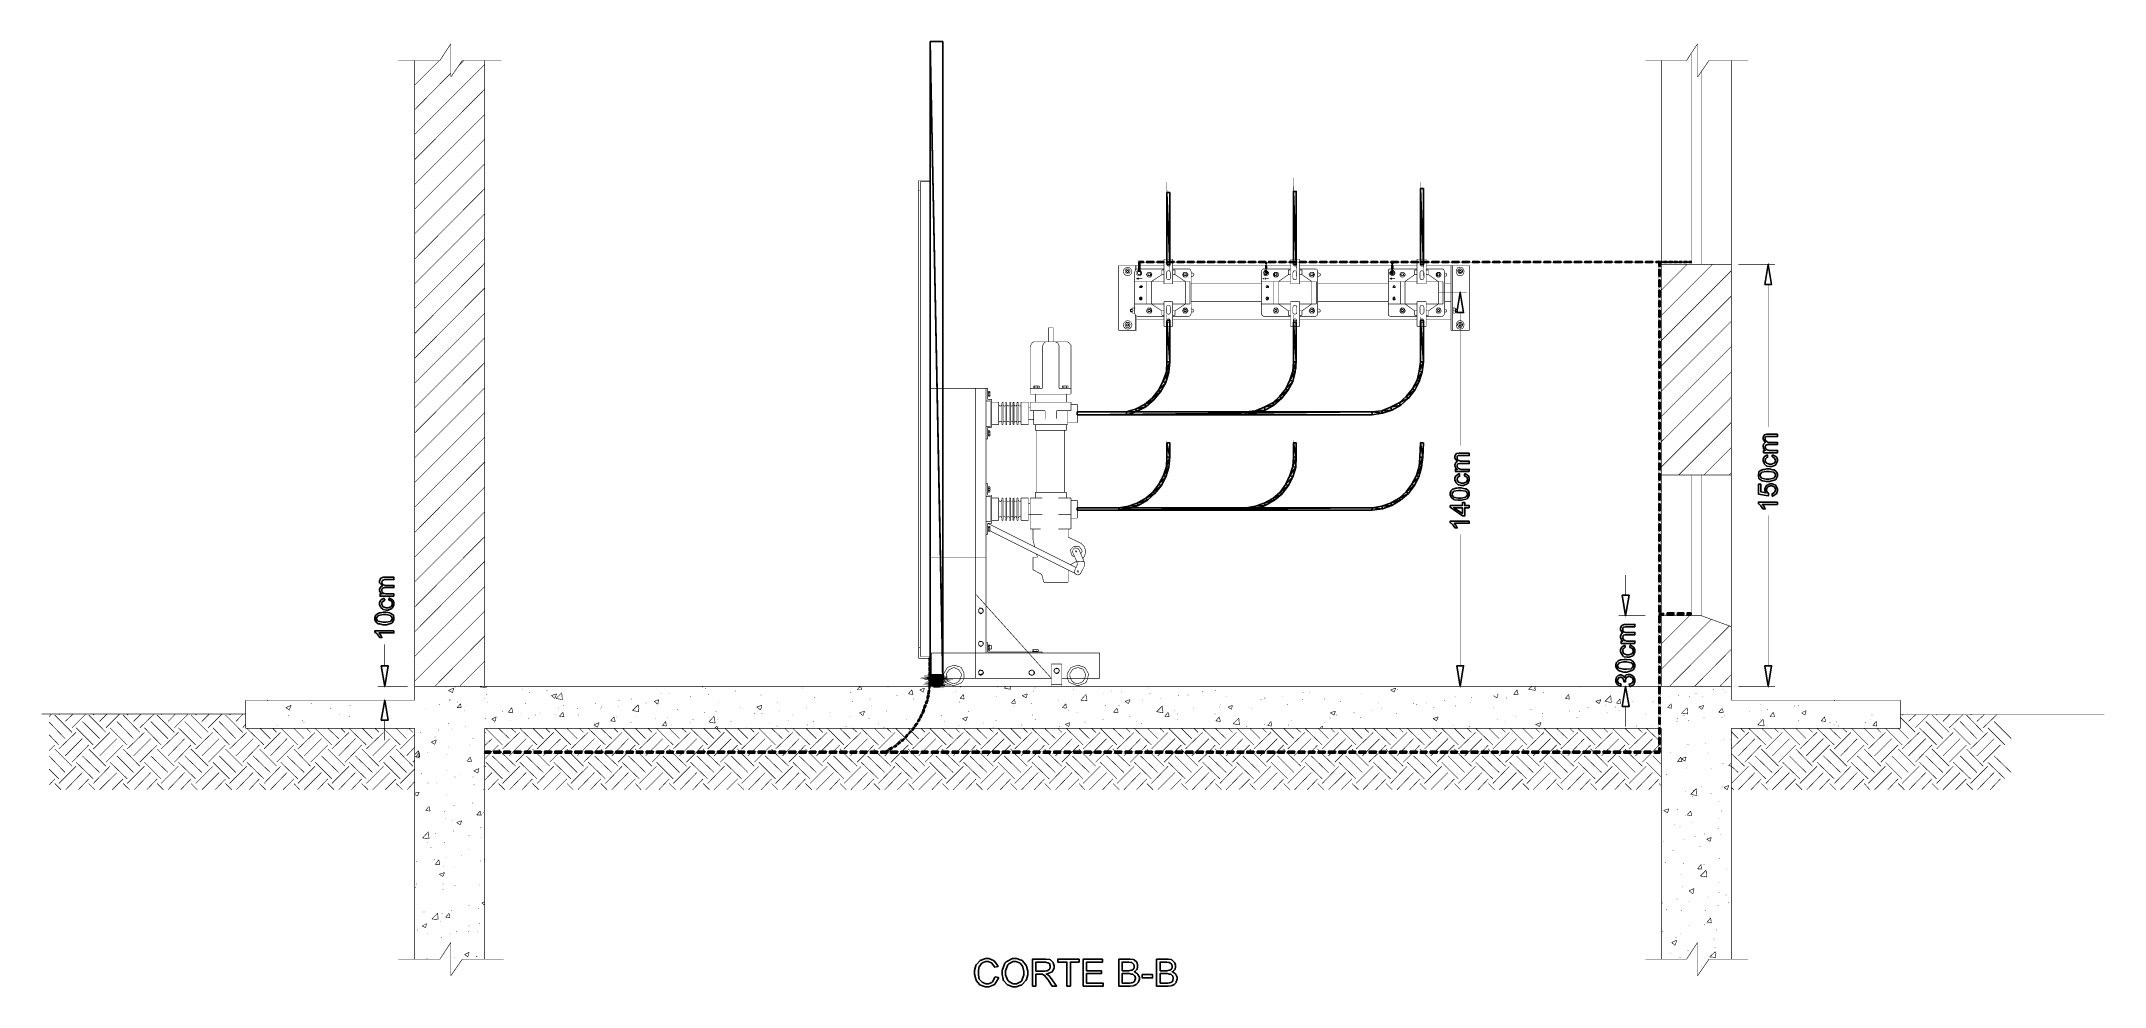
# Model space of a CAD drawing. Header units: metres. Extents: x 3290 to 4536, y 1562 to 1983.
# Drawn here: x 4001.3 to 4083.7, y 1627.3 to 1665.1 of the extents above; entities that cross this region are included whole.
import ezdxf

# ---------------------------------------------------------------- set-up
doc = ezdxf.new("R2010")
doc.units = ezdxf.units.M
for name, color, linetype in [('ARQ-FOLHA', 7, 'Continuous'), ('C00-00-00-BLACK', 7, 'Continuous'), ('C00-00-FF', 5, 'Continuous'), ('C00-7E-FF', 150, 'Continuous'), ('C00-FF-00', 3, 'Continuous'), ('C62-64-65', 252, 'Continuous'), ('C95-49-00', 34, 'Continuous'), ('CC6-C8-CA', 254, 'Continuous'), ('CFF-00-00', 1, 'Continuous'), ('CFF-7E-00', 30, 'Continuous')]:
    doc.layers.add(name, color=color, linetype=linetype)

# ---------------------------------------------------------------- blocks, each defined once
blk = doc.blocks.new('FOLHA A2')
at = {"layer": 'ARQ-FOLHA'}
for p, q in [((594, 0), (0, 0)), ((0, 0), (0, -420)), ((224, -10), (224, 0)), ((409, -10), (409, 0)), ((594, -420), (594, 0)), ((0, -123), (25, -123)), ((584, -123), (594, -123)), ((224, -420), (224, -410)), ((409, -420), (409, -410)), ((0, -420), (594, -420))]:
    blk.add_line(p, q, dxfattribs=at)
at = {"layer": 'ARQ-FOLHA', "const_width": 1}
blk.add_lwpolyline([(25, -410), (584, -410), (584, -10), (25, -10), (25, -410)], dxfattribs=at)

msp = doc.modelspace()

# ---------------------------------------------------------------- linework, layer by layer
at = {"layer": 'C00-00-00-BLACK', "const_width": 0.0229}
for points in [[(4017.656, 1665.031), (4017.221, 1664.366)], [(4017.656, 1663.7), (4017.656, 1665.031)], [(4017.656, 1665.031), (4017.656, 1664.366)], [(4037.318, 1639.55), (4037.318, 1665.123), (4036.813, 1665.123), (4036.813, 1639.55)], [(4067.476, 1665.031), (4067.038, 1664.366)], [(4067.476, 1665.031), (4067.476, 1663.7)], [(4067.476, 1664.366), (4067.476, 1665.031)], [(4015.566, 1664.366), (4017.221, 1664.366)], [(4016.209, 1664.366), (4016.209, 1638.792)], [(4016.209, 1663.379), (4017.198, 1664.366)], [(4016.209, 1661.404), (4019.012, 1664.204)], [(4018.117, 1664.366), (4017.656, 1663.7)], [(4017.955, 1664.136), (4018.185, 1664.366)], [(4018.117, 1664.366), (4019.678, 1664.366)], [(4019.012, 1664.366), (4019.012, 1639.343)], [(4067.038, 1664.366), (4065.385, 1664.366)], [(4066.029, 1664.366), (4066.029, 1639.343)], [(4067.223, 1664.642), (4067.223, 1656.216)], [(4067.476, 1663.7), (4067.936, 1664.366)], [(4067.936, 1664.366), (4069.497, 1664.366)], [(4068.831, 1664.366), (4068.831, 1638.792)], [(4016.209, 1662.392), (4017.656, 1663.86)], [(4016.209, 1660.394), (4019.012, 1663.218)], [(4067.636, 1663.952), (4067.636, 1656.216)], [(4016.209, 1659.407), (4019.012, 1662.208)], [(4016.209, 1658.42), (4019.012, 1661.221)], [(4016.209, 1657.432), (4019.012, 1660.234)], [(4016.209, 1656.422), (4019.012, 1659.247)], [(4036.353, 1659.567), (4036.353, 1640.468)], [(4036.353, 1659.567), (4036.79, 1659.567)], [(4036.353, 1659.155), (4036.422, 1659.155)], [(4036.422, 1659.522), (4036.422, 1640.538)], [(4036.422, 1659.522), (4036.79, 1659.522)], [(4036.79, 1659.567), (4036.79, 1640.468)], [(4016.209, 1655.435), (4019.012, 1658.236)], [(4016.209, 1654.449), (4019.012, 1657.249)], [(4016.209, 1653.439), (4019.012, 1656.262)], [(4044.345, 1653.577), (4044.345, 1656.171)], [(4046.161, 1656.171), (4044.345, 1656.171)], [(4044.554, 1656.01), (4044.531, 1655.941)], [(4044.531, 1655.941), (4044.554, 1655.849)], [(4044.623, 1656.078), (4044.554, 1656.01)], [(4044.554, 1655.849), (4044.623, 1655.78)], [(4044.645, 1656.032), (4044.599, 1655.941)], [(4044.623, 1655.987), (4044.599, 1655.941)], [(4044.599, 1655.941), (4044.623, 1655.895)], [(4044.599, 1655.941), (4044.645, 1655.849)], [(4044.714, 1656.102), (4044.623, 1656.078)], [(4044.645, 1656.01), (4044.623, 1655.987)], [(4044.623, 1655.895), (4044.645, 1655.849)], [(4044.623, 1655.78), (4044.714, 1655.758)], [(4044.714, 1656.032), (4044.645, 1656.01)], [(4044.76, 1656.032), (4044.645, 1656.032)], [(4044.668, 1655.964), (4044.645, 1655.941)], [(4044.645, 1655.941), (4044.668, 1655.895)], [(4044.645, 1655.849), (4044.714, 1655.849)], [(4044.645, 1655.849), (4044.76, 1655.849)], [(4044.714, 1655.987), (4044.668, 1655.964)], [(4044.668, 1655.941), (4044.668, 1655.918)], [(4044.668, 1655.918), (4044.691, 1655.895)], [(4044.668, 1655.895), (4044.714, 1655.872)], [(4044.714, 1655.964), (4044.691, 1655.964)], [(4044.691, 1655.895), (4044.714, 1655.895)], [(4044.783, 1656.078), (4044.714, 1656.102)], [(4044.76, 1656.01), (4044.714, 1656.032)], [(4044.736, 1655.964), (4044.714, 1655.987)], [(4044.736, 1655.941), (4044.714, 1655.964)], [(4044.714, 1655.895), (4044.736, 1655.918)], [(4044.714, 1655.872), (4044.736, 1655.895)], [(4044.714, 1655.849), (4044.76, 1655.849)], [(4044.714, 1655.758), (4044.783, 1655.78)], [(4044.76, 1655.941), (4044.736, 1655.964)], [(4044.736, 1655.918), (4044.736, 1655.941)], [(4044.736, 1655.895), (4044.76, 1655.941)], [(4044.806, 1655.941), (4044.76, 1656.032)], [(4044.783, 1655.987), (4044.76, 1656.01)], [(4044.76, 1655.849), (4044.806, 1655.941)], [(4044.76, 1655.849), (4044.783, 1655.895)], [(4044.852, 1656.01), (4044.783, 1656.078)], [(4044.806, 1655.941), (4044.783, 1655.987)], [(4044.783, 1655.895), (4044.806, 1655.941)], [(4044.783, 1655.78), (4044.852, 1655.849)], [(4044.875, 1655.941), (4044.852, 1656.01)], [(4044.852, 1655.849), (4044.875, 1655.941)], [(4045.012, 1655.987), (4044.989, 1655.918)], [(4044.989, 1655.918), (4044.989, 1654.241)], [(4045.012, 1655.987), (4045.012, 1656.171)], [(4045.057, 1656.032), (4045.012, 1655.987)], [(4045.057, 1656.032), (4045.057, 1656.171)], [(4045.104, 1656.032), (4045.057, 1656.032)], [(4045.104, 1655.964), (4045.057, 1655.918)], [(4045.057, 1655.918), (4045.057, 1655.872)], [(4045.057, 1655.872), (4045.057, 1655.803)], [(4045.057, 1655.803), (4045.104, 1655.78)], [(4045.127, 1655.941), (4045.081, 1655.872)], [(4045.104, 1655.918), (4045.081, 1655.872)], [(4045.081, 1655.872), (4045.104, 1655.826)], [(4045.081, 1655.872), (4045.127, 1655.803)], [(4045.104, 1656.032), (4046.161, 1656.032)], [(4045.172, 1655.987), (4045.104, 1655.964)], [(4045.172, 1655.941), (4045.104, 1655.918)], [(4045.104, 1655.826), (4045.172, 1655.803)], [(4045.104, 1655.78), (4045.172, 1655.758)], [(4045.219, 1655.941), (4045.127, 1655.941)], [(4045.127, 1655.803), (4045.219, 1655.803)], [(4045.219, 1655.964), (4045.172, 1655.987)], [(4045.219, 1655.918), (4045.172, 1655.941)], [(4045.172, 1655.803), (4045.219, 1655.826)], [(4045.172, 1655.758), (4045.219, 1655.78)], [(4045.265, 1655.918), (4045.219, 1655.964)], [(4045.241, 1655.872), (4045.219, 1655.941)], [(4045.241, 1655.872), (4045.219, 1655.918)], [(4045.219, 1655.826), (4045.241, 1655.872)], [(4045.219, 1655.803), (4045.241, 1655.872)], [(4045.219, 1655.78), (4045.265, 1655.803)], [(4045.265, 1655.872), (4045.265, 1655.918)], [(4045.265, 1655.803), (4045.265, 1655.872)], [(4045.518, 1655.895), (4045.449, 1655.803)], [(4045.449, 1655.803), (4045.518, 1655.711)], [(4045.518, 1655.895), (4045.472, 1655.849)], [(4045.495, 1655.872), (4045.472, 1655.826)], [(4045.472, 1655.849), (4045.472, 1655.803)], [(4045.472, 1655.803), (4045.472, 1655.758)], [(4045.472, 1655.78), (4045.495, 1655.735)], [(4045.472, 1655.758), (4045.518, 1655.711)], [(4045.632, 1655.895), (4045.518, 1655.895)], [(4045.563, 1655.895), (4045.518, 1655.895)], [(4045.563, 1655.849), (4045.518, 1655.849)], [(4045.518, 1655.849), (4045.518, 1655.803)], [(4045.518, 1655.803), (4045.541, 1655.78)], [(4045.518, 1655.803), (4045.518, 1655.758)], [(4045.518, 1655.758), (4045.563, 1655.758)], [(4045.587, 1655.895), (4045.541, 1655.895)], [(4045.541, 1655.78), (4045.563, 1655.758)], [(4045.61, 1655.895), (4045.563, 1655.895)], [(4045.587, 1655.849), (4045.563, 1655.849)], [(4045.61, 1655.849), (4045.563, 1655.849)], [(4045.563, 1655.758), (4045.587, 1655.78)], [(4045.563, 1655.758), (4045.61, 1655.758)], [(4045.61, 1655.826), (4045.587, 1655.849)], [(4045.587, 1655.78), (4045.61, 1655.78)], [(4045.655, 1655.849), (4045.61, 1655.895)], [(4045.632, 1655.803), (4045.61, 1655.849)], [(4045.61, 1655.78), (4045.61, 1655.826)], [(4045.61, 1655.758), (4045.632, 1655.803)], [(4045.61, 1655.711), (4045.655, 1655.758)], [(4045.679, 1655.803), (4045.632, 1655.895)], [(4045.655, 1655.826), (4045.632, 1655.872)], [(4045.632, 1655.711), (4045.679, 1655.803)], [(4045.632, 1655.735), (4045.655, 1655.78)], [(4045.655, 1655.803), (4045.655, 1655.849)], [(4046.07, 1655.803), (4045.655, 1655.529)], [(4045.655, 1655.758), (4045.655, 1655.803)], [(4046.161, 1655.987), (4046.07, 1655.987)], [(4046.07, 1655.987), (4046.07, 1655.803)], [(4046.161, 1655.803), (4046.07, 1655.803)], [(4046.506, 1656.422), (4046.161, 1656.422)], [(4046.161, 1656.422), (4046.161, 1655.435)], [(4046.275, 1655.941), (4046.253, 1655.872)], [(4046.253, 1655.872), (4046.253, 1655.666)], [(4046.299, 1656.285), (4046.275, 1656.216)], [(4046.275, 1656.216), (4046.299, 1656.147)], [(4046.345, 1655.964), (4046.275, 1655.941)], [(4046.367, 1656.285), (4046.299, 1656.285)], [(4046.299, 1656.147), (4046.367, 1656.147)], [(4046.39, 1655.941), (4046.345, 1655.964)], [(4046.367, 1656.147), (4046.39, 1656.147)], [(4046.414, 1656.216), (4046.39, 1656.262)], [(4046.39, 1656.147), (4046.414, 1656.216)], [(4046.414, 1655.872), (4046.39, 1655.941)], [(4046.414, 1655.872), (4046.414, 1655.666)], [(4046.506, 1656.422), (4046.506, 1655.435)], [(4051.213, 1656.171), (4046.506, 1656.171)], [(4046.506, 1656.032), (4047.126, 1656.032)], [(4046.597, 1655.987), (4046.506, 1655.987)], [(4046.597, 1655.803), (4046.506, 1655.803)], [(4046.597, 1655.987), (4046.597, 1655.803)], [(4046.597, 1655.803), (4047.01, 1655.529)], [(4046.942, 1655.895), (4046.897, 1655.803)], [(4046.897, 1655.803), (4046.942, 1655.711)], [(4046.965, 1655.895), (4046.919, 1655.849)], [(4046.942, 1655.872), (4046.919, 1655.826)], [(4046.919, 1655.849), (4046.919, 1655.803)], [(4046.919, 1655.803), (4046.919, 1655.758)], [(4046.919, 1655.78), (4046.942, 1655.735)], [(4046.919, 1655.758), (4046.965, 1655.711)], [(4047.057, 1655.895), (4046.942, 1655.895)], [(4046.965, 1655.849), (4046.942, 1655.803)], [(4046.942, 1655.803), (4046.965, 1655.758)], [(4047.01, 1655.895), (4046.965, 1655.895)], [(4047.01, 1655.849), (4046.965, 1655.849)], [(4046.965, 1655.803), (4046.965, 1655.78)], [(4046.965, 1655.78), (4046.988, 1655.758)], [(4046.965, 1655.758), (4047.01, 1655.758)], [(4047.034, 1655.895), (4046.988, 1655.895)], [(4047.034, 1655.849), (4046.988, 1655.849)], [(4046.988, 1655.758), (4047.034, 1655.78)], [(4047.057, 1655.895), (4047.01, 1655.895)], [(4047.057, 1655.849), (4047.01, 1655.849)], [(4047.01, 1655.758), (4047.057, 1655.758)], [(4047.034, 1655.826), (4047.034, 1655.849)], [(4047.034, 1655.78), (4047.034, 1655.826)], [(4047.034, 1655.78), (4047.057, 1655.78)], [(4047.08, 1655.849), (4047.057, 1655.895)], [(4047.126, 1655.803), (4047.057, 1655.895)], [(4047.057, 1655.803), (4047.057, 1655.849)], [(4047.057, 1655.758), (4047.057, 1655.803)], [(4047.057, 1655.711), (4047.126, 1655.803)], [(4047.057, 1655.711), (4047.08, 1655.758)], [(4047.102, 1655.826), (4047.08, 1655.872)], [(4047.102, 1655.803), (4047.08, 1655.849)], [(4047.08, 1655.758), (4047.102, 1655.803)], [(4047.08, 1655.735), (4047.102, 1655.78)], [(4047.194, 1656.032), (4047.126, 1656.032)], [(4047.217, 1655.987), (4047.194, 1656.032)], [(4047.241, 1655.918), (4047.217, 1655.987)], [(4047.241, 1655.918), (4047.241, 1654.241)], [(4047.286, 1655.872), (4047.241, 1655.872)], [(4047.332, 1655.849), (4047.286, 1655.872)], [(4047.286, 1655.735), (4047.332, 1655.758)], [(4047.355, 1655.803), (4047.332, 1655.849)], [(4047.332, 1655.758), (4047.355, 1655.803)], [(4050.066, 1655.987), (4050.043, 1655.918)], [(4050.043, 1655.918), (4050.043, 1654.241)], [(4050.111, 1656.032), (4050.066, 1655.987)], [(4050.158, 1656.032), (4050.111, 1656.032)], [(4050.18, 1655.987), (4050.135, 1655.895)], [(4050.18, 1655.941), (4050.135, 1655.872)], [(4050.135, 1655.895), (4050.158, 1655.78)], [(4050.135, 1655.872), (4050.18, 1655.803)], [(4050.158, 1656.032), (4051.213, 1656.032)], [(4050.18, 1655.941), (4050.158, 1655.872)], [(4050.158, 1655.872), (4050.18, 1655.826)], [(4050.158, 1655.78), (4050.295, 1655.78)], [(4050.295, 1655.941), (4050.18, 1655.987)], [(4050.272, 1655.941), (4050.18, 1655.941)], [(4050.25, 1655.941), (4050.18, 1655.941)], [(4050.18, 1655.826), (4050.25, 1655.826)], [(4050.18, 1655.803), (4050.272, 1655.803)], [(4050.272, 1655.918), (4050.25, 1655.941)], [(4050.25, 1655.826), (4050.272, 1655.826)], [(4050.318, 1655.872), (4050.272, 1655.941)], [(4050.295, 1655.872), (4050.272, 1655.918)], [(4050.272, 1655.803), (4050.318, 1655.872)], [(4050.272, 1655.826), (4050.295, 1655.872)], [(4050.318, 1655.918), (4050.295, 1655.941)], [(4050.295, 1655.78), (4050.318, 1655.803)], [(4050.342, 1655.872), (4050.318, 1655.918)], [(4050.318, 1655.803), (4050.342, 1655.872)], [(4050.571, 1655.895), (4050.524, 1655.803)], [(4050.547, 1655.872), (4050.524, 1655.826)], [(4050.524, 1655.803), (4050.571, 1655.711)], [(4050.524, 1655.78), (4050.547, 1655.735)], [(4050.593, 1655.895), (4050.547, 1655.803)], [(4050.547, 1655.803), (4050.593, 1655.711)], [(4050.685, 1655.895), (4050.571, 1655.895)], [(4050.593, 1655.849), (4050.571, 1655.803)], [(4050.571, 1655.803), (4050.593, 1655.758)], [(4050.662, 1655.895), (4050.593, 1655.895)], [(4050.685, 1655.872), (4050.593, 1655.895)], [(4050.616, 1655.849), (4050.593, 1655.849)], [(4050.593, 1655.803), (4050.593, 1655.78)], [(4050.593, 1655.78), (4050.616, 1655.758)], [(4050.593, 1655.758), (4050.616, 1655.758)], [(4050.662, 1655.849), (4050.616, 1655.849)], [(4050.639, 1655.849), (4050.616, 1655.849)], [(4050.616, 1655.758), (4050.662, 1655.78)], [(4050.616, 1655.758), (4050.662, 1655.758)], [(4050.662, 1655.826), (4050.639, 1655.849)], [(4050.685, 1655.803), (4050.662, 1655.849)], [(4050.662, 1655.78), (4050.662, 1655.826)], [(4050.662, 1655.758), (4050.685, 1655.803)], [(4050.733, 1655.803), (4050.685, 1655.895)], [(4050.708, 1655.849), (4050.685, 1655.872)], [(4050.685, 1655.711), (4050.733, 1655.803)], [(4050.685, 1655.735), (4050.708, 1655.758)], [(4050.733, 1655.826), (4050.708, 1655.872)], [(4050.733, 1655.803), (4050.708, 1655.849)], [(4050.708, 1655.758), (4050.733, 1655.803)], [(4050.708, 1655.735), (4050.733, 1655.78)], [(4051.122, 1655.803), (4050.733, 1655.529)], [(4051.213, 1655.987), (4051.122, 1655.987)], [(4051.122, 1655.803), (4051.122, 1655.987)], [(4051.213, 1655.803), (4051.122, 1655.803)], [(4051.582, 1656.422), (4051.213, 1656.422)], [(4051.213, 1656.422), (4051.213, 1655.435)], [(4051.328, 1655.941), (4051.306, 1655.872)], [(4051.306, 1655.872), (4051.306, 1655.666)], [(4051.351, 1656.285), (4051.328, 1656.216)], [(4051.328, 1656.216), (4051.351, 1656.147)], [(4051.397, 1655.964), (4051.328, 1655.941)], [(4051.42, 1656.285), (4051.351, 1656.285)], [(4051.351, 1656.147), (4051.42, 1656.147)], [(4051.443, 1655.941), (4051.397, 1655.964)], [(4051.443, 1656.262), (4051.42, 1656.285)], [(4051.42, 1656.147), (4051.443, 1656.147)], [(4051.466, 1656.216), (4051.443, 1656.262)], [(4051.443, 1656.147), (4051.466, 1656.216)], [(4051.466, 1655.872), (4051.443, 1655.941)], [(4051.466, 1655.872), (4051.466, 1655.666)], [(4051.582, 1656.422), (4051.582, 1655.435)], [(4056.267, 1656.171), (4051.582, 1656.171)], [(4051.582, 1656.032), (4052.201, 1656.032)], [(4051.673, 1655.987), (4051.582, 1655.987)], [(4051.582, 1655.803), (4051.673, 1655.803)], [(4051.673, 1655.803), (4051.673, 1655.987)], [(4051.673, 1655.803), (4052.063, 1655.529)], [(4052.018, 1655.895), (4051.949, 1655.803)], [(4051.949, 1655.803), (4052.018, 1655.711)], [(4052.018, 1655.895), (4051.971, 1655.849)], [(4051.994, 1655.872), (4051.971, 1655.826)], [(4051.971, 1655.849), (4051.971, 1655.803)], [(4051.971, 1655.803), (4051.971, 1655.758)], [(4051.971, 1655.78), (4051.994, 1655.735)], [(4051.971, 1655.758), (4052.018, 1655.711)], [(4052.133, 1655.895), (4052.018, 1655.895)], [(4052.063, 1655.895), (4052.018, 1655.895)], [(4052.063, 1655.849), (4052.018, 1655.849)], [(4052.018, 1655.849), (4052.018, 1655.803)], [(4052.018, 1655.803), (4052.04, 1655.78)], [(4052.018, 1655.803), (4052.018, 1655.758)], [(4052.018, 1655.758), (4052.063, 1655.758)], [(4052.086, 1655.895), (4052.04, 1655.895)], [(4052.04, 1655.78), (4052.063, 1655.758)], [(4052.109, 1655.895), (4052.063, 1655.895)], [(4052.086, 1655.849), (4052.063, 1655.849)], [(4052.109, 1655.849), (4052.063, 1655.849)], [(4052.063, 1655.758), (4052.109, 1655.78)], [(4052.063, 1655.758), (4052.109, 1655.758)], [(4052.109, 1655.826), (4052.086, 1655.849)], [(4052.155, 1655.849), (4052.109, 1655.895)], [(4052.133, 1655.803), (4052.109, 1655.849)], [(4052.109, 1655.78), (4052.109, 1655.826)], [(4052.109, 1655.758), (4052.133, 1655.803)], [(4052.109, 1655.711), (4052.155, 1655.758)], [(4052.178, 1655.803), (4052.133, 1655.895)], [(4052.155, 1655.826), (4052.133, 1655.872)], [(4052.133, 1655.711), (4052.178, 1655.803)], [(4052.133, 1655.735), (4052.155, 1655.78)], [(4052.155, 1655.803), (4052.155, 1655.849)], [(4052.155, 1655.758), (4052.155, 1655.803)], [(4052.247, 1656.032), (4052.201, 1656.032)], [(4052.294, 1655.987), (4052.247, 1656.032)], [(4052.294, 1655.918), (4052.294, 1655.987)], [(4052.294, 1655.918), (4052.294, 1654.241)], [(4052.34, 1655.872), (4052.294, 1655.872)], [(4052.385, 1655.849), (4052.34, 1655.872)], [(4052.34, 1655.735), (4052.385, 1655.758)], [(4052.409, 1655.803), (4052.385, 1655.849)], [(4052.385, 1655.758), (4052.409, 1655.803)], [(4055.164, 1656.032), (4055.118, 1655.987)], [(4055.118, 1655.987), (4055.118, 1655.918)], [(4055.118, 1655.918), (4055.118, 1654.241)], [(4055.232, 1656.032), (4055.164, 1656.032)], [(4055.187, 1655.918), (4055.164, 1655.872)], [(4055.164, 1655.872), (4055.187, 1655.803)], [(4055.232, 1655.964), (4055.187, 1655.918)], [(4055.232, 1655.941), (4055.187, 1655.872)], [(4055.187, 1655.872), (4055.232, 1655.803)], [(4055.187, 1655.803), (4055.232, 1655.78)], [(4055.256, 1655.941), (4055.21, 1655.872)], [(4055.21, 1655.872), (4055.256, 1655.826)], [(4055.232, 1656.032), (4056.267, 1656.032)], [(4055.279, 1655.987), (4055.232, 1655.964)], [(4055.325, 1655.941), (4055.232, 1655.941)], [(4055.232, 1655.803), (4055.325, 1655.803)], [(4055.232, 1655.78), (4055.279, 1655.758)], [(4055.325, 1655.941), (4055.256, 1655.941)], [(4055.256, 1655.826), (4055.325, 1655.826)], [(4055.347, 1655.964), (4055.279, 1655.987)], [(4055.279, 1655.758), (4055.347, 1655.78)], [(4055.347, 1655.918), (4055.325, 1655.941)], [(4055.371, 1655.872), (4055.325, 1655.941)], [(4055.325, 1655.803), (4055.371, 1655.872)], [(4055.325, 1655.826), (4055.347, 1655.826)], [(4055.371, 1655.918), (4055.347, 1655.964)], [(4055.371, 1655.872), (4055.347, 1655.918)], [(4055.347, 1655.826), (4055.371, 1655.872)], [(4055.347, 1655.78), (4055.371, 1655.803)], [(4055.393, 1655.872), (4055.371, 1655.918)], [(4055.371, 1655.803), (4055.393, 1655.872)], [(4055.625, 1655.895), (4055.578, 1655.803)], [(4055.625, 1655.872), (4055.578, 1655.826)], [(4055.578, 1655.803), (4055.625, 1655.711)], [(4055.578, 1655.78), (4055.625, 1655.735)], [(4055.647, 1655.895), (4055.601, 1655.849)], [(4055.601, 1655.849), (4055.601, 1655.803)], [(4055.601, 1655.803), (4055.601, 1655.758)], [(4055.601, 1655.758), (4055.647, 1655.711)], [(4055.739, 1655.895), (4055.625, 1655.895)], [(4055.647, 1655.849), (4055.625, 1655.803)], [(4055.625, 1655.803), (4055.647, 1655.758)], [(4055.693, 1655.895), (4055.647, 1655.895)], [(4055.693, 1655.849), (4055.647, 1655.849)], [(4055.647, 1655.803), (4055.647, 1655.78)], [(4055.647, 1655.78), (4055.67, 1655.758)], [(4055.647, 1655.758), (4055.693, 1655.758)], [(4055.716, 1655.895), (4055.67, 1655.895)], [(4055.693, 1655.849), (4055.67, 1655.849)], [(4055.67, 1655.758), (4055.716, 1655.78)], [(4055.739, 1655.895), (4055.693, 1655.895)], [(4055.716, 1655.826), (4055.693, 1655.849)], [(4055.716, 1655.849), (4055.693, 1655.849)], [(4055.693, 1655.758), (4055.716, 1655.758)], [(4055.739, 1655.803), (4055.716, 1655.849)], [(4055.716, 1655.78), (4055.716, 1655.826)], [(4055.716, 1655.758), (4055.739, 1655.803)], [(4055.716, 1655.78), (4055.739, 1655.78)], [(4055.807, 1655.803), (4055.739, 1655.895)], [(4055.762, 1655.849), (4055.739, 1655.895)], [(4055.739, 1655.711), (4055.807, 1655.803)], [(4055.739, 1655.711), (4055.762, 1655.758)], [(4055.785, 1655.826), (4055.762, 1655.872)], [(4055.785, 1655.803), (4055.762, 1655.849)], [(4055.762, 1655.758), (4055.785, 1655.803)], [(4055.762, 1655.735), (4055.785, 1655.78)], [(4056.174, 1655.803), (4055.785, 1655.529)], [(4056.174, 1655.987), (4056.174, 1655.803)], [(4056.267, 1655.987), (4056.174, 1655.987)], [(4056.267, 1655.803), (4056.174, 1655.803)], [(4056.267, 1656.422), (4056.267, 1655.435)], [(4056.634, 1656.422), (4056.267, 1656.422)], [(4056.428, 1656.285), (4056.382, 1656.216)], [(4056.382, 1656.216), (4056.428, 1656.147)], [(4056.405, 1655.941), (4056.382, 1655.872)], [(4056.382, 1655.872), (4056.382, 1655.666)], [(4056.45, 1655.964), (4056.405, 1655.941)], [(4056.497, 1656.285), (4056.428, 1656.285)], [(4056.428, 1656.147), (4056.497, 1656.147)], [(4056.52, 1655.941), (4056.45, 1655.964)], [(4056.52, 1656.262), (4056.497, 1656.285)], [(4056.497, 1656.147), (4056.52, 1656.147)], [(4056.543, 1656.216), (4056.52, 1656.262)], [(4056.52, 1656.147), (4056.543, 1656.216)], [(4056.543, 1655.872), (4056.52, 1655.941)], [(4056.543, 1655.872), (4056.543, 1655.666)], [(4056.634, 1656.422), (4056.634, 1655.435)], [(4058.357, 1656.171), (4056.634, 1656.171)], [(4056.634, 1656.032), (4057.255, 1656.032)], [(4056.634, 1655.987), (4056.726, 1655.987)], [(4056.726, 1655.803), (4056.634, 1655.803)], [(4056.726, 1655.987), (4056.726, 1655.803)], [(4056.726, 1655.803), (4057.117, 1655.529)], [(4057.072, 1655.895), (4057.025, 1655.803)], [(4057.048, 1655.872), (4057.025, 1655.826)], [(4057.025, 1655.803), (4057.072, 1655.711)], [(4057.025, 1655.78), (4057.048, 1655.735)], [(4057.094, 1655.895), (4057.048, 1655.803)], [(4057.048, 1655.803), (4057.094, 1655.711)], [(4057.185, 1655.895), (4057.072, 1655.895)], [(4057.094, 1655.849), (4057.072, 1655.803)], [(4057.072, 1655.803), (4057.094, 1655.758)], [(4057.163, 1655.895), (4057.094, 1655.895)], [(4057.185, 1655.872), (4057.094, 1655.895)], [(4057.117, 1655.849), (4057.094, 1655.849)], [(4057.094, 1655.803), (4057.094, 1655.78)], [(4057.094, 1655.78), (4057.117, 1655.758)], [(4057.094, 1655.758), (4057.117, 1655.758)], [(4057.163, 1655.849), (4057.117, 1655.849)], [(4057.14, 1655.849), (4057.117, 1655.849)], [(4057.117, 1655.758), (4057.163, 1655.78)], [(4057.117, 1655.758), (4057.163, 1655.758)], [(4057.163, 1655.826), (4057.14, 1655.849)], [(4057.185, 1655.803), (4057.163, 1655.849)], [(4057.163, 1655.78), (4057.163, 1655.826)], [(4057.163, 1655.758), (4057.185, 1655.803)], [(4057.232, 1655.803), (4057.185, 1655.895)], [(4057.232, 1655.826), (4057.185, 1655.872)], [(4057.209, 1655.849), (4057.185, 1655.872)], [(4057.185, 1655.711), (4057.232, 1655.803)], [(4057.185, 1655.735), (4057.232, 1655.78)], [(4057.185, 1655.735), (4057.209, 1655.758)], [(4057.232, 1655.803), (4057.209, 1655.849)], [(4057.209, 1655.758), (4057.232, 1655.803)], [(4057.301, 1656.032), (4057.255, 1656.032)], [(4057.346, 1655.987), (4057.301, 1656.032)], [(4057.37, 1655.918), (4057.346, 1655.987)], [(4057.37, 1655.918), (4057.37, 1654.241)], [(4057.392, 1655.872), (4057.37, 1655.872)], [(4057.438, 1655.849), (4057.392, 1655.872)], [(4057.392, 1655.735), (4057.438, 1655.758)], [(4057.461, 1655.803), (4057.438, 1655.849)], [(4057.438, 1655.758), (4057.461, 1655.803)], [(4057.621, 1653.577), (4057.621, 1656.171)], [(4057.69, 1653.577), (4057.69, 1656.171)], [(4057.852, 1656.01), (4057.829, 1655.941)], [(4057.829, 1655.941), (4057.852, 1655.849)], [(4057.899, 1656.078), (4057.852, 1656.01)], [(4057.852, 1655.849), (4057.899, 1655.78)], [(4057.944, 1656.032), (4057.875, 1655.941)], [(4057.875, 1655.941), (4057.944, 1655.849)], [(4057.99, 1656.102), (4057.899, 1656.078)], [(4057.899, 1655.78), (4057.99, 1655.758)], [(4057.967, 1656.032), (4057.921, 1655.941)], [(4057.921, 1655.941), (4057.967, 1655.849)], [(4058.036, 1656.032), (4057.944, 1656.032)], [(4057.99, 1655.987), (4057.944, 1655.964)], [(4057.944, 1655.964), (4057.944, 1655.941)], [(4057.944, 1655.941), (4057.967, 1655.918)], [(4057.944, 1655.941), (4057.944, 1655.895)], [(4057.944, 1655.895), (4057.99, 1655.872)], [(4057.944, 1655.849), (4058.036, 1655.849)], [(4058.059, 1656.01), (4057.967, 1656.032)], [(4058.012, 1655.964), (4057.967, 1655.964)], [(4057.967, 1655.918), (4057.99, 1655.895)], [(4057.967, 1655.849), (4058.059, 1655.872)], [(4058.081, 1656.078), (4057.99, 1656.102)], [(4058.036, 1655.964), (4057.99, 1655.987)], [(4057.99, 1655.895), (4058.012, 1655.895)], [(4057.99, 1655.872), (4058.036, 1655.895)], [(4057.99, 1655.758), (4058.081, 1655.78)], [(4058.036, 1655.941), (4058.012, 1655.964)], [(4058.012, 1655.895), (4058.036, 1655.918)], [(4058.104, 1655.941), (4058.036, 1656.032)], [(4058.036, 1655.941), (4058.036, 1655.964)], [(4058.036, 1655.849), (4058.104, 1655.941)], [(4058.036, 1655.918), (4058.036, 1655.941)], [(4058.036, 1655.895), (4058.036, 1655.941)], [(4058.081, 1655.987), (4058.059, 1656.01)], [(4058.059, 1655.872), (4058.081, 1655.895)], [(4058.128, 1656.01), (4058.081, 1656.078)], [(4058.081, 1655.941), (4058.081, 1655.987)], [(4058.081, 1655.895), (4058.081, 1655.941)], [(4058.081, 1655.78), (4058.128, 1655.849)], [(4058.15, 1655.941), (4058.128, 1656.01)], [(4058.128, 1655.849), (4058.15, 1655.941)], [(4058.357, 1653.577), (4058.357, 1656.171)], [(4066.029, 1655.183), (4067.061, 1656.216)], [(4066.029, 1654.173), (4068.074, 1656.216)], [(4066.029, 1656.216), (4068.831, 1656.216)], [(4066.029, 1653.163), (4068.831, 1655.964)], [(4016.209, 1652.452), (4019.012, 1655.275)], [(4046.161, 1655.529), (4044.989, 1655.529)], [(4045.057, 1655.666), (4045.057, 1655.642)], [(4045.081, 1655.666), (4045.081, 1655.62)], [(4045.104, 1655.689), (4045.104, 1655.62)], [(4045.127, 1655.689), (4045.127, 1655.597)], [(4045.289, 1655.642), (4045.127, 1655.642)], [(4045.219, 1655.366), (4045.172, 1655.32)], [(4045.172, 1655.297), (4045.219, 1655.366)], [(4045.172, 1655.32), (4045.172, 1655.297)], [(4045.172, 1655.297), (4045.196, 1655.297)], [(4045.196, 1655.297), (4045.172, 1655.297)], [(4045.196, 1655.297), (4045.241, 1655.366)], [(4045.241, 1655.366), (4045.196, 1655.275)], [(4045.196, 1655.275), (4045.196, 1655.297)], [(4045.196, 1655.275), (4045.219, 1655.275)], [(4045.196, 1655.275), (4045.219, 1655.275)], [(4045.219, 1655.366), (4045.241, 1655.366)], [(4045.219, 1655.366), (4045.241, 1655.366)], [(4045.219, 1655.366), (4045.241, 1655.366)], [(4045.241, 1655.366), (4045.219, 1655.366)], [(4045.219, 1655.275), (4045.241, 1655.275)], [(4045.219, 1655.275), (4045.241, 1655.275)], [(4045.241, 1655.344), (4045.241, 1655.366)], [(4045.241, 1655.366), (4045.265, 1655.366)], [(4045.241, 1655.366), (4045.265, 1655.366)], [(4045.265, 1655.366), (4045.241, 1655.366)], [(4045.265, 1655.366), (4045.241, 1655.366)], [(4045.241, 1655.366), (4045.265, 1655.366)], [(4045.241, 1655.297), (4045.241, 1655.344)], [(4045.241, 1655.344), (4045.265, 1655.344)], [(4045.241, 1655.275), (4045.241, 1655.297)], [(4045.241, 1655.297), (4045.265, 1655.297)], [(4045.241, 1655.275), (4045.265, 1655.275)], [(4045.241, 1655.275), (4045.265, 1655.275)], [(4045.241, 1655.275), (4045.265, 1655.275)], [(4045.265, 1655.344), (4045.265, 1655.366)], [(4045.265, 1655.366), (4045.289, 1655.366)], [(4045.265, 1655.366), (4045.289, 1655.366)], [(4045.265, 1655.344), (4045.265, 1655.366)], [(4045.289, 1655.32), (4045.265, 1655.344)], [(4045.265, 1655.297), (4045.265, 1655.344)], [(4045.265, 1655.344), (4045.289, 1655.344)], [(4045.265, 1655.297), (4045.289, 1655.32)], [(4045.265, 1655.275), (4045.265, 1655.297)], [(4045.265, 1655.275), (4045.265, 1655.297)], [(4045.265, 1655.297), (4045.289, 1655.297)], [(4045.265, 1655.275), (4045.289, 1655.275)], [(4045.289, 1655.32), (4045.311, 1655.32)], [(4045.472, 1655.529), (4045.472, 1654.633)], [(4045.518, 1655.711), (4045.632, 1655.711)], [(4045.518, 1655.711), (4045.563, 1655.711)], [(4045.541, 1655.711), (4045.587, 1655.711)], [(4045.563, 1655.711), (4045.61, 1655.711)], [(4045.655, 1655.529), (4045.655, 1654.633)], [(4046.506, 1655.435), (4046.161, 1655.435)], [(4046.253, 1655.666), (4046.275, 1655.62)], [(4046.275, 1655.62), (4046.345, 1655.597)], [(4046.345, 1655.597), (4046.39, 1655.62)], [(4046.39, 1655.62), (4046.414, 1655.666)], [(4047.194, 1655.529), (4046.506, 1655.529)], [(4046.942, 1655.711), (4047.057, 1655.711)], [(4046.965, 1655.711), (4047.01, 1655.711)], [(4046.988, 1655.711), (4047.034, 1655.711)], [(4047.01, 1655.711), (4047.057, 1655.711)], [(4047.01, 1655.529), (4047.01, 1654.633)], [(4047.194, 1655.529), (4047.194, 1654.633)], [(4047.286, 1655.735), (4047.241, 1655.735)], [(4050.043, 1655.435), (4047.241, 1655.435)], [(4051.213, 1655.529), (4050.043, 1655.529)], [(4050.111, 1655.666), (4050.111, 1655.642)], [(4050.135, 1655.666), (4050.135, 1655.62)], [(4050.158, 1655.689), (4050.158, 1655.62)], [(4050.203, 1655.689), (4050.203, 1655.597)], [(4050.342, 1655.642), (4050.203, 1655.642)], [(4050.25, 1655.344), (4050.226, 1655.32)], [(4050.226, 1655.32), (4050.226, 1655.297)], [(4050.226, 1655.297), (4050.25, 1655.297)], [(4050.25, 1655.297), (4050.295, 1655.366)], [(4050.25, 1655.275), (4050.295, 1655.366)], [(4050.295, 1655.366), (4050.25, 1655.366)], [(4050.25, 1655.366), (4050.272, 1655.366)], [(4050.25, 1655.366), (4050.272, 1655.366)], [(4050.25, 1655.366), (4050.25, 1655.344)], [(4050.25, 1655.297), (4050.295, 1655.366)], [(4050.25, 1655.297), (4050.272, 1655.297)], [(4050.25, 1655.297), (4050.25, 1655.275)], [(4050.25, 1655.275), (4050.295, 1655.275)], [(4050.272, 1655.366), (4050.295, 1655.366)], [(4050.272, 1655.275), (4050.295, 1655.275)], [(4050.318, 1655.344), (4050.295, 1655.366)], [(4050.295, 1655.366), (4050.318, 1655.366)], [(4050.318, 1655.366), (4050.295, 1655.366)], [(4050.295, 1655.366), (4050.318, 1655.366)], [(4050.295, 1655.366), (4050.318, 1655.366)], [(4050.318, 1655.366), (4050.295, 1655.366)], [(4050.295, 1655.366), (4050.318, 1655.366)], [(4050.295, 1655.297), (4050.295, 1655.366)], [(4050.295, 1655.275), (4050.295, 1655.297)], [(4050.295, 1655.275), (4050.318, 1655.275)], [(4050.295, 1655.275), (4050.318, 1655.275)], [(4050.295, 1655.275), (4050.318, 1655.275)], [(4050.342, 1655.344), (4050.318, 1655.366)], [(4050.318, 1655.297), (4050.318, 1655.344)], [(4050.318, 1655.275), (4050.318, 1655.297)], [(4050.318, 1655.275), (4050.342, 1655.297)], [(4050.318, 1655.275), (4050.342, 1655.275)], [(4050.318, 1655.275), (4050.342, 1655.275)], [(4050.342, 1655.297), (4050.342, 1655.344)], [(4050.547, 1655.529), (4050.547, 1654.633)], [(4050.571, 1655.711), (4050.685, 1655.711)], [(4050.593, 1655.711), (4050.685, 1655.735)], [(4050.593, 1655.711), (4050.662, 1655.711)], [(4050.733, 1655.529), (4050.733, 1654.633)], [(4051.582, 1655.435), (4051.213, 1655.435)], [(4051.306, 1655.666), (4051.328, 1655.62)], [(4051.328, 1655.62), (4051.397, 1655.597)], [(4051.397, 1655.597), (4051.443, 1655.62)], [(4051.443, 1655.62), (4051.466, 1655.666)], [(4052.247, 1655.529), (4051.582, 1655.529)], [(4052.018, 1655.711), (4052.133, 1655.711)], [(4052.018, 1655.711), (4052.063, 1655.711)], [(4052.04, 1655.711), (4052.086, 1655.711)], [(4052.063, 1655.711), (4052.109, 1655.711)], [(4052.063, 1655.529), (4052.063, 1654.633)], [(4052.247, 1655.529), (4052.247, 1654.633)], [(4052.294, 1655.735), (4052.34, 1655.735)], [(4055.118, 1655.435), (4052.294, 1655.435)], [(4056.267, 1655.529), (4055.118, 1655.529)], [(4055.187, 1655.666), (4055.187, 1655.642)], [(4055.21, 1655.666), (4055.21, 1655.62)], [(4055.232, 1655.689), (4055.232, 1655.62)], [(4055.256, 1655.689), (4055.256, 1655.597)], [(4055.393, 1655.642), (4055.256, 1655.642)], [(4055.325, 1655.366), (4055.302, 1655.32)], [(4055.347, 1655.366), (4055.302, 1655.275)], [(4055.302, 1655.297), (4055.347, 1655.366)], [(4055.302, 1655.32), (4055.302, 1655.297)], [(4055.302, 1655.297), (4055.325, 1655.297)], [(4055.325, 1655.297), (4055.302, 1655.297)], [(4055.302, 1655.275), (4055.325, 1655.275)], [(4055.325, 1655.297), (4055.347, 1655.366)], [(4055.347, 1655.366), (4055.325, 1655.366)], [(4055.325, 1655.366), (4055.347, 1655.366)], [(4055.325, 1655.366), (4055.371, 1655.366)], [(4055.325, 1655.275), (4055.325, 1655.297)], [(4055.325, 1655.275), (4055.347, 1655.275)], [(4055.325, 1655.275), (4055.371, 1655.275)], [(4055.371, 1655.344), (4055.347, 1655.366)], [(4055.371, 1655.366), (4055.347, 1655.366)], [(4055.347, 1655.366), (4055.371, 1655.366)], [(4055.371, 1655.366), (4055.347, 1655.366)], [(4055.371, 1655.366), (4055.347, 1655.366)], [(4055.347, 1655.275), (4055.347, 1655.297)], [(4055.347, 1655.297), (4055.371, 1655.297)], [(4055.347, 1655.275), (4055.371, 1655.275)], [(4055.393, 1655.366), (4055.371, 1655.366)], [(4055.371, 1655.366), (4055.393, 1655.366)], [(4055.371, 1655.366), (4055.393, 1655.366)], [(4055.371, 1655.344), (4055.371, 1655.366)], [(4055.371, 1655.366), (4055.393, 1655.366)], [(4055.371, 1655.297), (4055.371, 1655.344)], [(4055.393, 1655.344), (4055.371, 1655.344)], [(4055.371, 1655.275), (4055.371, 1655.297)], [(4055.371, 1655.297), (4055.393, 1655.297)], [(4055.371, 1655.275), (4055.393, 1655.275)], [(4055.371, 1655.275), (4055.393, 1655.275)], [(4055.393, 1655.344), (4055.393, 1655.366)], [(4055.393, 1655.297), (4055.393, 1655.344)], [(4055.393, 1655.344), (4055.418, 1655.344)], [(4055.393, 1655.297), (4055.393, 1655.344)], [(4055.393, 1655.275), (4055.393, 1655.297)], [(4055.393, 1655.297), (4055.418, 1655.297)], [(4055.601, 1655.529), (4055.601, 1654.633)], [(4055.625, 1655.711), (4055.739, 1655.711)], [(4055.647, 1655.711), (4055.693, 1655.711)], [(4055.67, 1655.711), (4055.716, 1655.711)], [(4055.693, 1655.711), (4055.739, 1655.711)], [(4055.785, 1655.529), (4055.785, 1654.633)], [(4056.634, 1655.435), (4056.267, 1655.435)], [(4056.382, 1655.666), (4056.405, 1655.62)], [(4056.405, 1655.62), (4056.45, 1655.597)], [(4056.45, 1655.597), (4056.52, 1655.62)], [(4056.52, 1655.62), (4056.543, 1655.666)], [(4057.301, 1655.529), (4056.634, 1655.529)], [(4057.072, 1655.711), (4057.185, 1655.711)], [(4057.094, 1655.711), (4057.185, 1655.735)], [(4057.094, 1655.711), (4057.163, 1655.711)], [(4057.117, 1655.529), (4057.117, 1654.633)], [(4057.301, 1655.529), (4057.301, 1654.633)], [(4057.37, 1655.735), (4057.392, 1655.735)], [(4057.621, 1655.435), (4057.37, 1655.435)], [(4066.029, 1652.152), (4068.831, 1654.954)], [(4016.209, 1651.464), (4019.012, 1654.264)], [(4044.828, 1654.426), (4044.806, 1654.403)], [(4044.806, 1654.403), (4044.806, 1654.333)], [(4044.828, 1654.311), (4044.806, 1654.333)], [(4044.828, 1654.311), (4044.828, 1654.426)], [(4044.828, 1654.426), (4044.897, 1654.426)], [(4044.828, 1654.403), (4044.897, 1654.403)], [(4044.828, 1654.333), (4044.897, 1654.333)], [(4044.828, 1654.311), (4044.897, 1654.311)], [(4044.897, 1654.472), (4044.897, 1654.403)], [(4044.897, 1654.472), (4044.897, 1654.449)], [(4044.989, 1654.472), (4044.897, 1654.472)], [(4044.897, 1654.287), (4044.897, 1654.449)], [(4044.897, 1654.403), (4044.897, 1654.356)], [(4044.897, 1654.356), (4044.897, 1654.311)], [(4044.897, 1654.356), (4044.989, 1654.356)], [(4044.897, 1654.311), (4044.897, 1654.264)], [(4044.897, 1654.264), (4044.897, 1654.287)], [(4044.989, 1654.264), (4044.897, 1654.264)], [(4046.161, 1654.633), (4044.989, 1654.633)], [(4044.989, 1654.472), (4044.989, 1654.264)], [(4044.989, 1654.472), (4045.012, 1654.472)], [(4044.989, 1654.264), (4045.012, 1654.264)], [(4044.989, 1654.241), (4045.012, 1654.195)], [(4045.012, 1654.195), (4045.057, 1654.15)], [(4045.012, 1653.577), (4045.012, 1654.195)], [(4045.057, 1654.15), (4045.104, 1654.127)], [(4045.057, 1654.127), (4045.057, 1653.577)], [(4045.104, 1654.127), (4046.161, 1654.127)], [(4045.172, 1654.884), (4045.219, 1654.793)], [(4045.172, 1654.816), (4045.172, 1654.884)], [(4045.172, 1654.884), (4045.196, 1654.884)], [(4045.196, 1654.816), (4045.172, 1654.816)], [(4045.196, 1654.884), (4045.196, 1654.908)], [(4045.196, 1654.908), (4045.219, 1654.908)], [(4045.241, 1654.816), (4045.196, 1654.884)], [(4045.196, 1654.884), (4045.241, 1654.793)], [(4045.196, 1654.793), (4045.196, 1654.816)], [(4045.219, 1654.793), (4045.196, 1654.793)], [(4045.219, 1654.908), (4045.219, 1654.884)], [(4045.219, 1654.908), (4045.241, 1654.908)], [(4045.219, 1654.884), (4045.241, 1654.884)], [(4045.241, 1654.793), (4045.219, 1654.793)], [(4045.241, 1654.793), (4045.219, 1654.793)], [(4045.241, 1654.908), (4045.265, 1654.908)], [(4045.241, 1654.908), (4045.241, 1654.884)], [(4045.241, 1654.908), (4045.265, 1654.908)], [(4045.241, 1654.884), (4045.265, 1654.884)], [(4045.241, 1654.884), (4045.265, 1654.884)], [(4045.241, 1654.884), (4045.241, 1654.862)], [(4045.241, 1654.862), (4045.241, 1654.839)], [(4045.241, 1654.839), (4045.241, 1654.816)], [(4045.265, 1654.816), (4045.241, 1654.793)], [(4045.241, 1654.816), (4045.265, 1654.816)], [(4045.241, 1654.816), (4045.265, 1654.816)], [(4045.241, 1654.816), (4045.241, 1654.793)], [(4045.241, 1654.793), (4045.265, 1654.793)], [(4045.265, 1654.793), (4045.241, 1654.793)], [(4045.241, 1654.793), (4045.265, 1654.793)], [(4045.265, 1654.908), (4045.265, 1654.884)], [(4045.265, 1654.884), (4045.289, 1654.884)], [(4045.265, 1654.884), (4045.265, 1654.862)], [(4045.265, 1654.884), (4045.289, 1654.884)], [(4045.265, 1654.884), (4045.265, 1654.862)], [(4045.265, 1654.862), (4045.265, 1654.816)], [(4045.265, 1654.862), (4045.289, 1654.862)], [(4045.289, 1654.839), (4045.265, 1654.839)], [(4045.265, 1654.839), (4045.265, 1654.816)], [(4045.265, 1654.816), (4045.289, 1654.816)], [(4045.265, 1654.816), (4045.289, 1654.816)], [(4045.265, 1654.816), (4045.265, 1654.793)], [(4045.289, 1654.862), (4045.289, 1654.839)], [(4045.518, 1654.472), (4045.449, 1654.356)], [(4045.449, 1654.356), (4045.518, 1654.264)], [(4045.518, 1654.449), (4045.472, 1654.403)], [(4045.495, 1654.426), (4045.472, 1654.381)], [(4045.472, 1654.403), (4045.472, 1654.356)], [(4045.472, 1654.356), (4045.472, 1654.311)], [(4045.472, 1654.333), (4045.495, 1654.287)], [(4045.472, 1654.311), (4045.518, 1654.287)], [(4045.632, 1654.472), (4045.518, 1654.472)], [(4045.563, 1654.472), (4045.518, 1654.449)], [(4045.563, 1654.426), (4045.518, 1654.403)], [(4045.518, 1654.403), (4045.518, 1654.356)], [(4045.518, 1654.381), (4045.541, 1654.333)], [(4045.518, 1654.356), (4045.518, 1654.333)], [(4045.518, 1654.333), (4045.563, 1654.311)], [(4045.518, 1654.287), (4045.563, 1654.264)], [(4045.518, 1654.264), (4045.632, 1654.264)], [(4045.587, 1654.472), (4045.541, 1654.472)], [(4045.541, 1654.333), (4045.563, 1654.333)], [(4045.541, 1654.264), (4045.587, 1654.264)], [(4045.61, 1654.449), (4045.563, 1654.472)], [(4045.61, 1654.403), (4045.563, 1654.426)], [(4045.587, 1654.403), (4045.563, 1654.403)], [(4045.563, 1654.333), (4045.587, 1654.333)], [(4045.563, 1654.311), (4045.61, 1654.333)], [(4045.563, 1654.264), (4045.61, 1654.287)], [(4045.61, 1654.381), (4045.587, 1654.403)], [(4045.587, 1654.333), (4045.61, 1654.356)], [(4045.655, 1654.403), (4045.61, 1654.449)], [(4045.632, 1654.356), (4045.61, 1654.403)], [(4045.61, 1654.356), (4045.61, 1654.381)], [(4045.61, 1654.333), (4045.632, 1654.356)], [(4045.61, 1654.287), (4045.655, 1654.311)], [(4045.679, 1654.356), (4045.632, 1654.472)], [(4045.655, 1654.381), (4045.632, 1654.426)], [(4045.632, 1654.264), (4045.679, 1654.356)], [(4045.632, 1654.287), (4045.655, 1654.333)], [(4046.07, 1654.356), (4045.655, 1654.633)], [(4045.655, 1654.356), (4045.655, 1654.403)], [(4045.655, 1654.311), (4045.655, 1654.356)], [(4046.07, 1654.356), (4046.07, 1654.173)], [(4046.161, 1654.356), (4046.07, 1654.356)], [(4046.161, 1654.173), (4046.07, 1654.173)], [(4046.161, 1654.724), (4046.161, 1653.737)], [(4046.506, 1654.724), (4046.161, 1654.724)], [(4046.275, 1654.564), (4046.253, 1654.495)], [(4046.253, 1654.495), (4046.253, 1654.287)], [(4046.253, 1654.287), (4046.275, 1654.241)], [(4046.345, 1654.586), (4046.275, 1654.564)], [(4046.275, 1654.241), (4046.345, 1654.219)], [(4046.39, 1654.564), (4046.345, 1654.586)], [(4046.345, 1654.219), (4046.39, 1654.241)], [(4046.414, 1654.495), (4046.39, 1654.564)], [(4046.39, 1654.241), (4046.414, 1654.287)], [(4046.414, 1654.495), (4046.414, 1654.287)], [(4046.506, 1654.724), (4046.506, 1653.737)], [(4047.194, 1654.633), (4046.506, 1654.633)], [(4046.597, 1654.356), (4046.506, 1654.356)], [(4046.597, 1654.173), (4046.506, 1654.173)], [(4046.506, 1654.127), (4047.126, 1654.127)], [(4046.597, 1654.356), (4047.01, 1654.633)], [(4046.597, 1654.356), (4046.597, 1654.173)], [(4046.942, 1654.472), (4046.897, 1654.356)], [(4046.897, 1654.356), (4046.942, 1654.264)], [(4046.965, 1654.449), (4046.919, 1654.403)], [(4046.942, 1654.426), (4046.919, 1654.381)], [(4046.919, 1654.403), (4046.919, 1654.356)], [(4046.919, 1654.356), (4046.919, 1654.311)], [(4046.919, 1654.333), (4046.942, 1654.287)], [(4046.919, 1654.311), (4046.965, 1654.287)], [(4047.057, 1654.472), (4046.942, 1654.472)], [(4046.965, 1654.403), (4046.942, 1654.356)], [(4046.942, 1654.356), (4046.965, 1654.333)], [(4046.942, 1654.264), (4047.057, 1654.264)], [(4047.01, 1654.472), (4046.965, 1654.449)], [(4047.01, 1654.426), (4046.965, 1654.403)], [(4046.965, 1654.381), (4046.965, 1654.333)], [(4046.965, 1654.333), (4047.01, 1654.311)], [(4046.965, 1654.333), (4046.988, 1654.333)], [(4046.965, 1654.287), (4047.01, 1654.264)], [(4047.034, 1654.472), (4046.988, 1654.472)], [(4047.034, 1654.403), (4046.988, 1654.403)], [(4046.988, 1654.333), (4047.034, 1654.333)], [(4046.988, 1654.264), (4047.034, 1654.264)], [(4047.057, 1654.449), (4047.01, 1654.472)], [(4047.057, 1654.403), (4047.01, 1654.426)], [(4047.01, 1654.311), (4047.057, 1654.333)], [(4047.01, 1654.264), (4047.057, 1654.287)], [(4047.034, 1654.381), (4047.034, 1654.403)], [(4047.034, 1654.356), (4047.034, 1654.381)], [(4047.034, 1654.333), (4047.034, 1654.356)], [(4047.126, 1654.356), (4047.057, 1654.472)], [(4047.08, 1654.403), (4047.057, 1654.449)], [(4047.057, 1654.356), (4047.057, 1654.403)], [(4047.057, 1654.333), (4047.057, 1654.356)], [(4047.057, 1654.264), (4047.126, 1654.356)], [(4047.057, 1654.287), (4047.08, 1654.311)], [(4047.102, 1654.381), (4047.08, 1654.426)], [(4047.102, 1654.356), (4047.08, 1654.403)], [(4047.08, 1654.311), (4047.102, 1654.356)], [(4047.08, 1654.287), (4047.102, 1654.333)], [(4047.126, 1654.127), (4047.194, 1654.15)], [(4047.194, 1654.15), (4047.217, 1654.195)], [(4047.217, 1654.195), (4047.241, 1654.241)], [(4050.043, 1654.724), (4047.241, 1654.724)], [(4047.286, 1654.426), (4047.241, 1654.426)], [(4047.286, 1654.311), (4047.241, 1654.311)], [(4047.332, 1654.403), (4047.286, 1654.426)], [(4047.286, 1654.311), (4047.332, 1654.311)], [(4047.355, 1654.356), (4047.332, 1654.403)], [(4047.332, 1654.311), (4047.355, 1654.356)], [(4051.213, 1654.633), (4050.043, 1654.633)], [(4050.043, 1654.241), (4050.066, 1654.195)], [(4050.066, 1654.195), (4050.111, 1654.15)], [(4050.111, 1654.15), (4050.158, 1654.127)], [(4050.158, 1654.127), (4051.213, 1654.127)], [(4050.226, 1654.862), (4050.25, 1654.884)], [(4050.226, 1654.839), (4050.226, 1654.862)], [(4050.25, 1654.816), (4050.226, 1654.839)], [(4050.25, 1654.884), (4050.25, 1654.908)], [(4050.25, 1654.908), (4050.272, 1654.908)], [(4050.25, 1654.884), (4050.272, 1654.884)], [(4050.295, 1654.793), (4050.25, 1654.884)], [(4050.295, 1654.816), (4050.25, 1654.884)], [(4050.25, 1654.884), (4050.295, 1654.793)], [(4050.25, 1654.793), (4050.25, 1654.816)], [(4050.25, 1654.816), (4050.272, 1654.816)], [(4050.295, 1654.793), (4050.25, 1654.793)], [(4050.272, 1654.908), (4050.295, 1654.908)], [(4050.272, 1654.908), (4050.295, 1654.884)], [(4050.272, 1654.793), (4050.295, 1654.793)], [(4050.295, 1654.908), (4050.318, 1654.908)], [(4050.295, 1654.908), (4050.318, 1654.908)], [(4050.295, 1654.908), (4050.318, 1654.884)], [(4050.295, 1654.884), (4050.318, 1654.884)], [(4050.295, 1654.884), (4050.295, 1654.816)], [(4050.318, 1654.816), (4050.295, 1654.816)], [(4050.295, 1654.816), (4050.295, 1654.793)], [(4050.295, 1654.816), (4050.318, 1654.816)], [(4050.295, 1654.793), (4050.318, 1654.793)], [(4050.318, 1654.793), (4050.295, 1654.793)], [(4050.318, 1654.793), (4050.295, 1654.793)], [(4050.318, 1654.908), (4050.342, 1654.884)], [(4050.318, 1654.884), (4050.318, 1654.816)], [(4050.342, 1654.816), (4050.318, 1654.816)], [(4050.318, 1654.816), (4050.318, 1654.793)], [(4050.318, 1654.816), (4050.342, 1654.816)], [(4050.318, 1654.816), (4050.318, 1654.793)], [(4050.342, 1654.884), (4050.342, 1654.816)], [(4050.571, 1654.472), (4050.524, 1654.356)], [(4050.547, 1654.426), (4050.524, 1654.381)], [(4050.547, 1654.403), (4050.524, 1654.356)], [(4050.524, 1654.356), (4050.547, 1654.311)], [(4050.524, 1654.356), (4050.571, 1654.264)], [(4050.524, 1654.333), (4050.547, 1654.287)], [(4050.571, 1654.449), (4050.547, 1654.403)], [(4050.547, 1654.311), (4050.571, 1654.287)], [(4050.616, 1654.472), (4050.571, 1654.449)], [(4050.685, 1654.472), (4050.571, 1654.472)], [(4050.593, 1654.403), (4050.571, 1654.356)], [(4050.571, 1654.356), (4050.593, 1654.333)], [(4050.571, 1654.287), (4050.616, 1654.264)], [(4050.571, 1654.264), (4050.685, 1654.264)], [(4050.662, 1654.472), (4050.593, 1654.472)], [(4050.616, 1654.426), (4050.593, 1654.403)], [(4050.593, 1654.381), (4050.593, 1654.333)], [(4050.593, 1654.333), (4050.616, 1654.311)], [(4050.593, 1654.333), (4050.616, 1654.333)], [(4050.593, 1654.264), (4050.662, 1654.264)], [(4050.685, 1654.449), (4050.616, 1654.472)], [(4050.662, 1654.403), (4050.616, 1654.426)], [(4050.639, 1654.403), (4050.616, 1654.403)], [(4050.616, 1654.311), (4050.662, 1654.333)], [(4050.616, 1654.333), (4050.639, 1654.333)], [(4050.616, 1654.264), (4050.685, 1654.287)], [(4050.662, 1654.381), (4050.639, 1654.403)], [(4050.639, 1654.333), (4050.662, 1654.356)], [(4050.685, 1654.356), (4050.662, 1654.403)], [(4050.662, 1654.356), (4050.662, 1654.381)], [(4050.662, 1654.333), (4050.685, 1654.356)], [(4050.733, 1654.356), (4050.685, 1654.472)], [(4050.708, 1654.403), (4050.685, 1654.449)], [(4050.685, 1654.264), (4050.733, 1654.356)], [(4050.685, 1654.287), (4050.708, 1654.311)], [(4050.733, 1654.381), (4050.708, 1654.426)], [(4050.733, 1654.356), (4050.708, 1654.403)], [(4050.708, 1654.311), (4050.733, 1654.356)], [(4050.708, 1654.287), (4050.733, 1654.333)], [(4051.122, 1654.356), (4050.733, 1654.633)], [(4051.122, 1654.356), (4051.122, 1654.173)], [(4051.213, 1654.356), (4051.122, 1654.356)], [(4051.213, 1654.173), (4051.122, 1654.173)], [(4051.213, 1654.724), (4051.213, 1653.737)], [(4051.582, 1654.724), (4051.213, 1654.724)], [(4051.328, 1654.564), (4051.306, 1654.495)], [(4051.306, 1654.495), (4051.306, 1654.287)], [(4051.306, 1654.287), (4051.328, 1654.241)], [(4051.397, 1654.586), (4051.328, 1654.564)], [(4051.328, 1654.241), (4051.397, 1654.219)], [(4051.443, 1654.564), (4051.397, 1654.586)], [(4051.397, 1654.219), (4051.443, 1654.241)], [(4051.466, 1654.495), (4051.443, 1654.564)], [(4051.443, 1654.241), (4051.466, 1654.287)], [(4051.466, 1654.495), (4051.466, 1654.287)], [(4051.582, 1654.724), (4051.582, 1653.737)], [(4052.247, 1654.633), (4051.582, 1654.633)], [(4051.673, 1654.356), (4051.582, 1654.356)], [(4051.673, 1654.173), (4051.582, 1654.173)], [(4051.582, 1654.127), (4052.201, 1654.127)], [(4051.673, 1654.356), (4052.063, 1654.633)], [(4051.673, 1654.356), (4051.673, 1654.173)], [(4052.018, 1654.472), (4051.949, 1654.356)], [(4051.949, 1654.356), (4052.018, 1654.264)], [(4052.018, 1654.449), (4051.971, 1654.403)], [(4051.994, 1654.426), (4051.971, 1654.381)], [(4051.971, 1654.403), (4051.971, 1654.356)], [(4051.971, 1654.356), (4051.971, 1654.311)], [(4051.971, 1654.333), (4051.994, 1654.287)], [(4051.971, 1654.311), (4052.018, 1654.287)], [(4052.063, 1654.472), (4052.018, 1654.449)], [(4052.133, 1654.472), (4052.018, 1654.472)], [(4052.063, 1654.426), (4052.018, 1654.403)], [(4052.018, 1654.403), (4052.018, 1654.356)], [(4052.018, 1654.381), (4052.04, 1654.333)], [(4052.018, 1654.356), (4052.018, 1654.333)], [(4052.018, 1654.333), (4052.063, 1654.311)], [(4052.018, 1654.287), (4052.063, 1654.264)], [(4052.018, 1654.264), (4052.133, 1654.264)], [(4052.086, 1654.472), (4052.04, 1654.472)], [(4052.04, 1654.333), (4052.063, 1654.333)], [(4052.04, 1654.264), (4052.086, 1654.264)], [(4052.109, 1654.449), (4052.063, 1654.472)], [(4052.109, 1654.403), (4052.063, 1654.426)], [(4052.086, 1654.403), (4052.063, 1654.403)], [(4052.063, 1654.333), (4052.086, 1654.333)], [(4052.063, 1654.311), (4052.109, 1654.333)], [(4052.063, 1654.264), (4052.109, 1654.287)], [(4052.109, 1654.381), (4052.086, 1654.403)], [(4052.086, 1654.333), (4052.109, 1654.356)], [(4052.155, 1654.403), (4052.109, 1654.449)], [(4052.133, 1654.356), (4052.109, 1654.403)], [(4052.109, 1654.356), (4052.109, 1654.381)], [(4052.109, 1654.333), (4052.133, 1654.356)], [(4052.109, 1654.287), (4052.155, 1654.311)], [(4052.178, 1654.356), (4052.133, 1654.472)], [(4052.155, 1654.381), (4052.133, 1654.426)], [(4052.133, 1654.264), (4052.178, 1654.356)], [(4052.133, 1654.287), (4052.155, 1654.333)], [(4052.155, 1654.356), (4052.155, 1654.403)], [(4052.155, 1654.311), (4052.155, 1654.356)], [(4052.201, 1654.127), (4052.247, 1654.15)], [(4052.247, 1654.15), (4052.294, 1654.195)], [(4055.118, 1654.724), (4052.294, 1654.724)], [(4052.34, 1654.426), (4052.294, 1654.426)], [(4052.34, 1654.311), (4052.294, 1654.311)], [(4052.294, 1654.195), (4052.294, 1654.241)], [(4052.385, 1654.403), (4052.34, 1654.426)], [(4052.34, 1654.311), (4052.385, 1654.311)], [(4052.409, 1654.356), (4052.385, 1654.403)], [(4052.385, 1654.311), (4052.409, 1654.356)], [(4056.267, 1654.633), (4055.118, 1654.633)], [(4055.118, 1654.241), (4055.118, 1654.195)], [(4055.118, 1654.195), (4055.164, 1654.15)], [(4055.164, 1654.15), (4055.232, 1654.127)], [(4055.232, 1654.127), (4056.267, 1654.127)], [(4055.302, 1654.884), (4055.325, 1654.908)], [(4055.302, 1654.884), (4055.347, 1654.793)], [(4055.347, 1654.816), (4055.302, 1654.884)], [(4055.302, 1654.816), (4055.302, 1654.884)], [(4055.302, 1654.884), (4055.325, 1654.884)], [(4055.302, 1654.793), (4055.302, 1654.816)], [(4055.302, 1654.816), (4055.325, 1654.816)], [(4055.347, 1654.793), (4055.302, 1654.793)], [(4055.325, 1654.908), (4055.347, 1654.908)], [(4055.325, 1654.908), (4055.371, 1654.908)], [(4055.325, 1654.884), (4055.347, 1654.793)], [(4055.325, 1654.793), (4055.371, 1654.793)], [(4055.347, 1654.908), (4055.371, 1654.908)], [(4055.347, 1654.908), (4055.347, 1654.884)], [(4055.347, 1654.884), (4055.371, 1654.884)], [(4055.347, 1654.884), (4055.371, 1654.862)], [(4055.371, 1654.816), (4055.347, 1654.816)], [(4055.347, 1654.816), (4055.371, 1654.816)], [(4055.371, 1654.793), (4055.347, 1654.793)], [(4055.347, 1654.793), (4055.371, 1654.793)], [(4055.371, 1654.793), (4055.347, 1654.793)], [(4055.371, 1654.908), (4055.371, 1654.884)], [(4055.371, 1654.908), (4055.393, 1654.908)], [(4055.371, 1654.908), (4055.371, 1654.884)], [(4055.371, 1654.884), (4055.393, 1654.884)], [(4055.371, 1654.884), (4055.393, 1654.862)], [(4055.371, 1654.884), (4055.393, 1654.884)], [(4055.371, 1654.862), (4055.371, 1654.816)], [(4055.393, 1654.816), (4055.371, 1654.816)], [(4055.371, 1654.816), (4055.371, 1654.793)], [(4055.393, 1654.816), (4055.371, 1654.793)], [(4055.371, 1654.816), (4055.371, 1654.793)], [(4055.371, 1654.793), (4055.393, 1654.793)], [(4055.393, 1654.884), (4055.393, 1654.862)], [(4055.393, 1654.862), (4055.393, 1654.816)], [(4055.393, 1654.862), (4055.418, 1654.862)], [(4055.393, 1654.862), (4055.393, 1654.839)], [(4055.393, 1654.839), (4055.393, 1654.816)], [(4055.393, 1654.816), (4055.418, 1654.816)], [(4055.625, 1654.472), (4055.578, 1654.356)], [(4055.625, 1654.426), (4055.578, 1654.381)], [(4055.578, 1654.356), (4055.625, 1654.264)], [(4055.578, 1654.333), (4055.625, 1654.287)], [(4055.647, 1654.449), (4055.601, 1654.403)], [(4055.601, 1654.403), (4055.601, 1654.356)], [(4055.601, 1654.356), (4055.601, 1654.311)], [(4055.601, 1654.311), (4055.647, 1654.287)], [(4055.739, 1654.472), (4055.625, 1654.472)], [(4055.647, 1654.403), (4055.625, 1654.356)], [(4055.625, 1654.356), (4055.647, 1654.333)], [(4055.625, 1654.264), (4055.739, 1654.264)], [(4055.693, 1654.472), (4055.647, 1654.449)], [(4055.693, 1654.426), (4055.647, 1654.403)], [(4055.647, 1654.381), (4055.647, 1654.333)], [(4055.647, 1654.333), (4055.67, 1654.333)], [(4055.647, 1654.333), (4055.693, 1654.311)], [(4055.647, 1654.287), (4055.693, 1654.264)], [(4055.716, 1654.472), (4055.67, 1654.472)], [(4055.693, 1654.403), (4055.67, 1654.403)], [(4055.67, 1654.333), (4055.716, 1654.333)], [(4055.67, 1654.264), (4055.716, 1654.264)], [(4055.739, 1654.449), (4055.693, 1654.472)], [(4055.716, 1654.403), (4055.693, 1654.426)], [(4055.716, 1654.381), (4055.693, 1654.403)], [(4055.693, 1654.311), (4055.716, 1654.333)], [(4055.693, 1654.264), (4055.739, 1654.287)], [(4055.739, 1654.356), (4055.716, 1654.403)], [(4055.716, 1654.356), (4055.716, 1654.381)], [(4055.716, 1654.333), (4055.716, 1654.356)], [(4055.716, 1654.333), (4055.739, 1654.356)], [(4055.807, 1654.356), (4055.739, 1654.472)], [(4055.762, 1654.403), (4055.739, 1654.449)], [(4055.739, 1654.264), (4055.807, 1654.356)], [(4055.739, 1654.287), (4055.762, 1654.311)], [(4055.785, 1654.381), (4055.762, 1654.426)], [(4055.785, 1654.356), (4055.762, 1654.403)], [(4055.762, 1654.311), (4055.785, 1654.356)], [(4055.762, 1654.287), (4055.785, 1654.333)], [(4056.174, 1654.356), (4055.785, 1654.633)], [(4056.174, 1654.356), (4056.174, 1654.173)], [(4056.267, 1654.356), (4056.174, 1654.356)], [(4056.267, 1654.173), (4056.174, 1654.173)], [(4056.267, 1654.724), (4056.267, 1653.737)], [(4056.634, 1654.724), (4056.267, 1654.724)], [(4056.405, 1654.564), (4056.382, 1654.495)], [(4056.382, 1654.495), (4056.382, 1654.287)], [(4056.382, 1654.287), (4056.405, 1654.241)], [(4056.45, 1654.586), (4056.405, 1654.564)], [(4056.405, 1654.241), (4056.45, 1654.219)], [(4056.52, 1654.564), (4056.45, 1654.586)], [(4056.45, 1654.219), (4056.52, 1654.241)], [(4056.543, 1654.495), (4056.52, 1654.564)], [(4056.52, 1654.241), (4056.543, 1654.287)], [(4056.543, 1654.495), (4056.543, 1654.287)], [(4056.634, 1654.724), (4056.634, 1653.737)], [(4057.301, 1654.633), (4056.634, 1654.633)], [(4056.726, 1654.356), (4056.634, 1654.356)], [(4056.726, 1654.173), (4056.634, 1654.173)], [(4056.634, 1654.127), (4057.255, 1654.127)], [(4056.726, 1654.356), (4057.117, 1654.633)], [(4056.726, 1654.356), (4056.726, 1654.173)], [(4057.072, 1654.472), (4057.025, 1654.356)], [(4057.048, 1654.426), (4057.025, 1654.381)], [(4057.048, 1654.403), (4057.025, 1654.356)], [(4057.025, 1654.356), (4057.072, 1654.264)], [(4057.025, 1654.356), (4057.048, 1654.311)], [(4057.025, 1654.333), (4057.048, 1654.287)], [(4057.072, 1654.449), (4057.048, 1654.403)], [(4057.048, 1654.311), (4057.072, 1654.287)], [(4057.185, 1654.472), (4057.072, 1654.472)], [(4057.117, 1654.472), (4057.072, 1654.449)], [(4057.094, 1654.403), (4057.072, 1654.356)], [(4057.072, 1654.356), (4057.094, 1654.333)], [(4057.072, 1654.287), (4057.117, 1654.264)], [(4057.072, 1654.264), (4057.185, 1654.264)], [(4057.163, 1654.472), (4057.094, 1654.472)], [(4057.117, 1654.426), (4057.094, 1654.403)], [(4057.094, 1654.381), (4057.094, 1654.333)], [(4057.094, 1654.333), (4057.117, 1654.311)], [(4057.094, 1654.333), (4057.117, 1654.333)], [(4057.094, 1654.264), (4057.163, 1654.264)], [(4057.185, 1654.449), (4057.117, 1654.472)], [(4057.163, 1654.403), (4057.117, 1654.426)], [(4057.14, 1654.403), (4057.117, 1654.403)], [(4057.117, 1654.311), (4057.163, 1654.333)], [(4057.117, 1654.333), (4057.14, 1654.333)], [(4057.117, 1654.264), (4057.185, 1654.287)], [(4057.163, 1654.381), (4057.14, 1654.403)], [(4057.14, 1654.333), (4057.163, 1654.356)], [(4057.185, 1654.356), (4057.163, 1654.403)], [(4057.163, 1654.356), (4057.163, 1654.381)], [(4057.163, 1654.333), (4057.185, 1654.356)], [(4057.232, 1654.356), (4057.185, 1654.472)], [(4057.209, 1654.403), (4057.185, 1654.449)], [(4057.232, 1654.381), (4057.185, 1654.426)], [(4057.185, 1654.264), (4057.232, 1654.356)], [(4057.185, 1654.287), (4057.232, 1654.333)], [(4057.185, 1654.287), (4057.209, 1654.311)], [(4057.232, 1654.356), (4057.209, 1654.403)], [(4057.209, 1654.311), (4057.232, 1654.356)], [(4057.255, 1654.127), (4057.301, 1654.15)], [(4057.301, 1654.15), (4057.346, 1654.195)], [(4057.346, 1654.195), (4057.37, 1654.241)], [(4057.621, 1654.724), (4057.37, 1654.724)], [(4057.392, 1654.426), (4057.37, 1654.426)], [(4057.392, 1654.311), (4057.37, 1654.311)], [(4057.438, 1654.403), (4057.392, 1654.426)], [(4057.392, 1654.311), (4057.438, 1654.311)], [(4057.461, 1654.356), (4057.438, 1654.403)], [(4057.438, 1654.311), (4057.461, 1654.356)], [(4057.713, 1654.472), (4057.69, 1654.472)], [(4057.713, 1654.264), (4057.69, 1654.264)], [(4057.713, 1654.472), (4057.713, 1654.264)], [(4057.713, 1654.472), (4057.783, 1654.472)], [(4057.783, 1654.356), (4057.713, 1654.356)], [(4057.713, 1654.264), (4057.783, 1654.264)], [(4057.783, 1654.472), (4057.807, 1654.449)], [(4057.807, 1654.403), (4057.783, 1654.472)], [(4057.783, 1654.356), (4057.807, 1654.403)], [(4057.807, 1654.311), (4057.783, 1654.356)], [(4057.783, 1654.264), (4057.807, 1654.311)], [(4057.783, 1654.264), (4057.807, 1654.287)], [(4057.807, 1654.449), (4057.807, 1654.287)], [(4057.875, 1654.426), (4057.807, 1654.426)], [(4057.875, 1654.403), (4057.807, 1654.403)], [(4057.875, 1654.333), (4057.807, 1654.333)], [(4057.875, 1654.311), (4057.807, 1654.311)], [(4057.875, 1654.426), (4057.899, 1654.403)], [(4057.875, 1654.426), (4057.875, 1654.311)], [(4057.875, 1654.311), (4057.899, 1654.333)], [(4057.899, 1654.333), (4057.899, 1654.403)], [(4016.209, 1650.478), (4019.012, 1653.279)], [(4041.727, 1653.691), (4041.545, 1653.691)], [(4041.545, 1653.691), (4041.545, 1653.117)], [(4041.727, 1653.691), (4041.545, 1653.691)], [(4041.727, 1653.117), (4041.727, 1653.691)], [(4045.057, 1653.577), (4044.345, 1653.577)], [(4044.554, 1653.875), (4044.531, 1653.806)], [(4044.531, 1653.806), (4044.554, 1653.714)], [(4044.623, 1653.944), (4044.554, 1653.875)], [(4044.554, 1653.714), (4044.623, 1653.646)], [(4044.645, 1653.898), (4044.599, 1653.806)], [(4044.623, 1653.852), (4044.599, 1653.806)], [(4044.599, 1653.806), (4044.623, 1653.76)], [(4044.599, 1653.806), (4044.645, 1653.691)], [(4044.714, 1653.966), (4044.623, 1653.944)], [(4044.645, 1653.875), (4044.623, 1653.852)], [(4044.623, 1653.76), (4044.645, 1653.714)], [(4044.623, 1653.646), (4044.714, 1653.622)], [(4044.714, 1653.898), (4044.645, 1653.875)], [(4044.76, 1653.898), (4044.645, 1653.898)], [(4044.668, 1653.828), (4044.645, 1653.806)], [(4044.645, 1653.806), (4044.668, 1653.76)], [(4044.645, 1653.714), (4044.714, 1653.691)], [(4044.645, 1653.691), (4044.76, 1653.691)], [(4044.714, 1653.852), (4044.668, 1653.828)], [(4044.668, 1653.806), (4044.668, 1653.783)], [(4044.668, 1653.783), (4044.691, 1653.76)], [(4044.668, 1653.76), (4044.714, 1653.737)], [(4044.714, 1653.828), (4044.691, 1653.828)], [(4044.691, 1653.76), (4044.714, 1653.76)], [(4044.783, 1653.944), (4044.714, 1653.966)], [(4044.76, 1653.875), (4044.714, 1653.898)], [(4044.736, 1653.828), (4044.714, 1653.852)], [(4044.736, 1653.806), (4044.714, 1653.828)], [(4044.714, 1653.76), (4044.736, 1653.783)], [(4044.714, 1653.737), (4044.736, 1653.76)], [(4044.714, 1653.691), (4044.76, 1653.714)], [(4044.714, 1653.622), (4044.783, 1653.646)], [(4044.76, 1653.806), (4044.736, 1653.828)], [(4044.736, 1653.783), (4044.736, 1653.806)], [(4044.736, 1653.76), (4044.76, 1653.806)], [(4044.806, 1653.806), (4044.76, 1653.898)], [(4044.783, 1653.852), (4044.76, 1653.875)], [(4044.76, 1653.691), (4044.806, 1653.806)], [(4044.76, 1653.714), (4044.783, 1653.76)], [(4044.852, 1653.875), (4044.783, 1653.944)], [(4044.806, 1653.806), (4044.783, 1653.852)], [(4044.783, 1653.76), (4044.806, 1653.806)], [(4044.783, 1653.646), (4044.852, 1653.714)], [(4044.875, 1653.806), (4044.852, 1653.875)], [(4044.852, 1653.714), (4044.875, 1653.806)], [(4046.161, 1654.012), (4045.057, 1654.012)], [(4046.506, 1653.737), (4046.161, 1653.737)], [(4046.299, 1654.035), (4046.275, 1653.966)], [(4046.275, 1653.966), (4046.39, 1653.966)], [(4046.275, 1653.966), (4046.299, 1653.898)], [(4046.367, 1654.035), (4046.299, 1654.035)], [(4046.299, 1653.898), (4046.367, 1653.898)], [(4046.39, 1654.012), (4046.367, 1654.035)], [(4046.367, 1653.898), (4046.39, 1653.898)], [(4046.414, 1653.966), (4046.39, 1654.012)], [(4046.39, 1653.898), (4046.414, 1653.966)], [(4051.213, 1654.012), (4046.506, 1654.012)], [(4051.582, 1653.737), (4051.213, 1653.737)], [(4051.351, 1654.035), (4051.328, 1653.966)], [(4051.328, 1653.966), (4051.443, 1653.966)], [(4051.328, 1653.966), (4051.351, 1653.898)], [(4051.42, 1654.035), (4051.351, 1654.035)], [(4051.351, 1653.898), (4051.42, 1653.898)], [(4051.443, 1654.012), (4051.42, 1654.035)], [(4051.42, 1653.898), (4051.443, 1653.898)], [(4051.466, 1653.966), (4051.443, 1654.012)], [(4051.443, 1653.898), (4051.466, 1653.966)], [(4056.267, 1654.012), (4051.582, 1654.012)], [(4056.634, 1653.737), (4056.267, 1653.737)], [(4056.428, 1654.035), (4056.382, 1653.966)], [(4056.382, 1653.966), (4056.428, 1653.898)], [(4056.405, 1653.966), (4056.52, 1653.966)], [(4056.497, 1654.035), (4056.428, 1654.035)], [(4056.428, 1653.898), (4056.497, 1653.898)], [(4056.52, 1654.012), (4056.497, 1654.035)], [(4056.497, 1653.898), (4056.52, 1653.898)], [(4056.543, 1653.966), (4056.52, 1654.012)], [(4056.52, 1653.898), (4056.543, 1653.966)], [(4057.621, 1654.012), (4056.634, 1654.012)], [(4058.357, 1653.577), (4057.621, 1653.577)], [(4057.852, 1653.875), (4057.829, 1653.806)], [(4057.829, 1653.806), (4057.852, 1653.714)], [(4057.899, 1653.944), (4057.852, 1653.875)], [(4057.852, 1653.714), (4057.899, 1653.646)], [(4057.944, 1653.898), (4057.875, 1653.806)], [(4057.875, 1653.806), (4057.944, 1653.691)], [(4057.99, 1653.966), (4057.899, 1653.944)], [(4057.944, 1653.875), (4057.899, 1653.852)], [(4057.899, 1653.852), (4057.899, 1653.806)], [(4057.899, 1653.806), (4057.899, 1653.76)], [(4057.899, 1653.76), (4057.944, 1653.714)], [(4057.899, 1653.646), (4057.99, 1653.622)], [(4058.036, 1653.898), (4057.944, 1653.898)], [(4057.99, 1653.898), (4057.944, 1653.875)], [(4057.99, 1653.852), (4057.944, 1653.828)], [(4057.944, 1653.828), (4057.944, 1653.806)], [(4057.944, 1653.806), (4057.944, 1653.76)], [(4057.944, 1653.806), (4057.967, 1653.783)], [(4057.944, 1653.76), (4057.99, 1653.737)], [(4057.944, 1653.714), (4057.99, 1653.691)], [(4057.944, 1653.691), (4058.036, 1653.691)], [(4058.012, 1653.828), (4057.967, 1653.828)], [(4057.967, 1653.783), (4057.99, 1653.76)], [(4058.081, 1653.944), (4057.99, 1653.966)], [(4058.036, 1653.875), (4057.99, 1653.898)], [(4058.036, 1653.828), (4057.99, 1653.852)], [(4057.99, 1653.737), (4058.036, 1653.76)], [(4057.99, 1653.76), (4058.012, 1653.76)], [(4057.99, 1653.691), (4058.036, 1653.714)], [(4057.99, 1653.622), (4058.081, 1653.646)], [(4058.036, 1653.806), (4058.012, 1653.828)], [(4058.012, 1653.76), (4058.036, 1653.783)], [(4058.104, 1653.806), (4058.036, 1653.898)], [(4058.081, 1653.852), (4058.036, 1653.875)], [(4058.036, 1653.806), (4058.036, 1653.828)], [(4058.036, 1653.691), (4058.104, 1653.806)], [(4058.036, 1653.76), (4058.036, 1653.806)], [(4058.036, 1653.783), (4058.036, 1653.806)], [(4058.036, 1653.714), (4058.081, 1653.76)], [(4058.128, 1653.875), (4058.081, 1653.944)], [(4058.081, 1653.806), (4058.081, 1653.852)], [(4058.081, 1653.76), (4058.081, 1653.806)], [(4058.081, 1653.646), (4058.128, 1653.714)], [(4058.15, 1653.806), (4058.128, 1653.875)], [(4058.128, 1653.714), (4058.15, 1653.806)], [(4066.029, 1651.143), (4068.831, 1653.944)], [(4040.832, 1652.979), (4040.809, 1652.91)], [(4040.809, 1652.91), (4040.809, 1651.027)], [(4040.878, 1653.071), (4040.832, 1652.979)], [(4040.947, 1653.117), (4040.878, 1653.071)], [(4041.038, 1653.117), (4040.947, 1653.117)], [(4042.21, 1653.117), (4041.038, 1653.117)], [(4041.038, 1653.117), (4042.21, 1653.117)], [(4041.314, 1652.979), (4041.291, 1652.91)], [(4041.291, 1651.258), (4041.291, 1652.91)], [(4041.36, 1653.071), (4041.314, 1652.979)], [(4041.43, 1653.117), (4041.36, 1653.071)], [(4041.522, 1653.117), (4041.43, 1653.117)], [(4041.819, 1653.117), (4041.751, 1653.117)], [(4041.911, 1653.071), (4041.819, 1653.117)], [(4041.958, 1652.979), (4041.911, 1653.071)], [(4041.958, 1652.91), (4041.958, 1652.979)], [(4041.958, 1651.258), (4041.958, 1652.91)], [(4042.302, 1653.117), (4042.21, 1653.117)], [(4042.371, 1653.071), (4042.302, 1653.117)], [(4042.44, 1652.979), (4042.371, 1653.071)], [(4042.44, 1652.91), (4042.44, 1652.979)], [(4042.44, 1652.91), (4042.44, 1651.027)], [(4066.029, 1650.133), (4068.831, 1652.933)], [(4016.209, 1649.467), (4019.012, 1652.291)], [(4066.029, 1649.123), (4068.831, 1651.923)], [(4016.209, 1648.48), (4019.012, 1651.281)], [(4036.79, 1651.258), (4036.79, 1644.509)], [(4039.111, 1651.258), (4036.79, 1651.258)], [(4038.627, 1651.258), (4038.627, 1639.664)], [(4039.041, 1651.258), (4039.041, 1642.558)], [(4039.111, 1650.821), (4039.111, 1651.258)], [(4039.111, 1651.121), (4039.111, 1650.959)], [(4039.133, 1651.121), (4039.111, 1651.121)], [(4039.133, 1650.959), (4039.111, 1650.959)], [(4039.271, 1650.821), (4039.111, 1650.821)], [(4039.133, 1651.143), (4039.133, 1650.936)], [(4039.179, 1651.143), (4039.133, 1651.143)], [(4039.133, 1651.098), (4039.179, 1651.098)], [(4039.133, 1650.981), (4039.179, 1650.981)], [(4039.179, 1650.936), (4039.133, 1650.936)], [(4039.201, 1651.143), (4039.179, 1651.143)], [(4039.201, 1651.121), (4039.179, 1651.143)], [(4039.179, 1651.098), (4039.201, 1651.121)], [(4039.201, 1651.027), (4039.179, 1651.098)], [(4039.179, 1650.981), (4039.201, 1651.027)], [(4039.201, 1650.959), (4039.179, 1650.981)], [(4039.179, 1650.936), (4039.201, 1650.959)], [(4039.201, 1650.936), (4039.179, 1650.936)], [(4039.201, 1651.143), (4039.201, 1650.936)], [(4039.271, 1650.821), (4039.271, 1649.696)], [(4041.291, 1651.258), (4040.809, 1651.258)], [(4042.44, 1651.027), (4040.809, 1651.027)], [(4040.97, 1651.35), (4040.947, 1651.35)], [(4040.947, 1651.281), (4040.947, 1651.35)], [(4040.947, 1651.35), (4040.97, 1651.35)], [(4040.947, 1651.35), (4041.153, 1651.35)], [(4040.947, 1651.281), (4041.176, 1651.281)], [(4040.992, 1651.35), (4040.97, 1651.35)], [(4040.97, 1651.281), (4040.97, 1651.258)], [(4040.992, 1651.281), (4040.992, 1651.35)], [(4041.062, 1651.35), (4040.992, 1651.35)], [(4041.015, 1651.027), (4041.015, 1650.707)], [(4041.107, 1651.35), (4041.062, 1651.35)], [(4041.107, 1651.281), (4041.107, 1651.35)], [(4041.131, 1651.35), (4041.107, 1651.35)], [(4041.176, 1651.35), (4041.131, 1651.35)], [(4041.176, 1651.35), (4041.153, 1651.35)], [(4041.153, 1651.281), (4041.153, 1651.258)], [(4041.176, 1651.281), (4041.176, 1651.35)], [(4041.958, 1651.258), (4042.44, 1651.258)], [(4042.118, 1651.35), (4042.095, 1651.35)], [(4042.095, 1651.281), (4042.095, 1651.35)], [(4042.095, 1651.35), (4042.118, 1651.35)], [(4042.095, 1651.35), (4042.302, 1651.35)], [(4042.095, 1651.281), (4042.325, 1651.281)], [(4042.142, 1651.35), (4042.118, 1651.35)], [(4042.118, 1651.281), (4042.118, 1651.258)], [(4042.142, 1651.281), (4042.142, 1651.35)], [(4042.21, 1651.35), (4042.142, 1651.35)], [(4042.256, 1651.35), (4042.21, 1651.35)], [(4042.256, 1651.281), (4042.256, 1651.35)], [(4042.302, 1651.35), (4042.256, 1651.35)], [(4042.256, 1651.027), (4042.256, 1650.707)], [(4042.325, 1651.35), (4042.302, 1651.35)], [(4042.325, 1651.35), (4042.302, 1651.35)], [(4042.302, 1651.281), (4042.302, 1651.258)], [(4042.325, 1651.281), (4042.325, 1651.35)], [(4066.029, 1648.113), (4068.831, 1650.912)], [(4016.209, 1647.492), (4019.012, 1650.294)], [(4039.224, 1650.752), (4039.041, 1650.752)], [(4039.224, 1650.752), (4039.224, 1649.743)], [(4039.545, 1650.707), (4039.271, 1650.707)], [(4039.545, 1650.707), (4039.545, 1649.811)], [(4039.545, 1650.615), (4039.569, 1650.569)], [(4039.569, 1650.569), (4039.614, 1650.546)], [(4039.614, 1650.546), (4039.66, 1650.569)], [(4039.66, 1650.569), (4039.683, 1650.615)], [(4039.706, 1650.707), (4039.683, 1650.683)], [(4039.683, 1650.683), (4039.683, 1649.834)], [(4039.683, 1650.683), (4039.706, 1650.683)], [(4039.729, 1650.683), (4039.706, 1650.707)], [(4039.729, 1650.683), (4039.729, 1649.834)], [(4039.729, 1650.592), (4039.729, 1650.569)], [(4039.729, 1650.569), (4039.774, 1650.546)], [(4039.774, 1650.546), (4039.822, 1650.569)], [(4039.845, 1650.707), (4039.822, 1650.683)], [(4039.822, 1650.683), (4039.822, 1649.834)], [(4039.822, 1650.569), (4039.822, 1650.592)], [(4039.868, 1650.683), (4039.845, 1650.707)], [(4039.868, 1650.683), (4039.868, 1649.834)], [(4039.868, 1650.592), (4039.891, 1650.569)], [(4039.891, 1650.569), (4039.936, 1650.546)], [(4039.936, 1650.546), (4039.96, 1650.569)], [(4039.96, 1650.569), (4039.982, 1650.592)], [(4040.006, 1650.707), (4039.982, 1650.683)], [(4039.982, 1650.683), (4039.982, 1649.834)], [(4040.028, 1650.683), (4040.006, 1650.707)], [(4040.028, 1650.683), (4040.028, 1649.834)], [(4040.028, 1650.683), (4040.051, 1650.683)], [(4040.028, 1650.592), (4040.028, 1650.569)], [(4040.028, 1650.569), (4040.074, 1650.546)], [(4040.074, 1650.546), (4040.12, 1650.569)], [(4040.143, 1650.707), (4040.12, 1650.683)], [(4040.12, 1650.683), (4040.12, 1649.834)], [(4040.12, 1650.569), (4040.12, 1650.592)], [(4040.166, 1650.683), (4040.143, 1650.707)], [(4040.166, 1650.683), (4040.166, 1649.834)], [(4040.166, 1650.683), (4040.189, 1650.683)], [(4040.166, 1650.592), (4040.189, 1650.569)], [(4040.189, 1650.569), (4040.235, 1650.546)], [(4040.235, 1650.546), (4040.258, 1650.569)], [(4040.258, 1650.569), (4040.28, 1650.592)], [(4040.304, 1650.707), (4040.28, 1650.683)], [(4040.28, 1650.683), (4040.28, 1649.834)], [(4040.327, 1650.683), (4040.304, 1650.707)], [(4040.327, 1650.683), (4040.327, 1649.834)], [(4040.327, 1650.683), (4040.349, 1650.683)], [(4040.327, 1650.615), (4040.349, 1650.569)], [(4040.349, 1650.569), (4040.395, 1650.546)], [(4040.395, 1650.546), (4040.441, 1650.569)], [(4040.441, 1650.707), (4040.441, 1649.811)], [(4040.741, 1650.707), (4040.441, 1650.707)], [(4040.441, 1650.569), (4040.441, 1650.615)], [(4040.741, 1650.707), (4040.741, 1649.811)], [(4040.809, 1650.478), (4040.741, 1650.478)], [(4040.947, 1650.018), (4040.741, 1650.018)], [(4042.44, 1650.707), (4040.809, 1650.707)], [(4040.809, 1650.707), (4040.809, 1650.363)], [(4040.809, 1650.363), (4041.407, 1650.363)], [(4040.947, 1650.363), (4040.947, 1649.811)], [(4041.407, 1650.363), (4041.407, 1650.018)], [(4042.44, 1650.363), (4041.865, 1650.363)], [(4041.865, 1650.363), (4041.865, 1650.042)], [(4042.302, 1650.363), (4042.302, 1649.811)], [(4042.44, 1650.707), (4042.44, 1650.363)], [(4042.692, 1650.615), (4042.44, 1650.615)], [(4042.692, 1650.615), (4042.692, 1649.88)], [(4016.209, 1646.505), (4019.012, 1649.307)], [(4039.224, 1649.743), (4039.041, 1649.743)], [(4039.111, 1649.238), (4039.041, 1649.238)], [(4039.111, 1649.696), (4039.111, 1649.238)], [(4039.271, 1649.696), (4039.111, 1649.696)], [(4039.111, 1649.559), (4039.111, 1649.375)], [(4039.133, 1649.559), (4039.111, 1649.559)], [(4039.111, 1649.375), (4039.133, 1649.375)], [(4039.133, 1649.582), (4039.133, 1649.352)], [(4039.133, 1649.582), (4039.179, 1649.582)], [(4039.133, 1649.512), (4039.179, 1649.512)], [(4039.133, 1649.398), (4039.179, 1649.398)], [(4039.133, 1649.352), (4039.179, 1649.352)], [(4039.201, 1649.559), (4039.179, 1649.582)], [(4039.179, 1649.582), (4039.201, 1649.559)], [(4039.179, 1649.512), (4039.201, 1649.559)], [(4039.201, 1649.467), (4039.179, 1649.512)], [(4039.179, 1649.398), (4039.201, 1649.467)], [(4039.201, 1649.375), (4039.179, 1649.398)], [(4039.179, 1649.352), (4039.201, 1649.375)], [(4039.179, 1649.352), (4039.201, 1649.352)], [(4039.201, 1649.559), (4039.201, 1649.352)], [(4039.545, 1649.811), (4039.271, 1649.811)], [(4039.569, 1649.925), (4039.545, 1649.88)], [(4039.614, 1649.948), (4039.569, 1649.925)], [(4039.66, 1649.925), (4039.614, 1649.948)], [(4039.683, 1649.88), (4039.66, 1649.925)], [(4039.683, 1649.834), (4039.683, 1649.811)], [(4039.683, 1649.811), (4039.706, 1649.811)], [(4039.706, 1649.811), (4039.729, 1649.834)], [(4039.774, 1649.948), (4039.729, 1649.925)], [(4039.729, 1649.925), (4039.729, 1649.903)], [(4039.822, 1649.925), (4039.774, 1649.948)], [(4039.822, 1649.903), (4039.822, 1649.925)], [(4039.822, 1649.834), (4039.845, 1649.811)], [(4039.845, 1649.811), (4039.868, 1649.811)], [(4039.891, 1649.925), (4039.868, 1649.903)], [(4039.868, 1649.811), (4039.868, 1649.834)], [(4039.936, 1649.948), (4039.891, 1649.925)], [(4039.96, 1649.925), (4039.936, 1649.948)], [(4039.982, 1649.903), (4039.96, 1649.925)], [(4039.982, 1649.834), (4039.982, 1649.811)], [(4039.982, 1649.811), (4040.028, 1649.811)], [(4040.074, 1649.948), (4040.028, 1649.925)], [(4040.028, 1649.925), (4040.028, 1649.903)], [(4040.028, 1649.811), (4040.028, 1649.834)], [(4040.12, 1649.925), (4040.074, 1649.948)], [(4040.12, 1649.903), (4040.12, 1649.925)], [(4040.12, 1649.834), (4040.143, 1649.811)], [(4040.143, 1649.811), (4040.166, 1649.811)], [(4040.189, 1649.925), (4040.166, 1649.903)], [(4040.166, 1649.811), (4040.166, 1649.834)], [(4040.235, 1649.948), (4040.189, 1649.925)], [(4040.258, 1649.925), (4040.235, 1649.948)], [(4040.28, 1649.903), (4040.258, 1649.925)], [(4040.28, 1649.834), (4040.28, 1649.811)], [(4040.28, 1649.811), (4040.327, 1649.811)], [(4040.349, 1649.925), (4040.327, 1649.88)], [(4040.327, 1649.811), (4040.327, 1649.834)], [(4040.395, 1649.948), (4040.349, 1649.925)], [(4040.441, 1649.925), (4040.395, 1649.948)], [(4040.441, 1649.88), (4040.441, 1649.925)], [(4040.741, 1649.811), (4040.441, 1649.811)], [(4042.302, 1649.811), (4040.947, 1649.811)], [(4041.015, 1649.811), (4041.015, 1649.582)], [(4042.256, 1649.582), (4041.015, 1649.582)], [(4041.062, 1649.582), (4041.062, 1647.103)], [(4042.188, 1649.582), (4042.188, 1647.103)], [(4042.256, 1649.811), (4042.256, 1649.582)], [(4042.692, 1649.88), (4042.302, 1649.88)], [(4066.718, 1647.792), (4068.831, 1649.903)], [(4067.728, 1647.792), (4068.831, 1648.894)], [(4016.209, 1645.495), (4019.012, 1648.319)], [(4066.029, 1647.792), (4068.831, 1647.792)], [(4067.223, 1647.792), (4067.223, 1642.167)], [(4067.636, 1647.792), (4067.636, 1642.167)], [(4068.739, 1647.792), (4068.831, 1647.883)], [(4016.209, 1644.509), (4019.012, 1647.309)], [(4039.041, 1647.447), (4039.111, 1647.447)], [(4039.224, 1646.942), (4039.041, 1646.942)], [(4039.111, 1647.447), (4039.111, 1646.988)], [(4039.111, 1647.309), (4039.111, 1647.126)], [(4039.133, 1647.309), (4039.111, 1647.309)], [(4039.111, 1647.126), (4039.133, 1647.126)], [(4039.271, 1646.988), (4039.111, 1646.988)], [(4039.133, 1647.332), (4039.133, 1647.103)], [(4039.133, 1647.332), (4039.179, 1647.332)], [(4039.133, 1647.263), (4039.179, 1647.263)], [(4039.133, 1647.171), (4039.179, 1647.171)], [(4039.133, 1647.103), (4039.179, 1647.103)], [(4039.201, 1647.309), (4039.179, 1647.332)], [(4039.179, 1647.332), (4039.201, 1647.309)], [(4039.179, 1647.263), (4039.201, 1647.309)], [(4039.201, 1647.218), (4039.179, 1647.263)], [(4039.179, 1647.171), (4039.201, 1647.218)], [(4039.201, 1647.126), (4039.179, 1647.171)], [(4039.179, 1647.103), (4039.201, 1647.126)], [(4039.179, 1647.103), (4039.201, 1647.126)], [(4039.201, 1647.309), (4039.201, 1647.126)], [(4039.224, 1646.942), (4039.224, 1645.932)], [(4039.271, 1646.988), (4039.271, 1645.863)], [(4039.271, 1646.874), (4039.271, 1645.978)], [(4039.545, 1646.874), (4039.271, 1646.874)], [(4039.545, 1646.874), (4039.545, 1645.978)], [(4039.545, 1646.805), (4039.569, 1646.759)], [(4039.569, 1646.759), (4039.614, 1646.735)], [(4039.614, 1646.735), (4039.66, 1646.759)], [(4039.66, 1646.759), (4039.683, 1646.805)], [(4039.706, 1646.874), (4039.683, 1646.874)], [(4039.683, 1646.874), (4039.683, 1646.85)], [(4039.683, 1646.85), (4039.683, 1646)], [(4039.729, 1646.85), (4039.706, 1646.874)], [(4039.729, 1646.85), (4039.729, 1646)], [(4039.729, 1646.782), (4039.729, 1646.735)], [(4039.729, 1646.735), (4039.774, 1646.735)], [(4039.774, 1646.735), (4039.822, 1646.735)], [(4039.845, 1646.874), (4039.822, 1646.85)], [(4039.822, 1646.85), (4039.822, 1646)], [(4039.822, 1646.735), (4039.822, 1646.782)], [(4039.868, 1646.874), (4039.845, 1646.874)], [(4039.868, 1646.85), (4039.868, 1646.874)], [(4039.868, 1646.85), (4039.868, 1646)], [(4039.868, 1646.782), (4039.891, 1646.735)], [(4039.891, 1646.735), (4039.936, 1646.735)], [(4039.936, 1646.735), (4039.96, 1646.735)], [(4039.96, 1646.735), (4039.982, 1646.782)], [(4040.028, 1646.874), (4039.982, 1646.874)], [(4039.982, 1646.874), (4039.982, 1646.85)], [(4039.982, 1646.85), (4039.982, 1646)], [(4040.028, 1646.85), (4040.028, 1646.874)], [(4040.028, 1646.85), (4040.028, 1646)], [(4040.028, 1646.782), (4040.028, 1646.735)], [(4040.028, 1646.735), (4040.074, 1646.735)], [(4040.074, 1646.735), (4040.12, 1646.735)], [(4040.143, 1646.874), (4040.12, 1646.85)], [(4040.12, 1646.85), (4040.12, 1646)], [(4040.12, 1646.735), (4040.12, 1646.782)], [(4040.166, 1646.874), (4040.143, 1646.874)], [(4040.166, 1646.85), (4040.166, 1646.874)], [(4040.166, 1646.85), (4040.166, 1646)], [(4040.166, 1646.782), (4040.189, 1646.735)], [(4040.189, 1646.735), (4040.235, 1646.735)], [(4040.235, 1646.735), (4040.258, 1646.735)], [(4040.258, 1646.735), (4040.28, 1646.782)], [(4040.327, 1646.874), (4040.28, 1646.874)], [(4040.28, 1646.874), (4040.28, 1646.85)], [(4040.28, 1646.85), (4040.28, 1646)], [(4040.327, 1646.85), (4040.327, 1646.874)], [(4040.327, 1646.85), (4040.327, 1646)], [(4040.327, 1646.805), (4040.349, 1646.759)], [(4040.349, 1646.759), (4040.395, 1646.735)], [(4040.395, 1646.735), (4040.441, 1646.759)], [(4040.441, 1646.874), (4040.441, 1645.978)], [(4040.741, 1646.874), (4040.441, 1646.874)], [(4040.441, 1646.759), (4040.441, 1646.805)], [(4040.741, 1646.874), (4040.741, 1645.978)], [(4040.809, 1646.874), (4040.809, 1645.634)], [(4041.291, 1646.874), (4040.809, 1646.874)], [(4042.256, 1647.103), (4041.015, 1647.103)], [(4041.015, 1647.103), (4041.015, 1646.874)], [(4042.44, 1646.874), (4041.934, 1646.874)], [(4042.256, 1647.103), (4042.256, 1646.874)], [(4042.44, 1646.874), (4042.44, 1645.634)], [(4042.692, 1646.782), (4042.44, 1646.782)], [(4042.692, 1646.07), (4042.692, 1646.782)], [(4016.209, 1643.522), (4019.012, 1646.322)], [(4039.224, 1645.932), (4039.041, 1645.932)], [(4042.646, 1644.095), (4039.111, 1645.863)], [(4039.271, 1645.863), (4039.111, 1645.863)], [(4039.111, 1645.863), (4039.111, 1645.427)], [(4039.545, 1645.978), (4039.271, 1645.978)], [(4039.569, 1646.115), (4039.545, 1646.07)], [(4039.614, 1646.138), (4039.569, 1646.115)], [(4039.66, 1646.115), (4039.614, 1646.138)], [(4039.683, 1646.07), (4039.66, 1646.115)], [(4039.683, 1646), (4039.683, 1645.978)], [(4039.683, 1645.978), (4039.706, 1645.978)], [(4039.706, 1645.978), (4039.729, 1646)], [(4039.774, 1646.138), (4039.729, 1646.115)], [(4039.729, 1646.115), (4039.729, 1646.07)], [(4039.822, 1646.115), (4039.774, 1646.138)], [(4039.822, 1646.07), (4039.822, 1646.115)], [(4039.822, 1646), (4039.845, 1645.978)], [(4039.845, 1645.978), (4039.868, 1645.978)], [(4039.891, 1646.115), (4039.868, 1646.07)], [(4039.868, 1645.978), (4039.868, 1646)], [(4039.936, 1646.138), (4039.891, 1646.115)], [(4039.96, 1646.115), (4039.936, 1646.138)], [(4039.982, 1646.07), (4039.96, 1646.115)], [(4039.982, 1646), (4039.982, 1645.978)], [(4039.982, 1645.978), (4040.028, 1645.978)], [(4040.074, 1646.138), (4040.028, 1646.115)], [(4040.028, 1646.115), (4040.028, 1646.07)], [(4040.028, 1645.978), (4040.028, 1646)], [(4040.12, 1646.115), (4040.074, 1646.138)], [(4040.12, 1646.07), (4040.12, 1646.115)], [(4040.12, 1646), (4040.143, 1645.978)], [(4040.143, 1645.978), (4040.166, 1645.978)], [(4040.189, 1646.115), (4040.166, 1646.07)], [(4040.166, 1645.978), (4040.166, 1646)], [(4040.235, 1646.138), (4040.189, 1646.115)], [(4040.258, 1646.115), (4040.235, 1646.138)], [(4040.28, 1646.07), (4040.258, 1646.115)], [(4040.28, 1646), (4040.28, 1645.978)], [(4040.28, 1645.978), (4040.327, 1645.978)], [(4040.349, 1646.115), (4040.327, 1646.07)], [(4040.327, 1645.978), (4040.327, 1646)], [(4040.395, 1646.138), (4040.349, 1646.115)], [(4040.441, 1646.115), (4040.395, 1646.138)], [(4040.441, 1646.07), (4040.441, 1646.115)], [(4040.741, 1645.978), (4040.441, 1645.978)], [(4040.809, 1646.665), (4040.741, 1646.665)], [(4040.809, 1646.207), (4040.741, 1646.207)], [(4041.291, 1646.207), (4040.809, 1646.207)], [(4042.44, 1646.207), (4041.934, 1646.207)], [(4042.44, 1646.07), (4042.692, 1646.07)], [(4042.692, 1646.483), (4042.692, 1646.368)], [(4016.209, 1642.511), (4019.012, 1645.335)], [(4039.111, 1645.427), (4039.041, 1645.427)], [(4039.111, 1645.726), (4039.111, 1645.564)], [(4039.133, 1645.726), (4039.111, 1645.726)], [(4039.133, 1645.564), (4039.111, 1645.564)], [(4039.133, 1645.749), (4039.133, 1645.541)], [(4039.179, 1645.749), (4039.133, 1645.749)], [(4039.133, 1645.703), (4039.179, 1645.703)], [(4039.133, 1645.588), (4039.179, 1645.588)], [(4039.179, 1645.541), (4039.133, 1645.541)], [(4039.201, 1645.749), (4039.179, 1645.749)], [(4039.201, 1645.726), (4039.179, 1645.749)], [(4039.179, 1645.703), (4039.201, 1645.726)], [(4039.201, 1645.634), (4039.179, 1645.703)], [(4039.179, 1645.588), (4039.201, 1645.634)], [(4039.201, 1645.564), (4039.179, 1645.588)], [(4039.179, 1645.541), (4039.201, 1645.564)], [(4039.201, 1645.541), (4039.179, 1645.541)], [(4039.201, 1645.749), (4039.201, 1645.541)], [(4042.6, 1643.866), (4039.201, 1645.564)], [(4041.222, 1645.634), (4040.809, 1645.634)], [(4040.924, 1645.634), (4040.924, 1645.197)], [(4040.924, 1645.197), (4040.992, 1644.922)], [(4042.44, 1645.634), (4041.934, 1645.634)], [(4042.325, 1645.634), (4042.325, 1645.312)], [(4042.325, 1645.312), (4042.807, 1645.082)], [(4042.898, 1645.014), (4042.807, 1645.082)], [(4016.209, 1641.524), (4019.012, 1644.347)], [(4038.627, 1644.509), (4036.79, 1644.509)], [(4038.627, 1644.509), (4039.041, 1644.509)], [(4040.924, 1644.509), (4041.107, 1644.509)], [(4040.924, 1644.509), (4040.924, 1644.003)], [(4041.107, 1644.509), (4041.062, 1644.624)], [(4042.554, 1644.944), (4042.417, 1644.807)], [(4042.417, 1644.807), (4042.463, 1644.601)], [(4042.417, 1644.209), (4042.669, 1644.347)], [(4042.463, 1644.601), (4042.509, 1644.555)], [(4042.532, 1644.83), (4042.509, 1644.761)], [(4042.509, 1644.761), (4042.509, 1644.693)], [(4042.509, 1644.693), (4042.669, 1644.347)], [(4042.509, 1644.555), (4042.6, 1644.532)], [(4042.578, 1644.876), (4042.532, 1644.83)], [(4042.761, 1644.944), (4042.554, 1644.944)], [(4042.646, 1644.876), (4042.578, 1644.876)], [(4042.623, 1644.761), (4042.6, 1644.738)], [(4042.6, 1644.738), (4042.623, 1644.715)], [(4042.646, 1644.784), (4042.623, 1644.761)], [(4042.623, 1644.715), (4042.646, 1644.715)], [(4042.715, 1644.853), (4042.646, 1644.876)], [(4042.669, 1644.761), (4042.646, 1644.784)], [(4042.646, 1644.715), (4042.669, 1644.715)], [(4042.669, 1644.738), (4042.669, 1644.761)], [(4042.669, 1644.715), (4042.669, 1644.738)], [(4042.969, 1644.324), (4042.669, 1644.347)], [(4042.692, 1644.232), (4042.669, 1644.347)], [(4042.669, 1644.141), (4042.692, 1644.232)], [(4042.761, 1644.807), (4042.715, 1644.853)], [(4042.875, 1644.784), (4042.761, 1644.944)], [(4042.761, 1644.807), (4042.969, 1644.324)], [(4042.829, 1644.647), (4042.875, 1644.715)], [(4042.875, 1644.715), (4042.875, 1644.784)], [(4042.969, 1644.922), (4042.898, 1645.014)], [(4042.923, 1644.462), (4042.992, 1644.578)], [(4043.015, 1644.807), (4042.969, 1644.922)], [(4042.992, 1644.232), (4042.969, 1644.324)], [(4042.969, 1644.141), (4042.992, 1644.232)], [(4042.992, 1644.578), (4043.015, 1644.693)], [(4043.015, 1644.693), (4043.015, 1644.807)], [(4040.924, 1644.003), (4041.268, 1643.82)], [(4041.268, 1643.82), (4041.36, 1643.499)], [(4042.325, 1643.499), (4041.36, 1643.499)], [(4042.325, 1644.003), (4042.325, 1643.499)], [(4042.6, 1644.003), (4042.578, 1643.935)], [(4042.578, 1643.935), (4042.6, 1643.866)], [(4042.669, 1644.141), (4042.6, 1644.003)], [(4042.6, 1643.866), (4042.646, 1643.82)], [(4042.646, 1643.82), (4042.715, 1643.797)], [(4042.715, 1643.98), (4042.692, 1643.958)], [(4042.692, 1643.958), (4042.692, 1643.911)], [(4042.692, 1643.911), (4042.738, 1643.911)], [(4042.738, 1643.958), (4042.715, 1643.98)], [(4042.715, 1643.797), (4042.783, 1643.82)], [(4042.761, 1643.935), (4042.738, 1643.958)], [(4042.738, 1643.911), (4042.761, 1643.935)], [(4042.783, 1643.82), (4042.829, 1643.866)], [(4042.969, 1644.141), (4042.829, 1643.866)], [(4016.209, 1640.538), (4019.012, 1643.337)], [(4038.627, 1643.039), (4041.659, 1639.664)], [(4039.041, 1642.558), (4039.041, 1640.675)], [(4016.209, 1639.55), (4019.012, 1642.351)], [(4038.788, 1642.489), (4038.742, 1642.374)], [(4038.742, 1642.42), (4038.833, 1642.466)], [(4038.788, 1642.443), (4038.742, 1642.397)], [(4038.742, 1642.306), (4038.742, 1642.42)], [(4038.742, 1642.397), (4038.742, 1642.351)], [(4038.742, 1642.374), (4038.788, 1642.281)], [(4038.742, 1642.351), (4038.742, 1642.306)], [(4038.742, 1642.306), (4038.788, 1642.281)], [(4038.833, 1642.235), (4038.742, 1642.306)], [(4038.902, 1642.466), (4038.788, 1642.489)], [(4038.833, 1642.466), (4038.788, 1642.443)], [(4038.788, 1642.281), (4038.833, 1642.258)], [(4038.788, 1642.281), (4038.902, 1642.281)], [(4038.879, 1642.443), (4038.833, 1642.466)], [(4038.833, 1642.466), (4038.925, 1642.42)], [(4038.925, 1642.306), (4038.833, 1642.235)], [(4038.833, 1642.258), (4038.879, 1642.281)], [(4038.925, 1642.397), (4038.879, 1642.443)], [(4038.879, 1642.281), (4038.925, 1642.306)], [(4038.925, 1642.42), (4038.902, 1642.466)], [(4038.902, 1642.281), (4038.925, 1642.306)], [(4038.925, 1642.42), (4038.925, 1642.306)], [(4038.948, 1642.351), (4038.925, 1642.42)], [(4038.925, 1642.351), (4038.925, 1642.397)], [(4038.925, 1642.306), (4038.925, 1642.351)], [(4038.925, 1642.306), (4038.948, 1642.351)], [(4066.029, 1641.041), (4067.155, 1642.167)], [(4067.636, 1642.167), (4066.029, 1642.167)], [(4066.029, 1640.031), (4068.027, 1642.029)], [(4066.351, 1639.343), (4068.763, 1641.776)], [(4068.831, 1641.731), (4067.636, 1642.167)], [(4017.013, 1639.343), (4019.012, 1641.364)], [(4036.353, 1640.904), (4036.422, 1640.904)], [(4038.742, 1641.111), (4038.833, 1641.156)], [(4038.788, 1641.156), (4038.742, 1641.064)], [(4038.788, 1641.133), (4038.742, 1641.088)], [(4038.742, 1640.996), (4038.742, 1641.111)], [(4038.742, 1641.088), (4038.742, 1641.041)], [(4038.742, 1641.064), (4038.788, 1640.949)], [(4038.742, 1641.041), (4038.742, 1640.996)], [(4038.833, 1640.927), (4038.742, 1640.996)], [(4038.742, 1640.996), (4038.788, 1640.973)], [(4038.902, 1641.133), (4038.788, 1641.156)], [(4038.833, 1641.133), (4038.788, 1641.133)], [(4038.788, 1640.973), (4038.833, 1640.949)], [(4038.788, 1640.949), (4038.902, 1640.973)], [(4038.833, 1641.156), (4038.925, 1641.111)], [(4038.879, 1641.133), (4038.833, 1641.133)], [(4038.925, 1640.996), (4038.833, 1640.927)], [(4038.833, 1640.949), (4038.879, 1640.973)], [(4038.925, 1641.088), (4038.879, 1641.133)], [(4038.879, 1640.973), (4038.925, 1640.996)], [(4038.925, 1641.111), (4038.902, 1641.133)], [(4038.902, 1640.973), (4038.925, 1640.996)], [(4038.925, 1641.111), (4038.925, 1640.996)], [(4038.948, 1641.041), (4038.925, 1641.111)], [(4038.925, 1641.041), (4038.925, 1641.088)], [(4038.925, 1640.996), (4038.925, 1641.041)], [(4038.925, 1640.996), (4038.948, 1641.041)], [(4039.111, 1641.111), (4039.041, 1641.111)], [(4039.111, 1641.111), (4039.111, 1640.72)], [(4039.111, 1640.996), (4039.133, 1640.996)], [(4039.111, 1640.812), (4039.111, 1640.996)], [(4039.133, 1640.996), (4039.133, 1640.789)], [(4039.179, 1640.996), (4039.133, 1640.996)], [(4039.133, 1640.996), (4039.156, 1640.996)], [(4039.133, 1640.996), (4039.133, 1640.973)], [(4039.133, 1640.973), (4039.133, 1640.949)], [(4039.133, 1640.949), (4039.133, 1640.904)], [(4039.133, 1640.949), (4039.179, 1640.949)], [(4039.133, 1640.904), (4039.133, 1640.835)], [(4039.179, 1640.789), (4039.179, 1640.996)], [(4039.179, 1640.996), (4039.201, 1640.996)], [(4039.179, 1640.973), (4039.179, 1640.996)], [(4039.179, 1640.949), (4039.179, 1640.973)], [(4039.179, 1640.973), (4039.271, 1640.973)], [(4039.179, 1640.904), (4039.179, 1640.949)], [(4039.179, 1640.835), (4039.179, 1640.904)], [(4039.271, 1640.973), (4039.271, 1640.835)], [(4018.002, 1639.343), (4019.012, 1640.354)], [(4036.353, 1640.468), (4036.79, 1640.468)], [(4036.422, 1640.538), (4036.79, 1640.538)], [(4038.627, 1640.675), (4036.859, 1640.675)], [(4036.859, 1639.664), (4036.859, 1640.675)], [(4037.502, 1640.102), (4037.363, 1639.871)], [(4037.777, 1640.193), (4037.502, 1640.102)], [(4037.754, 1640.102), (4037.571, 1640.008)], [(4037.961, 1640.008), (4037.754, 1640.102)], [(4038.053, 1640.102), (4037.777, 1640.193)], [(4038.167, 1639.871), (4038.053, 1640.102)], [(4040.741, 1640.675), (4038.627, 1640.675)], [(4039.133, 1640.812), (4039.111, 1640.812)], [(4040.695, 1640.72), (4039.111, 1640.72)], [(4039.133, 1640.835), (4039.179, 1640.835)], [(4039.133, 1640.835), (4039.133, 1640.812)], [(4039.133, 1640.812), (4039.133, 1640.789)], [(4039.179, 1640.789), (4039.133, 1640.789)], [(4039.133, 1640.789), (4039.156, 1640.789)], [(4039.179, 1640.812), (4039.179, 1640.835)], [(4039.271, 1640.835), (4039.179, 1640.835)], [(4039.179, 1640.789), (4039.179, 1640.812)], [(4039.179, 1640.789), (4039.201, 1640.789)], [(4041.291, 1640.72), (4040.695, 1640.72)], [(4043.588, 1640.675), (4040.741, 1640.675)], [(4040.924, 1640.812), (4040.901, 1640.812)], [(4040.901, 1640.743), (4040.901, 1640.812)], [(4040.901, 1640.812), (4040.924, 1640.812)], [(4040.901, 1640.812), (4041.107, 1640.812)], [(4040.901, 1640.743), (4041.131, 1640.743)], [(4040.947, 1640.812), (4040.924, 1640.812)], [(4040.924, 1640.743), (4040.924, 1640.72)], [(4040.947, 1640.743), (4040.947, 1640.812)], [(4041.015, 1640.812), (4040.947, 1640.812)], [(4041.062, 1640.812), (4041.015, 1640.812)], [(4041.062, 1640.743), (4041.062, 1640.812)], [(4041.107, 1640.812), (4041.062, 1640.812)], [(4041.131, 1640.812), (4041.107, 1640.812)], [(4041.131, 1640.812), (4041.107, 1640.812)], [(4041.107, 1640.743), (4041.107, 1640.72)], [(4041.131, 1640.743), (4041.131, 1640.812)], [(4041.291, 1640.72), (4041.291, 1640.675)], [(4042.072, 1640.239), (4041.659, 1640.239)], [(4041.659, 1640.239), (4041.659, 1639.343)], [(4041.774, 1640.031), (4041.865, 1640.077)], [(4041.865, 1640.077), (4041.819, 1640.054)], [(4041.865, 1640.077), (4041.958, 1640.031)], [(4041.934, 1640.054), (4041.865, 1640.077)], [(4042.072, 1640.239), (4042.072, 1639.343)], [(4042.44, 1640.102), (4042.302, 1639.871)], [(4042.715, 1640.193), (4042.44, 1640.102)], [(4042.715, 1640.102), (4042.509, 1640.031)], [(4042.992, 1640.102), (4042.715, 1640.193)], [(4042.923, 1640.031), (4042.715, 1640.102)], [(4043.129, 1639.871), (4042.992, 1640.102)], [(4043.588, 1640.675), (4043.588, 1639.664)], [(4067.361, 1639.343), (4068.831, 1640.835)], [(4016.209, 1639.343), (4068.831, 1639.343)], [(4017.564, 1639.183), (4017.771, 1639.275)], [(4017.725, 1639.091), (4017.771, 1639.275)], [(4017.817, 1639.32), (4017.84, 1639.32)], [(4018.829, 1639.32), (4018.852, 1639.343)], [(4018.829, 1639.32), (4019.081, 1639.298)], [(4018.989, 1639.343), (4019.012, 1639.367)], [(4019.081, 1639.298), (4019.058, 1639.343)], [(4022.594, 1639.343), (4022.617, 1639.343)], [(4027.694, 1639.32), (4027.717, 1639.32)], [(4031.714, 1639.275), (4031.736, 1639.275)], [(4032.402, 1639.343), (4032.425, 1639.343)], [(4032.425, 1639.343), (4032.448, 1639.343)], [(4033.896, 1639.206), (4034.01, 1639.343)], [(4034.079, 1639.206), (4034.033, 1639.343)], [(4035.112, 1639.298), (4035.136, 1639.298)], [(4036.399, 1639.206), (4036.582, 1639.275)], [(4036.536, 1639.114), (4036.582, 1639.275)], [(4036.836, 1639.55), (4036.836, 1639.511), (4036.907, 1639.393), (4037.026, 1639.32), (4037.065, 1639.32), (4037.109, 1639.32), (4037.243, 1639.393), (4037.318, 1639.511), (4037.318, 1639.55)], [(4041.659, 1639.664), (4036.859, 1639.664)], [(4037.363, 1639.871), (4037.34, 1639.779)], [(4037.34, 1639.779), (4037.34, 1639.664)], [(4037.34, 1639.664), (4037.409, 1639.527)], [(4037.409, 1639.527), (4037.455, 1639.481)], [(4037.571, 1640.008), (4037.455, 1639.848)], [(4037.455, 1639.848), (4037.455, 1639.779)], [(4037.455, 1639.779), (4037.455, 1639.664)], [(4037.455, 1639.664), (4037.525, 1639.55)], [(4037.455, 1639.481), (4037.754, 1639.367)], [(4037.525, 1639.55), (4037.64, 1639.481)], [(4037.64, 1639.481), (4037.754, 1639.458)], [(4037.754, 1639.367), (4038.053, 1639.481)], [(4037.754, 1639.458), (4037.869, 1639.481)], [(4037.869, 1639.481), (4037.961, 1639.55)], [(4038.053, 1639.848), (4037.961, 1640.008)], [(4037.961, 1639.55), (4038.03, 1639.664)], [(4038.006, 1639.32), (4038.03, 1639.32)], [(4038.03, 1639.664), (4038.053, 1639.779)], [(4038.053, 1639.779), (4038.053, 1639.848)], [(4038.053, 1639.481), (4038.098, 1639.527)], [(4038.098, 1639.527), (4038.167, 1639.664)], [(4038.167, 1639.779), (4038.167, 1639.871)], [(4038.167, 1639.664), (4038.167, 1639.779)], [(4038.742, 1639.94), (4038.833, 1640.008)], [(4038.788, 1640.008), (4038.742, 1639.917)], [(4038.788, 1639.985), (4038.742, 1639.893)], [(4038.742, 1639.825), (4038.742, 1639.94)], [(4038.742, 1639.917), (4038.788, 1639.802)], [(4038.742, 1639.893), (4038.788, 1639.825)], [(4038.833, 1639.779), (4038.742, 1639.825)], [(4038.902, 1639.985), (4038.788, 1640.008)], [(4038.902, 1639.963), (4038.788, 1639.985)], [(4038.788, 1639.825), (4038.902, 1639.848)], [(4038.788, 1639.802), (4038.902, 1639.825)], [(4038.833, 1640.008), (4038.925, 1639.94)], [(4038.925, 1639.825), (4038.833, 1639.779)], [(4038.925, 1639.94), (4038.902, 1639.985)], [(4038.925, 1639.94), (4038.902, 1639.963)], [(4038.902, 1639.848), (4038.925, 1639.848)], [(4038.902, 1639.825), (4038.925, 1639.825)], [(4038.925, 1639.893), (4038.925, 1639.94)], [(4038.925, 1639.94), (4038.925, 1639.825)], [(4038.948, 1639.893), (4038.925, 1639.94)], [(4038.925, 1639.848), (4038.925, 1639.893)], [(4038.925, 1639.825), (4038.948, 1639.893)], [(4039.477, 1639.32), (4039.5, 1639.32)], [(4039.774, 1639.275), (4039.845, 1639.343)], [(4039.774, 1639.275), (4040.028, 1639.229)], [(4040.028, 1639.229), (4040.006, 1639.343)], [(4040.763, 1639.94), (4040.878, 1640.008)], [(4040.809, 1639.985), (4040.763, 1639.94)], [(4040.763, 1639.825), (4040.763, 1639.94)], [(4040.786, 1639.94), (4040.763, 1639.893)], [(4040.763, 1639.94), (4040.763, 1639.893)], [(4040.763, 1639.893), (4040.786, 1639.848)], [(4040.763, 1639.893), (4040.763, 1639.825)], [(4040.878, 1639.779), (4040.763, 1639.825)], [(4040.763, 1639.825), (4040.809, 1639.802)], [(4040.832, 1639.985), (4040.786, 1639.94)], [(4040.786, 1639.848), (4040.832, 1639.802)], [(4040.878, 1640.008), (4040.809, 1639.985)], [(4040.809, 1639.802), (4040.878, 1639.779)], [(4040.878, 1639.985), (4040.832, 1639.985)], [(4040.832, 1639.802), (4040.878, 1639.802)], [(4040.878, 1640.008), (4040.97, 1639.94)], [(4040.924, 1639.985), (4040.878, 1640.008)], [(4040.924, 1639.985), (4040.878, 1639.985)], [(4040.97, 1639.825), (4040.878, 1639.779)], [(4040.878, 1639.802), (4040.924, 1639.802)], [(4040.878, 1639.779), (4040.924, 1639.802)], [(4040.947, 1639.94), (4040.924, 1639.985)], [(4040.97, 1639.94), (4040.924, 1639.985)], [(4040.924, 1639.802), (4040.947, 1639.848)], [(4040.924, 1639.802), (4040.97, 1639.825)], [(4040.97, 1639.893), (4040.947, 1639.94)], [(4040.947, 1639.848), (4040.97, 1639.893)], [(4040.97, 1639.94), (4040.97, 1639.825)], [(4040.992, 1639.893), (4040.97, 1639.94)], [(4040.97, 1639.825), (4040.992, 1639.893)], [(4040.992, 1639.275), (4041.015, 1639.275)], [(4042.072, 1639.412), (4041.659, 1639.412)], [(4041.774, 1640.031), (4041.751, 1639.963)], [(4041.751, 1639.963), (4041.774, 1639.917)], [(4041.819, 1640.054), (4041.774, 1640.008)], [(4041.819, 1640.054), (4041.774, 1640.031)], [(4041.774, 1639.917), (4041.774, 1640.031)], [(4041.774, 1640.008), (4041.774, 1639.963)], [(4041.774, 1639.963), (4041.774, 1639.917)], [(4041.865, 1639.848), (4041.774, 1639.917)], [(4041.774, 1639.917), (4041.819, 1639.893)], [(4041.774, 1639.917), (4041.819, 1639.871)], [(4041.865, 1640.054), (4041.819, 1640.054)], [(4041.819, 1639.893), (4041.865, 1639.871)], [(4041.819, 1639.871), (4041.865, 1639.848)], [(4041.911, 1640.054), (4041.865, 1640.054)], [(4041.958, 1639.917), (4041.865, 1639.848)], [(4041.865, 1639.871), (4041.911, 1639.893)], [(4041.865, 1639.848), (4041.934, 1639.871)], [(4041.958, 1640.008), (4041.911, 1640.054)], [(4041.911, 1639.893), (4041.958, 1639.917)], [(4041.958, 1640.031), (4041.934, 1640.054)], [(4041.934, 1639.871), (4041.958, 1639.917)], [(4041.958, 1640.031), (4041.958, 1639.917)], [(4041.98, 1639.963), (4041.958, 1640.031)], [(4041.958, 1639.963), (4041.958, 1640.008)], [(4041.958, 1639.917), (4041.958, 1639.963)], [(4041.958, 1639.917), (4041.98, 1639.963)], [(4043.588, 1639.664), (4042.072, 1639.664)], [(4042.302, 1639.871), (4042.28, 1639.779)], [(4042.28, 1639.779), (4042.302, 1639.664)], [(4042.302, 1639.664), (4042.349, 1639.527)], [(4042.349, 1639.527), (4042.417, 1639.481)], [(4042.371, 1639.343), (4042.394, 1639.343)], [(4042.509, 1640.031), (4042.394, 1639.848)], [(4042.394, 1639.848), (4042.394, 1639.779)], [(4042.394, 1639.779), (4042.417, 1639.664)], [(4042.417, 1639.664), (4042.486, 1639.55)], [(4042.417, 1639.481), (4042.715, 1639.367)], [(4042.486, 1639.55), (4042.578, 1639.481)], [(4042.578, 1639.481), (4042.692, 1639.458)], [(4042.692, 1639.458), (4042.807, 1639.481)], [(4042.715, 1639.367), (4043.015, 1639.481)], [(4042.807, 1639.481), (4042.923, 1639.55)], [(4043.015, 1639.848), (4042.923, 1640.031)], [(4042.923, 1639.55), (4042.992, 1639.664)], [(4042.992, 1639.664), (4043.015, 1639.779)], [(4043.015, 1639.779), (4043.015, 1639.848)], [(4043.015, 1639.481), (4043.061, 1639.527)], [(4043.061, 1639.527), (4043.106, 1639.664)], [(4043.106, 1639.664), (4043.129, 1639.779)], [(4043.129, 1639.779), (4043.129, 1639.871)], [(4045.541, 1639.275), (4045.563, 1639.275)], [(4051.237, 1639.343), (4051.26, 1639.343)], [(4051.237, 1639.343), (4051.26, 1639.343)], [(4053.785, 1639.343), (4053.809, 1639.343)], [(4055.21, 1639.206), (4055.418, 1639.275)], [(4055.347, 1639.114), (4055.418, 1639.275)], [(4060.722, 1639.229), (4060.861, 1639.343)], [(4060.999, 1639.183), (4060.976, 1639.343)], [(4062.79, 1639.298), (4062.813, 1639.298)], [(4066.557, 1639.298), (4066.58, 1639.298)], [(4068.371, 1639.343), (4068.831, 1639.825)], [(4009.457, 1638.792), (4016.209, 1638.792)], [(4009.457, 1638.792), (4009.457, 1637.667)], [(4010.33, 1638.769), (4010.353, 1638.769)], [(4011.065, 1638.494), (4011.272, 1638.585)], [(4011.065, 1638.494), (4011.203, 1638.402)], [(4011.203, 1638.402), (4011.272, 1638.585)], [(4012.075, 1638.654), (4012.099, 1638.654)], [(4012.834, 1638.471), (4012.856, 1638.471)], [(4013.614, 1638.585), (4013.637, 1638.585)], [(4016.647, 1638.448), (4016.669, 1638.448)], [(4017.198, 1638.631), (4017.221, 1638.631)], [(4017.564, 1639.183), (4017.725, 1639.091)], [(4017.588, 1638.769), (4017.611, 1638.769)], [(4017.611, 1638.815), (4017.634, 1638.815)], [(4017.908, 1638.723), (4017.932, 1638.723)], [(4017.908, 1638.494), (4018.047, 1638.654)], [(4017.908, 1638.494), (4018.07, 1638.494)], [(4018.07, 1638.494), (4018.047, 1638.654)], [(4018.989, 1638.861), (4019.012, 1638.861)], [(4019.081, 1639.022), (4019.104, 1639.022)], [(4019.104, 1638.7), (4019.126, 1638.7)], [(4019.953, 1638.311), (4020.091, 1638.494)], [(4020.137, 1638.311), (4020.091, 1638.494)], [(4020.505, 1639.206), (4020.528, 1639.206)], [(4020.62, 1638.654), (4020.643, 1638.654)], [(4020.78, 1639.091), (4020.803, 1639.091)], [(4021.492, 1639.183), (4021.515, 1639.183)], [(4021.676, 1638.975), (4021.883, 1639.046)], [(4021.676, 1638.975), (4021.813, 1638.861)], [(4021.813, 1638.861), (4021.883, 1639.046)], [(4021.859, 1638.861), (4022.09, 1639.091)], [(4021.859, 1638.861), (4022.113, 1638.815)], [(4021.952, 1638.448), (4021.975, 1638.448)], [(4022.113, 1638.815), (4022.09, 1639.091)], [(4022.159, 1638.585), (4022.182, 1638.585)], [(4022.71, 1638.471), (4022.733, 1638.471)], [(4023.421, 1638.654), (4023.445, 1638.654)], [(4023.629, 1638.448), (4023.652, 1638.448)], [(4023.674, 1638.517), (4023.698, 1638.517)], [(4024.341, 1638.54), (4024.364, 1638.54)], [(4024.364, 1638.769), (4024.387, 1638.769)], [(4024.869, 1638.837), (4024.891, 1638.837)], [(4024.914, 1638.379), (4025.145, 1638.608)], [(4025.168, 1638.334), (4025.145, 1638.608)], [(4025.191, 1638.448), (4025.213, 1638.448)], [(4025.443, 1638.677), (4025.466, 1638.677)], [(4025.788, 1638.746), (4025.971, 1638.815)], [(4025.788, 1638.746), (4025.926, 1638.631)], [(4025.926, 1638.631), (4025.971, 1638.815)], [(4026.04, 1639.046), (4026.063, 1639.046)], [(4026.361, 1639.046), (4026.384, 1639.046)], [(4027.234, 1638.929), (4027.257, 1638.929)], [(4027.831, 1639.252), (4027.855, 1639.252)], [(4027.946, 1639.022), (4027.969, 1639.022)], [(4028.383, 1638.7), (4028.406, 1638.7)], [(4029.027, 1639.16), (4029.049, 1639.16)], [(4029.233, 1638.494), (4029.256, 1638.494)], [(4029.876, 1638.517), (4030.083, 1638.585)], [(4029.876, 1638.517), (4030.037, 1638.402)], [(4030.037, 1638.999), (4030.06, 1638.999)], [(4030.037, 1638.402), (4030.083, 1638.585)], [(4030.703, 1638.7), (4030.726, 1638.7)], [(4031.874, 1638.494), (4031.896, 1638.494)], [(4032.173, 1638.907), (4032.196, 1638.907)], [(4033.62, 1639.091), (4033.643, 1639.091)], [(4033.689, 1638.746), (4033.712, 1638.746)], [(4033.896, 1639.206), (4034.079, 1639.206)], [(4034.401, 1638.837), (4034.424, 1638.837)], [(4034.47, 1638.563), (4034.493, 1638.563)], [(4035.48, 1638.975), (4035.503, 1638.975)], [(4035.941, 1639.046), (4036.078, 1639.206)], [(4035.941, 1639.046), (4036.124, 1639.022)], [(4036.124, 1639.022), (4036.078, 1639.206)], [(4036.124, 1638.837), (4036.147, 1638.837)], [(4036.399, 1639.206), (4036.536, 1639.114)], [(4036.536, 1638.563), (4036.559, 1638.563)], [(4037.294, 1639.206), (4037.318, 1639.206)], [(4037.8, 1639.137), (4037.823, 1639.137)], [(4037.983, 1638.723), (4038.006, 1638.723)], [(4038.006, 1638.861), (4038.144, 1639.022)], [(4038.006, 1638.861), (4038.167, 1638.837)], [(4038.167, 1638.837), (4038.144, 1639.022)], [(4039.453, 1638.952), (4039.477, 1638.952)], [(4040.051, 1638.677), (4040.189, 1638.837)], [(4040.051, 1638.677), (4040.212, 1638.654)], [(4040.143, 1638.563), (4040.166, 1638.563)], [(4040.212, 1638.654), (4040.189, 1638.837)], [(4040.487, 1638.975), (4040.695, 1639.046)], [(4040.487, 1638.975), (4040.649, 1638.884)], [(4040.649, 1638.884), (4040.695, 1639.046)], [(4040.855, 1638.654), (4040.878, 1638.654)], [(4040.924, 1639.16), (4040.947, 1639.16)], [(4041.934, 1638.792), (4041.958, 1638.792)], [(4042.095, 1638.494), (4042.233, 1638.654)], [(4042.095, 1638.494), (4042.256, 1638.471)], [(4042.256, 1638.471), (4042.233, 1638.654)], [(4042.532, 1639.206), (4042.554, 1639.206)], [(4042.829, 1638.792), (4043.037, 1639.022)], [(4042.829, 1638.792), (4043.083, 1638.769)], [(4043.083, 1638.769), (4043.037, 1639.022)], [(4043.727, 1639.046), (4043.75, 1639.046)], [(4043.818, 1638.585), (4043.841, 1638.585)], [(4044.047, 1639.137), (4044.071, 1639.137)], [(4044.14, 1638.311), (4044.277, 1638.471)], [(4044.323, 1638.311), (4044.277, 1638.471)], [(4044.345, 1638.585), (4044.369, 1638.585)], [(4044.461, 1639.137), (4044.484, 1639.137)], [(4044.599, 1638.746), (4044.806, 1638.815)], [(4044.599, 1638.746), (4044.736, 1638.654)], [(4044.736, 1638.654), (4044.806, 1638.815)], [(4045.289, 1638.792), (4045.311, 1638.792)], [(4045.587, 1639.069), (4045.61, 1639.069)], [(4045.862, 1638.334), (4046.093, 1638.563)], [(4045.999, 1638.861), (4046.023, 1638.861)], [(4046.115, 1638.287), (4046.093, 1638.563)], [(4046.734, 1638.975), (4046.757, 1638.975)], [(4047.102, 1638.999), (4047.126, 1638.999)], [(4047.309, 1638.471), (4047.332, 1638.471)], [(4047.677, 1639.137), (4047.7, 1639.137)], [(4048.205, 1639.183), (4048.228, 1639.183)], [(4048.365, 1638.517), (4048.389, 1638.517)], [(4048.389, 1638.631), (4048.412, 1638.631)], [(4048.619, 1638.952), (4048.641, 1638.952)], [(4048.893, 1638.585), (4048.711, 1638.517)], [(4048.711, 1638.517), (4048.848, 1638.425)], [(4048.848, 1638.425), (4048.893, 1638.585)], [(4049.652, 1638.448), (4049.675, 1638.448)], [(4050.02, 1638.815), (4050.043, 1638.815)], [(4050.158, 1638.884), (4050.18, 1638.884)], [(4050.18, 1638.861), (4050.203, 1638.861)], [(4050.893, 1638.952), (4050.915, 1638.952)], [(4051.076, 1638.631), (4051.099, 1638.631)], [(4051.673, 1638.815), (4051.697, 1638.815)], [(4051.697, 1639.091), (4051.72, 1639.091)], [(4051.971, 1639.091), (4051.994, 1639.091)], [(4052.569, 1638.837), (4052.592, 1638.837)], [(4053.189, 1638.746), (4053.212, 1638.746)], [(4054.039, 1639.046), (4054.062, 1639.046)], [(4054.729, 1638.677), (4054.751, 1638.677)], [(4054.843, 1638.448), (4054.866, 1638.448)], [(4055.21, 1639.206), (4055.347, 1639.114)], [(4055.486, 1639.229), (4055.51, 1639.229)], [(4056.106, 1638.654), (4056.128, 1638.654)], [(4056.245, 1638.631), (4056.267, 1638.631)], [(4056.634, 1638.677), (4056.657, 1638.677)], [(4056.932, 1638.494), (4056.957, 1638.494)], [(4057.346, 1638.769), (4057.37, 1638.769)], [(4057.783, 1638.952), (4057.807, 1638.952)], [(4057.783, 1638.563), (4057.807, 1638.563)], [(4058.402, 1638.7), (4058.425, 1638.7)], [(4058.425, 1638.907), (4058.448, 1638.907)], [(4059.299, 1638.494), (4059.322, 1638.494)], [(4059.322, 1638.975), (4059.459, 1638.884)], [(4059.459, 1638.884), (4059.506, 1639.046)], [(4059.827, 1638.884), (4059.85, 1638.884)], [(4060.126, 1639.022), (4060.264, 1639.206)], [(4060.126, 1639.022), (4060.31, 1639.022)], [(4060.241, 1639.16), (4060.264, 1639.16)], [(4060.31, 1639.022), (4060.264, 1639.206)], [(4060.722, 1639.229), (4060.999, 1639.183)], [(4060.953, 1639.252), (4060.976, 1639.252)], [(4061.32, 1639.091), (4061.342, 1639.091)], [(4062.193, 1638.861), (4062.33, 1639.022)], [(4062.193, 1638.861), (4062.353, 1638.837)], [(4062.353, 1638.837), (4062.33, 1639.022)], [(4063.088, 1638.494), (4063.111, 1638.494)], [(4063.411, 1638.746), (4063.617, 1638.815)], [(4063.411, 1638.746), (4063.548, 1638.654)], [(4063.548, 1638.654), (4063.617, 1638.815)], [(4063.777, 1638.746), (4064.008, 1638.975)], [(4063.777, 1638.746), (4064.031, 1638.7)], [(4063.8, 1638.585), (4063.823, 1638.585)], [(4064.031, 1638.7), (4064.008, 1638.975)], [(4064.191, 1638.517), (4064.214, 1638.517)], [(4064.238, 1638.677), (4064.375, 1638.837)], [(4064.238, 1638.677), (4064.398, 1638.654)], [(4064.398, 1638.654), (4064.375, 1638.837)], [(4064.881, 1638.746), (4064.903, 1638.746)], [(4065.684, 1638.723), (4065.708, 1638.723)], [(4066.281, 1638.494), (4066.42, 1638.654)], [(4066.281, 1638.494), (4066.443, 1638.471)], [(4066.443, 1638.471), (4066.42, 1638.654)], [(4066.694, 1638.975), (4066.718, 1638.975)], [(4066.832, 1638.264), (4067.061, 1638.494)], [(4067.085, 1638.242), (4067.061, 1638.494)], [(4067.155, 1638.929), (4067.178, 1638.929)], [(4067.407, 1639.069), (4067.429, 1639.069)], [(4067.521, 1638.517), (4067.728, 1638.585)], [(4067.521, 1638.517), (4067.659, 1638.425)], [(4067.659, 1638.952), (4067.682, 1638.952)], [(4067.659, 1638.425), (4067.728, 1638.585)], [(4068.096, 1639.229), (4068.119, 1639.229)], [(4068.325, 1638.311), (4068.463, 1638.471)], [(4068.509, 1638.311), (4068.463, 1638.471)], [(4068.486, 1639.206), (4068.509, 1639.206)], [(4068.577, 1639.114), (4068.601, 1639.114)], [(4068.831, 1638.792), (4075.583, 1638.792)], [(4070.002, 1638.608), (4070.025, 1638.608)], [(4071.334, 1638.563), (4071.357, 1638.563)], [(4071.495, 1638.585), (4071.517, 1638.585)], [(4072.942, 1638.769), (4072.965, 1638.769)], [(4075.583, 1638.792), (4075.583, 1637.667)], [(4001.302, 1638.242), (4009.457, 1638.242)], [(4009.457, 1637.667), (4016.209, 1637.667)], [(4010.697, 1637.781), (4010.72, 1637.781)], [(4011.157, 1638.173), (4011.18, 1638.173)], [(4011.73, 1637.99), (4011.754, 1637.99)], [(4011.778, 1637.921), (4011.8, 1637.921)], [(4013.2, 1638.219), (4013.223, 1638.219)], [(4013.591, 1638.15), (4013.614, 1638.15)], [(4016.209, 1637.667), (4016.209, 1628.439)], [(4017.564, 1637.851), (4017.588, 1637.851)], [(4017.702, 1637.621), (4017.725, 1637.621)], [(4018.185, 1638.379), (4018.208, 1638.379)], [(4018.231, 1637.736), (4018.254, 1637.736)], [(4019.012, 1637.667), (4066.029, 1637.667)], [(4019.012, 1637.667), (4019.012, 1628.439)], [(4019.035, 1638.058), (4019.058, 1638.058)], [(4019.287, 1638.035), (4019.47, 1638.127)], [(4019.287, 1638.035), (4019.425, 1637.943)], [(4019.379, 1637.898), (4019.402, 1637.898)], [(4019.425, 1637.943), (4019.47, 1638.127)], [(4019.701, 1638.334), (4019.724, 1638.334)], [(4019.953, 1638.311), (4020.137, 1638.311)], [(4020.045, 1637.966), (4020.068, 1637.966)], [(4020.483, 1638.242), (4020.505, 1638.242)], [(4020.757, 1638.058), (4020.78, 1638.058)], [(4021.033, 1638.196), (4021.056, 1638.196)], [(4021.217, 1638.264), (4021.24, 1638.264)], [(4021.836, 1638.219), (4021.859, 1638.219)], [(4021.998, 1638.15), (4022.135, 1638.311)], [(4021.998, 1638.15), (4022.182, 1638.127)], [(4022.182, 1638.127), (4022.135, 1638.311)], [(4022.756, 1638.196), (4022.779, 1638.196)], [(4023.375, 1637.804), (4023.583, 1637.898)], [(4023.375, 1637.851), (4023.398, 1637.851)], [(4023.375, 1637.804), (4023.514, 1637.713)], [(4023.398, 1637.713), (4023.421, 1637.713)], [(4023.514, 1637.713), (4023.583, 1637.898)], [(4024.042, 1637.966), (4024.179, 1638.127)], [(4024.042, 1637.966), (4024.227, 1637.943)], [(4024.227, 1637.943), (4024.179, 1638.127)], [(4024.272, 1638.127), (4024.295, 1638.127)], [(4024.845, 1637.898), (4024.869, 1637.898)], [(4024.914, 1638.379), (4025.168, 1638.334)], [(4025.053, 1638.127), (4025.076, 1638.127)], [(4025.811, 1638.058), (4025.834, 1638.058)], [(4026.109, 1637.781), (4026.247, 1637.943)], [(4026.109, 1637.781), (4026.269, 1637.759)], [(4026.269, 1637.759), (4026.247, 1637.943)], [(4026.316, 1638.104), (4026.339, 1638.104)], [(4026.476, 1637.804), (4026.499, 1637.804)], [(4026.707, 1638.425), (4026.73, 1638.425)], [(4026.73, 1638.379), (4026.752, 1638.379)], [(4027.211, 1637.898), (4027.234, 1637.898)], [(4027.325, 1638.012), (4027.35, 1638.012)], [(4027.786, 1638.311), (4027.809, 1638.311)], [(4027.969, 1637.921), (4028.177, 1638.15)], [(4027.969, 1637.921), (4028.222, 1637.873)], [(4028.222, 1637.873), (4028.177, 1638.15)], [(4028.2, 1637.667), (4028.292, 1637.759)], [(4028.246, 1638.334), (4028.269, 1638.334)], [(4028.292, 1638.035), (4028.314, 1638.035)], [(4028.314, 1637.667), (4028.292, 1637.759)], [(4028.842, 1637.943), (4028.865, 1637.943)], [(4029.462, 1637.713), (4029.485, 1637.713)], [(4029.784, 1638.264), (4029.807, 1638.264)], [(4030.083, 1638.264), (4030.105, 1638.264)], [(4030.381, 1637.873), (4030.404, 1637.873)], [(4030.68, 1637.759), (4030.703, 1637.759)], [(4030.795, 1638.356), (4030.818, 1638.356)], [(4031.139, 1637.99), (4031.161, 1637.99)], [(4031.231, 1637.667), (4031.255, 1637.667)], [(4031.231, 1637.667), (4031.255, 1637.667)], [(4031.301, 1638.196), (4031.323, 1638.196)], [(4031.896, 1637.804), (4031.92, 1637.804)], [(4032.15, 1637.943), (4032.173, 1637.943)], [(4032.793, 1638.287), (4032.817, 1638.287)], [(4032.817, 1638.127), (4032.84, 1638.127)], [(4033.435, 1637.736), (4033.459, 1637.736)], [(4033.597, 1638.127), (4033.62, 1638.127)], [(4033.643, 1637.713), (4033.666, 1637.713)], [(4033.988, 1638.287), (4034.193, 1638.356)], [(4033.988, 1638.287), (4034.125, 1638.173)], [(4034.125, 1638.173), (4034.193, 1638.356)], [(4034.356, 1638.058), (4034.379, 1638.058)], [(4034.723, 1637.851), (4034.745, 1637.851)], [(4034.952, 1637.69), (4034.974, 1637.69)], [(4035.066, 1638.356), (4035.089, 1638.356)], [(4035.87, 1638.012), (4035.893, 1638.012)], [(4037.248, 1638.173), (4037.271, 1638.173)], [(4037.386, 1637.943), (4037.409, 1637.943)], [(4037.938, 1637.781), (4037.961, 1637.781)], [(4038.098, 1638.058), (4038.306, 1638.127)], [(4038.098, 1638.058), (4038.236, 1637.966)], [(4038.236, 1637.966), (4038.306, 1638.127)], [(4038.329, 1638.334), (4038.352, 1638.334)], [(4038.925, 1637.873), (4038.948, 1637.873)], [(4039.34, 1637.713), (4039.362, 1637.713)], [(4039.431, 1637.99), (4039.453, 1637.99)], [(4040.441, 1637.804), (4040.464, 1637.804)], [(4040.901, 1638.196), (4040.924, 1638.196)], [(4041.015, 1638.012), (4041.038, 1638.012)], [(4041.176, 1637.667), (4041.199, 1637.667)], [(4041.98, 1637.736), (4042.003, 1637.736)], [(4042.21, 1637.828), (4042.394, 1637.898)], [(4042.21, 1637.828), (4042.349, 1637.736)], [(4042.325, 1638.379), (4042.349, 1638.379)], [(4042.349, 1637.736), (4042.394, 1637.898)], [(4042.669, 1638.287), (4042.692, 1638.287)], [(4042.992, 1637.921), (4043.015, 1637.921)], [(4043.496, 1637.667), (4043.519, 1637.667)], [(4043.704, 1638.012), (4043.727, 1638.012)], [(4044.14, 1638.311), (4044.323, 1638.311)], [(4044.783, 1638.15), (4044.806, 1638.15)], [(4045.035, 1637.943), (4045.057, 1637.943)], [(4045.241, 1637.851), (4045.265, 1637.851)], [(4045.862, 1638.334), (4046.115, 1638.287)], [(4046.184, 1638.15), (4046.321, 1638.311)], [(4046.184, 1638.15), (4046.367, 1638.127)], [(4046.367, 1638.127), (4046.321, 1638.311)], [(4046.482, 1637.667), (4046.506, 1637.667)], [(4046.506, 1637.667), (4046.528, 1637.667)], [(4046.574, 1638.379), (4046.597, 1638.379)], [(4046.688, 1638.242), (4046.711, 1638.242)], [(4046.688, 1638.035), (4046.711, 1638.035)], [(4048.181, 1638.242), (4048.205, 1638.242)], [(4048.228, 1637.966), (4048.365, 1638.127)], [(4048.228, 1637.966), (4048.412, 1637.943)], [(4048.412, 1637.943), (4048.365, 1638.127)], [(4048.917, 1637.851), (4049.146, 1638.081)], [(4048.917, 1637.851), (4049.17, 1637.804)], [(4049.17, 1637.804), (4049.146, 1638.081)], [(4049.446, 1637.736), (4049.468, 1637.736)], [(4050.158, 1637.828), (4050.18, 1637.828)], [(4050.295, 1637.781), (4050.433, 1637.943)], [(4050.295, 1637.781), (4050.456, 1637.759)], [(4050.456, 1637.759), (4050.433, 1637.943)], [(4051.053, 1637.667), (4051.076, 1637.667)], [(4051.122, 1637.804), (4051.145, 1637.804)], [(4051.237, 1637.966), (4051.26, 1637.966)], [(4052.385, 1637.667), (4052.478, 1637.759)], [(4052.5, 1637.667), (4052.478, 1637.759)], [(4052.546, 1637.898), (4052.569, 1637.898)], [(4052.776, 1638.081), (4052.798, 1638.081)], [(4052.798, 1638.287), (4053.005, 1638.356)], [(4052.798, 1638.287), (4052.958, 1638.196)], [(4052.958, 1638.196), (4053.005, 1638.356)], [(4053.028, 1638.196), (4053.05, 1638.196)], [(4053.74, 1638.311), (4053.762, 1638.311)], [(4053.994, 1638.104), (4054.016, 1638.104)], [(4054.452, 1638.379), (4054.475, 1638.379)], [(4055.441, 1638.264), (4055.464, 1638.264)], [(4056.91, 1638.058), (4057.117, 1638.127)], [(4056.91, 1638.058), (4057.048, 1637.966)], [(4057.048, 1637.966), (4057.117, 1638.127)], [(4057.69, 1637.781), (4057.713, 1637.781)], [(4058.357, 1637.736), (4058.38, 1637.736)], [(4059.483, 1638.035), (4059.506, 1638.035)], [(4059.804, 1637.921), (4059.827, 1637.921)], [(4060.195, 1638.127), (4060.218, 1638.127)], [(4060.814, 1638.425), (4060.837, 1638.425)], [(4060.999, 1637.828), (4061.022, 1637.828)], [(4061.022, 1637.828), (4061.228, 1637.898)], [(4061.022, 1637.828), (4061.16, 1637.736)], [(4061.16, 1637.736), (4061.228, 1637.898)], [(4061.274, 1638.264), (4061.297, 1638.264)], [(4061.274, 1638.127), (4061.297, 1638.127)], [(4062.353, 1638.356), (4062.376, 1638.356)], [(4062.653, 1638.104), (4062.675, 1638.104)], [(4062.744, 1638.334), (4062.767, 1638.334)], [(4063.869, 1638.311), (4063.892, 1638.311)], [(4064.329, 1638.379), (4064.351, 1638.379)], [(4065.018, 1637.759), (4065.041, 1637.759)], [(4065.294, 1637.667), (4065.316, 1637.667)], [(4065.316, 1637.667), (4065.339, 1637.667)], [(4065.385, 1638.242), (4065.407, 1638.242)], [(4065.638, 1637.781), (4065.661, 1637.781)], [(4066.029, 1637.667), (4066.029, 1628.439)], [(4066.649, 1637.943), (4066.672, 1637.943)], [(4066.672, 1638.058), (4066.694, 1638.058)], [(4066.832, 1638.264), (4067.085, 1638.242)], [(4066.924, 1638.173), (4066.947, 1638.173)], [(4067.109, 1637.99), (4067.132, 1637.99)], [(4067.728, 1638.081), (4067.751, 1638.081)], [(4068.325, 1638.311), (4068.509, 1638.311)], [(4068.348, 1638.334), (4068.371, 1638.334)], [(4068.44, 1638.104), (4068.463, 1638.104)], [(4068.555, 1638.173), (4068.577, 1638.173)], [(4068.831, 1637.667), (4075.583, 1637.667)], [(4068.831, 1637.667), (4068.831, 1628.439)], [(4069.543, 1638.334), (4069.566, 1638.334)], [(4069.887, 1637.804), (4070.094, 1638.035)], [(4069.887, 1637.804), (4070.139, 1637.759)], [(4069.979, 1638.035), (4070.002, 1638.035)], [(4070.025, 1638.379), (4070.047, 1638.379)], [(4070.139, 1637.759), (4070.094, 1638.035)], [(4070.256, 1638.425), (4070.278, 1638.425)], [(4070.37, 1638.127), (4070.508, 1638.311)], [(4070.37, 1638.127), (4070.553, 1638.127)], [(4070.553, 1638.127), (4070.508, 1638.311)], [(4071.495, 1637.99), (4071.517, 1637.99)], [(4071.817, 1638.379), (4071.632, 1638.287)], [(4071.632, 1638.287), (4071.771, 1638.196)], [(4071.771, 1638.196), (4071.817, 1638.379)], [(4072.39, 1637.667), (4072.413, 1637.667)], [(4072.413, 1637.966), (4072.552, 1638.127)], [(4072.413, 1637.966), (4072.598, 1637.943)], [(4072.598, 1637.943), (4072.552, 1638.127)], [(4072.759, 1637.898), (4072.782, 1637.898)], [(4072.919, 1637.804), (4072.942, 1637.804)], [(4073.011, 1637.921), (4073.034, 1637.921)], [(4073.103, 1637.759), (4073.125, 1637.759)], [(4074.183, 1637.898), (4074.206, 1637.898)], [(4074.389, 1638.035), (4074.413, 1638.035)], [(4074.435, 1638.196), (4074.458, 1638.196)], [(4074.481, 1637.781), (4074.618, 1637.943)], [(4074.481, 1637.781), (4074.642, 1637.759)], [(4074.55, 1637.851), (4074.573, 1637.851)], [(4074.642, 1637.759), (4074.618, 1637.943)], [(4075.583, 1638.219), (4083.737, 1638.219)], [(4016.44, 1637.507), (4016.463, 1637.507)], [(4016.876, 1637.116), (4017.082, 1637.208)], [(4016.876, 1637.116), (4017.013, 1637.025)], [(4017.013, 1637.323), (4017.036, 1637.323)], [(4017.013, 1637.025), (4017.082, 1637.208)], [(4017.151, 1637.599), (4017.173, 1637.599)], [(4017.542, 1636.911), (4017.564, 1636.911)], [(4018.391, 1637.002), (4018.415, 1637.002)], [(4018.529, 1637.254), (4018.552, 1637.254)], [(4019.012, 1637.116), (4019.035, 1637.116)], [(4066.97, 1636.956), (4066.993, 1636.956)], [(4067.085, 1637.025), (4067.109, 1637.025)], [(4067.774, 1637.048), (4067.796, 1637.048)], [(4068.509, 1637.208), (4068.532, 1637.208)], [(4068.785, 1637.208), (4068.808, 1637.208)], [(4016.209, 1636.611), (4016.37, 1636.772)], [(4016.209, 1636.543), (4016.393, 1636.496)], [(4016.255, 1636.519), (4016.393, 1636.703)], [(4016.255, 1636.519), (4016.417, 1636.519)], [(4016.393, 1636.496), (4016.37, 1636.772)], [(4016.417, 1636.519), (4016.393, 1636.703)], [(4016.393, 1636.473), (4016.417, 1636.473)], [(4016.715, 1636.703), (4016.738, 1636.703)], [(4017.473, 1636.611), (4017.496, 1636.611)], [(4017.496, 1635.969), (4017.519, 1635.969)], [(4018.3, 1636.359), (4018.438, 1636.519)], [(4018.3, 1636.359), (4018.483, 1636.336)], [(4018.483, 1636.336), (4018.438, 1636.519)], [(4018.575, 1635.969), (4018.782, 1636.06)], [(4018.575, 1635.969), (4018.735, 1635.878)], [(4018.735, 1635.878), (4018.782, 1636.06)], [(4018.966, 1636.152), (4018.989, 1636.152)], [(4066.374, 1636.703), (4066.396, 1636.703)], [(4066.672, 1636.336), (4066.809, 1636.519)], [(4066.672, 1636.336), (4066.856, 1636.336)], [(4066.856, 1636.336), (4066.809, 1636.519)], [(4066.832, 1636.451), (4067.016, 1636.519)], [(4066.832, 1636.451), (4066.97, 1636.359)], [(4066.97, 1636.359), (4067.016, 1636.519)], [(4066.97, 1636.336), (4066.993, 1636.336)], [(4067.038, 1636.083), (4067.061, 1636.083)], [(4067.89, 1636.657), (4067.912, 1636.657)], [(4068.027, 1636.06), (4068.05, 1636.06)], [(4068.486, 1636.267), (4068.509, 1636.267)], [(4068.486, 1636.267), (4068.509, 1636.267)], [(4068.717, 1636.175), (4068.831, 1636.29)], [(4068.717, 1636.175), (4068.831, 1636.152)], [(4068.739, 1636.175), (4068.763, 1636.175)], [(4016.463, 1635.854), (4016.486, 1635.854)], [(4016.738, 1635.486), (4016.761, 1635.486)], [(4017.059, 1635.486), (4017.082, 1635.486)], [(4017.817, 1635.717), (4017.84, 1635.717)], [(4017.979, 1635.809), (4018.002, 1635.809)], [(4018.529, 1635.717), (4018.552, 1635.717)], [(4018.575, 1635.417), (4018.598, 1635.417)], [(4018.943, 1635.211), (4018.966, 1635.211)], [(4066.234, 1635.831), (4066.258, 1635.831)], [(4066.993, 1635.143), (4067.016, 1635.143)], [(4067.2, 1635.028), (4067.429, 1635.257)], [(4067.315, 1635.188), (4067.338, 1635.188)], [(4067.429, 1635.257), (4067.452, 1634.982)], [(4067.636, 1635.348), (4067.659, 1635.348)], [(4068.44, 1635.325), (4068.463, 1635.325)], [(4068.532, 1635.303), (4068.694, 1635.372)], [(4068.532, 1635.303), (4068.67, 1635.211)], [(4068.67, 1635.211), (4068.717, 1635.372)], [(4068.694, 1635.372), (4068.739, 1635.372)], [(4068.717, 1635.372), (4068.739, 1635.372)], [(4016.209, 1635.074), (4016.393, 1635.119)], [(4016.209, 1635.028), (4016.324, 1634.959)], [(4016.324, 1634.959), (4016.393, 1635.119)], [(4016.647, 1634.384), (4016.784, 1634.545)], [(4016.647, 1634.384), (4016.829, 1634.361)], [(4016.829, 1634.361), (4016.784, 1634.545)], [(4017.404, 1634.339), (4017.427, 1634.339)], [(4017.473, 1635.004), (4017.496, 1635.004)], [(4017.771, 1634.591), (4017.794, 1634.591)], [(4018.506, 1634.683), (4018.529, 1634.683)], [(4018.69, 1634.201), (4018.829, 1634.361)], [(4018.874, 1634.178), (4018.829, 1634.361)], [(4066.12, 1634.384), (4066.328, 1634.453)], [(4066.12, 1634.384), (4066.281, 1634.292)], [(4066.281, 1634.292), (4066.328, 1634.453)], [(4066.672, 1634.43), (4066.694, 1634.43)], [(4067.061, 1634.201), (4067.2, 1634.361)], [(4067.452, 1634.982), (4067.2, 1635.028)], [(4067.247, 1634.178), (4067.2, 1634.361)], [(4067.269, 1634.936), (4067.292, 1634.936)], [(4068.004, 1635.051), (4068.027, 1635.051)], [(4068.325, 1634.73), (4068.348, 1634.73)], [(4068.417, 1634.361), (4068.44, 1634.361)], [(4016.532, 1633.283), (4016.761, 1633.536)], [(4016.784, 1633.26), (4016.761, 1633.536)], [(4017.427, 1634.063), (4017.45, 1634.063)], [(4017.702, 1633.995), (4017.725, 1633.995)], [(4017.748, 1633.559), (4017.771, 1633.559)], [(4017.886, 1633.903), (4018.094, 1633.972)], [(4017.886, 1633.903), (4018.025, 1633.811)], [(4018.025, 1633.811), (4018.094, 1633.972)], [(4018.69, 1634.201), (4018.874, 1634.201)], [(4018.829, 1633.696), (4018.852, 1633.696)], [(4018.897, 1634.269), (4018.92, 1634.269)], [(4018.943, 1634.292), (4018.966, 1634.292)], [(4066.534, 1633.811), (4066.557, 1633.811)], [(4066.764, 1633.742), (4066.786, 1633.742)], [(4066.97, 1634.178), (4066.993, 1634.178)], [(4067.061, 1634.201), (4067.247, 1634.178)], [(4067.247, 1633.903), (4067.269, 1633.903)], [(4068.279, 1633.674), (4068.303, 1633.674)], [(4068.325, 1634.063), (4068.348, 1634.063)], [(4016.532, 1633.283), (4016.784, 1633.26)], [(4016.715, 1633.099), (4016.738, 1633.099)], [(4016.852, 1632.892), (4016.876, 1632.892)], [(4017.036, 1633.465), (4017.059, 1633.465)], [(4017.404, 1633.099), (4017.427, 1633.099)], [(4018.369, 1633.374), (4018.391, 1633.374)], [(4018.369, 1632.824), (4018.391, 1632.824)], [(4018.852, 1633.305), (4018.874, 1633.305)], [(4066.097, 1633.145), (4066.12, 1633.145)], [(4066.488, 1632.778), (4066.512, 1632.778)], [(4066.924, 1633.236), (4066.947, 1633.236)], [(4067.361, 1633.351), (4067.384, 1633.351)], [(4067.567, 1632.939), (4067.59, 1632.939)], [(4067.751, 1633.443), (4067.774, 1633.443)], [(4067.842, 1633.236), (4068.027, 1633.305)], [(4067.842, 1633.236), (4067.982, 1633.145)], [(4067.982, 1633.145), (4068.027, 1633.305)], [(4068.371, 1633.42), (4068.394, 1633.42)], [(4016.278, 1632.341), (4016.301, 1632.341)], [(4016.99, 1632.434), (4017.013, 1632.434)], [(4017.036, 1632.227), (4017.173, 1632.411)], [(4017.036, 1632.227), (4017.221, 1632.227)], [(4017.221, 1632.227), (4017.173, 1632.411)], [(4017.198, 1631.836), (4017.404, 1631.905)], [(4017.198, 1631.836), (4017.335, 1631.744)], [(4017.335, 1631.744), (4017.404, 1631.905)], [(4017.358, 1632.157), (4017.382, 1632.157)], [(4017.45, 1632.503), (4017.473, 1632.503)], [(4017.794, 1632.089), (4017.817, 1632.089)], [(4018.07, 1632.572), (4018.094, 1632.572)], [(4018.829, 1632.364), (4018.852, 1632.364)], [(4018.989, 1632.434), (4019.012, 1632.434)], [(4066.189, 1632.295), (4066.211, 1632.295)], [(4066.832, 1631.836), (4066.856, 1631.836)], [(4066.901, 1632.272), (4066.924, 1632.272)], [(4067.476, 1632.043), (4067.613, 1632.227)], [(4067.476, 1632.043), (4067.636, 1632.043)], [(4067.59, 1631.768), (4067.82, 1631.997)], [(4067.636, 1632.043), (4067.613, 1632.227)], [(4067.728, 1632.227), (4067.751, 1632.227)], [(4067.842, 1631.722), (4067.82, 1631.997)], [(4068.348, 1632.457), (4068.371, 1632.457)], [(4068.623, 1632.043), (4068.647, 1632.043)], [(4016.232, 1631.309), (4016.255, 1631.309)], [(4016.278, 1631.447), (4016.301, 1631.447)], [(4017.335, 1631.447), (4017.358, 1631.447)], [(4017.335, 1631.216), (4017.358, 1631.216)], [(4017.817, 1631.378), (4017.84, 1631.378)], [(4018.782, 1631.424), (4018.805, 1631.424)], [(4066.856, 1631.332), (4066.878, 1631.332)], [(4067.132, 1631.17), (4067.338, 1631.262)], [(4067.132, 1631.17), (4067.292, 1631.056)], [(4067.292, 1631.056), (4067.338, 1631.262)], [(4067.59, 1631.768), (4067.842, 1631.722)], [(4067.636, 1631.722), (4067.659, 1631.722)], [(4068.303, 1631.515), (4068.325, 1631.515)], [(4068.325, 1631.101), (4068.348, 1631.101)], [(4068.601, 1631.009), (4068.623, 1631.009)], [(4016.578, 1630.322), (4016.6, 1630.322)], [(4016.899, 1630.045), (4017.128, 1630.276)], [(4017.151, 1630.023), (4017.128, 1630.276)], [(4017.29, 1630.276), (4017.313, 1630.276)], [(4017.45, 1630.114), (4017.588, 1630.276)], [(4017.611, 1630.091), (4017.588, 1630.276)], [(4017.679, 1630.391), (4017.702, 1630.391)], [(4018.369, 1630.574), (4018.391, 1630.574)], [(4018.76, 1630.459), (4018.782, 1630.459)], [(4018.897, 1630.688), (4019.012, 1630.735)], [(4018.897, 1630.688), (4019.012, 1630.597)], [(4066.074, 1630.688), (4066.097, 1630.688)], [(4066.234, 1630.436), (4066.258, 1630.436)], [(4066.649, 1630.849), (4066.672, 1630.849)], [(4066.832, 1630.391), (4066.856, 1630.391)], [(4067.155, 1630.758), (4067.178, 1630.758)], [(4067.774, 1630.391), (4067.796, 1630.391)], [(4067.865, 1630.918), (4067.89, 1630.918)], [(4068.279, 1630.574), (4068.303, 1630.574)], [(4068.694, 1630.712), (4068.717, 1630.712)], [(4016.324, 1629.61), (4016.346, 1629.61)], [(4016.508, 1629.77), (4016.692, 1629.862)], [(4016.508, 1629.77), (4016.647, 1629.701)], [(4016.647, 1629.701), (4016.692, 1629.862)], [(4016.715, 1629.472), (4016.738, 1629.472)], [(4016.899, 1630.045), (4017.151, 1630.023)], [(4017.244, 1629.931), (4017.267, 1629.931)], [(4017.45, 1630.114), (4017.611, 1630.091)], [(4017.634, 1629.45), (4017.656, 1629.45)], [(4017.863, 1629.541), (4017.886, 1629.541)], [(4018.346, 1629.541), (4018.369, 1629.541)], [(4018.369, 1629.77), (4018.391, 1629.77)], [(4018.712, 1629.541), (4018.735, 1629.541)], [(4018.782, 1629.862), (4018.805, 1629.862)], [(4066.074, 1629.541), (4066.097, 1629.541)], [(4066.786, 1629.45), (4066.809, 1629.45)], [(4067.132, 1629.793), (4067.155, 1629.793)], [(4067.751, 1629.816), (4067.774, 1629.816)], [(4067.842, 1629.885), (4067.865, 1629.885)], [(4067.865, 1629.931), (4068.004, 1630.091)], [(4067.865, 1629.931), (4068.027, 1629.885)], [(4068.027, 1629.885), (4068.004, 1630.091)], [(4068.234, 1629.61), (4068.256, 1629.61)], [(4017.656, 1629.106), (4017.221, 1628.439)], [(4017.267, 1629.312), (4017.29, 1629.312)], [(4017.656, 1629.106), (4017.656, 1627.773)], [(4018.208, 1628.623), (4018.391, 1628.715)], [(4018.208, 1628.623), (4018.346, 1628.531)], [(4018.346, 1628.554), (4018.391, 1628.715)], [(4018.667, 1628.554), (4018.69, 1628.554)], [(4018.69, 1628.554), (4018.712, 1628.554)], [(4066.374, 1628.668), (4066.396, 1628.668)], [(4066.443, 1629.106), (4066.649, 1629.197)], [(4066.443, 1629.106), (4066.58, 1628.989)], [(4066.58, 1628.989), (4066.649, 1629.197)], [(4066.603, 1629.312), (4066.625, 1629.312)], [(4067.476, 1629.106), (4067.038, 1628.439)], [(4067.085, 1628.783), (4067.109, 1628.783)], [(4067.476, 1627.773), (4067.476, 1629.106)], [(4067.476, 1629.106), (4067.476, 1628.439)], [(4067.959, 1628.531), (4068.188, 1628.737)], [(4068.119, 1629.243), (4068.142, 1629.243)], [(4068.165, 1628.897), (4068.188, 1628.897)], [(4068.188, 1628.737), (4068.211, 1628.508)], [(4068.211, 1628.668), (4068.234, 1628.668)], [(4017.221, 1628.439), (4015.566, 1628.439)], [(4016.692, 1628.462), (4016.715, 1628.462)], [(4017.656, 1627.773), (4018.117, 1628.439)], [(4017.794, 1628.508), (4017.817, 1628.508)], [(4018.117, 1628.439), (4019.77, 1628.439)], [(4065.385, 1628.439), (4067.038, 1628.439)], [(4066.764, 1628.508), (4066.786, 1628.508)], [(4067.936, 1628.439), (4067.476, 1627.773)], [(4067.636, 1628.141), (4067.659, 1628.141)], [(4067.936, 1628.439), (4069.497, 1628.439)], [(4067.959, 1628.531), (4068.211, 1628.508)]]:
    msp.add_lwpolyline(points, dxfattribs=at)
msp.add_lwpolyline([(4037.318, 1639.55), (4037.318, 1639.595), (4037.243, 1639.728), (4037.109, 1639.802), (4037.065, 1639.802), (4037.026, 1639.802), (4036.907, 1639.728), (4036.836, 1639.595), (4036.836, 1639.55), (4036.836, 1639.511), (4036.907, 1639.393), (4037.026, 1639.32), (4037.065, 1639.32), (4037.109, 1639.32), (4037.243, 1639.393), (4037.318, 1639.511), (4037.318, 1639.55)], close=True, dxfattribs=at)
at = {"layer": 'C00-00-00-BLACK'}
for points in [[(4039.408, 1627.727), (4039.545, 1627.704), (4039.539, 1627.676), (4039.402, 1627.446), (4039.385, 1627.429), (4039.362, 1627.412), (4039.156, 1627.337), (4039.087, 1627.337), (4039.017, 1627.337), (4038.827, 1627.395), (4038.81, 1627.406), (4038.793, 1627.418), (4038.655, 1627.59), (4038.65, 1627.612), (4038.638, 1627.635), (4038.581, 1627.841), (4038.581, 1627.91), (4038.581, 1627.985), (4038.638, 1628.188), (4038.65, 1628.21), (4038.661, 1628.227), (4038.81, 1628.382), (4038.833, 1628.394), (4038.851, 1628.406), (4039.027, 1628.462), (4039.087, 1628.462), (4039.156, 1628.462), (4039.344, 1628.388), (4039.362, 1628.37), (4039.384, 1628.359), (4039.517, 1628.17), (4039.523, 1628.141), (4039.385, 1628.118), (4039.379, 1628.135), (4039.282, 1628.273), (4039.271, 1628.279), (4039.259, 1628.291), (4039.129, 1628.347), (4039.087, 1628.347), (4039.035, 1628.347), (4038.896, 1628.291), (4038.879, 1628.279), (4038.867, 1628.267), (4038.77, 1628.135), (4038.764, 1628.118), (4038.758, 1628.101), (4038.742, 1627.958), (4038.742, 1627.91), (4038.742, 1627.847), (4038.758, 1627.676), (4038.764, 1627.659), (4038.77, 1627.641), (4038.885, 1627.526), (4038.902, 1627.52), (4038.913, 1627.509), (4039.043, 1627.452), (4039.087, 1627.452), (4039.139, 1627.452), (4039.276, 1627.509), (4039.293, 1627.52), (4039.304, 1627.532), (4039.402, 1627.705), (4039.408, 1627.727)], [(4039.683, 1627.888), (4039.683, 1627.991), (4039.798, 1628.279), (4039.822, 1628.302), (4039.844, 1628.331), (4040.102, 1628.462), (4040.189, 1628.462), (4040.258, 1628.462), (4040.447, 1628.406), (4040.464, 1628.394), (4040.487, 1628.382), (4040.637, 1628.21), (4040.649, 1628.187), (4040.66, 1628.164), (4040.718, 1627.957), (4040.718, 1627.888), (4040.718, 1627.819), (4040.66, 1627.629), (4040.649, 1627.612), (4040.637, 1627.59), (4040.481, 1627.418), (4040.464, 1627.406), (4040.441, 1627.395), (4040.251, 1627.337), (4040.189, 1627.337), (4040.12, 1627.337), (4039.936, 1627.395), (4039.914, 1627.406), (4039.897, 1627.418), (4039.74, 1627.59), (4039.729, 1627.612), (4039.723, 1627.635), (4039.683, 1627.825), (4039.683, 1627.888)], [(4039.822, 1627.888), (4039.822, 1627.808), (4039.919, 1627.59), (4039.936, 1627.567), (4039.954, 1627.549), (4040.13, 1627.452), (4040.189, 1627.452), (4040.258, 1627.452), (4040.447, 1627.549), (4040.464, 1627.567), (4040.481, 1627.59), (4040.556, 1627.814), (4040.556, 1627.888), (4040.556, 1627.951), (4040.521, 1628.124), (4040.509, 1628.141), (4040.503, 1628.153), (4040.406, 1628.273), (4040.395, 1628.279), (4040.378, 1628.291), (4040.235, 1628.347), (4040.189, 1628.347), (4040.125, 1628.347), (4039.954, 1628.25), (4039.936, 1628.233), (4039.919, 1628.215), (4039.822, 1627.97), (4039.822, 1627.888)], [(4040.901, 1627.36), (4040.901, 1628.439), (4041.384, 1628.439), (4041.441, 1628.439), (4041.596, 1628.422), (4041.613, 1628.416), (4041.624, 1628.411), (4041.715, 1628.314), (4041.727, 1628.302), (4041.733, 1628.291), (4041.774, 1628.179), (4041.774, 1628.141), (4041.774, 1628.095), (4041.716, 1627.968), (4041.705, 1627.956), (4041.688, 1627.939), (4041.481, 1627.847), (4041.453, 1627.841), (4041.476, 1627.841), (4041.539, 1627.802), (4041.545, 1627.796), (4041.556, 1627.785), (4041.653, 1627.67), (4041.659, 1627.659), (4041.865, 1627.36), (4041.682, 1627.36), (4041.545, 1627.589), (4041.532, 1627.607), (4041.435, 1627.722), (4041.43, 1627.727), (4041.424, 1627.739), (4041.375, 1627.796), (4041.36, 1627.796), (4041.354, 1627.802), (4041.296, 1627.836), (4041.291, 1627.841), (4041.274, 1627.841), (4041.235, 1627.841), (4041.222, 1627.841), (4041.038, 1627.841), (4041.038, 1627.36), (4040.901, 1627.36)], [(4041.038, 1627.956), (4041.36, 1627.956), (4041.394, 1627.956), (4041.472, 1627.979), (4041.498, 1627.979), (4041.51, 1627.985), (4041.584, 1628.044), (4041.59, 1628.05), (4041.595, 1628.056), (4041.613, 1628.121), (4041.613, 1628.141), (4041.613, 1628.176), (4041.578, 1628.267), (4041.567, 1628.279), (4041.555, 1628.285), (4041.427, 1628.324), (4041.384, 1628.324), (4041.038, 1628.324), (4041.038, 1627.956)], [(4042.28, 1627.36), (4042.28, 1628.324), (4041.911, 1628.324), (4041.911, 1628.439), (4042.761, 1628.439), (4042.761, 1628.324), (4042.417, 1628.324), (4042.417, 1627.36), (4042.28, 1627.36)], [(4042.923, 1627.36), (4042.923, 1628.439), (4043.704, 1628.439), (4043.704, 1628.324), (4043.061, 1628.324), (4043.061, 1627.979), (4043.657, 1627.979), (4043.657, 1627.865), (4043.061, 1627.865), (4043.061, 1627.475), (4043.727, 1627.475), (4043.727, 1627.36), (4042.923, 1627.36)], [(4044.345, 1627.36), (4044.345, 1628.439), (4044.76, 1628.439), (4044.805, 1628.439), (4044.931, 1628.422), (4044.943, 1628.416), (4044.961, 1628.411), (4045.069, 1628.314), (4045.081, 1628.302), (4045.086, 1628.291), (4045.104, 1628.196), (4045.104, 1628.164), (4045.104, 1628.13), (4045.086, 1628.038), (4045.081, 1628.027), (4045.075, 1628.02), (4044.978, 1627.939), (4044.966, 1627.933), (4044.984, 1627.928), (4045.098, 1627.853), (4045.104, 1627.841), (4045.115, 1627.83), (4045.172, 1627.718), (4045.172, 1627.681), (4045.172, 1627.641), (4045.132, 1627.532), (4045.127, 1627.52), (4045.121, 1627.509), (4045.063, 1627.435), (4045.057, 1627.429), (4045.046, 1627.423), (4044.969, 1627.383), (4044.943, 1627.383), (4044.931, 1627.378), (4044.802, 1627.36), (4044.76, 1627.36), (4044.345, 1627.36)], [(4044.484, 1627.979), (4044.714, 1627.979), (4044.748, 1627.979), (4044.846, 1627.997), (4044.852, 1628.002), (4044.874, 1628.002), (4044.937, 1628.044), (4044.943, 1628.05), (4044.949, 1628.056), (4044.966, 1628.121), (4044.966, 1628.141), (4044.966, 1628.164), (4044.949, 1628.227), (4044.943, 1628.233), (4044.937, 1628.244), (4044.88, 1628.297), (4044.875, 1628.302), (4044.834, 1628.302), (4044.744, 1628.324), (4044.714, 1628.324), (4044.484, 1628.324), (4044.484, 1627.979)], [(4044.484, 1627.475), (4044.76, 1627.475), (4044.782, 1627.475), (4044.846, 1627.493), (4044.852, 1627.498), (4044.874, 1627.498), (4044.937, 1627.515), (4044.943, 1627.52), (4044.949, 1627.526), (4044.989, 1627.573), (4044.989, 1627.589), (4044.994, 1627.595), (4045.012, 1627.66), (4045.012, 1627.681), (4045.012, 1627.681), (4044.994, 1627.767), (4044.989, 1627.773), (4044.983, 1627.779), (4044.908, 1627.836), (4044.897, 1627.841), (4044.857, 1627.841), (4044.767, 1627.865), (4044.736, 1627.865), (4044.484, 1627.865), (4044.484, 1627.475)], [(4045.289, 1627.824), (4045.701, 1627.824), (4045.701, 1627.687), (4045.289, 1627.687), (4045.289, 1627.824)], [(4045.862, 1627.36), (4045.862, 1628.439), (4046.275, 1628.439), (4046.321, 1628.439), (4046.447, 1628.422), (4046.459, 1628.416), (4046.476, 1628.411), (4046.568, 1628.314), (4046.574, 1628.302), (4046.585, 1628.291), (4046.619, 1628.196), (4046.619, 1628.164), (4046.619, 1628.13), (4046.603, 1628.038), (4046.597, 1628.027), (4046.591, 1628.02), (4046.493, 1627.939), (4046.482, 1627.933), (4046.5, 1627.928), (4046.613, 1627.853), (4046.619, 1627.841), (4046.631, 1627.83), (4046.688, 1627.718), (4046.688, 1627.681), (4046.688, 1627.641), (4046.648, 1627.532), (4046.643, 1627.52), (4046.637, 1627.509), (4046.579, 1627.435), (4046.574, 1627.429), (4046.562, 1627.423), (4046.485, 1627.383), (4046.459, 1627.383), (4046.447, 1627.378), (4046.318, 1627.36), (4046.275, 1627.36), (4045.862, 1627.36)], [(4045.999, 1627.979), (4046.23, 1627.979), (4046.264, 1627.979), (4046.362, 1627.997), (4046.367, 1628.002), (4046.39, 1628.002), (4046.453, 1628.044), (4046.459, 1628.05), (4046.464, 1628.056), (4046.482, 1628.121), (4046.482, 1628.141), (4046.482, 1628.164), (4046.464, 1628.227), (4046.459, 1628.233), (4046.453, 1628.244), (4046.396, 1628.297), (4046.39, 1628.302), (4046.35, 1628.302), (4046.26, 1628.324), (4046.23, 1628.324), (4045.999, 1628.324), (4045.999, 1627.979)], [(4045.999, 1627.475), (4046.275, 1627.475), (4046.298, 1627.475), (4046.362, 1627.493), (4046.367, 1627.498), (4046.39, 1627.498), (4046.453, 1627.515), (4046.459, 1627.52), (4046.464, 1627.526), (4046.506, 1627.573), (4046.506, 1627.589), (4046.511, 1627.595), (4046.528, 1627.66), (4046.528, 1627.681), (4046.528, 1627.681), (4046.511, 1627.767), (4046.506, 1627.773), (4046.5, 1627.779), (4046.425, 1627.836), (4046.414, 1627.841), (4046.373, 1627.841), (4046.283, 1627.865), (4046.253, 1627.865), (4045.999, 1627.865), (4045.999, 1627.475)]]:
    msp.add_lwpolyline(points, close=True, dxfattribs=at)
at = {"layer": 'C00-00-FF', "const_width": 0.0229}
msp.add_lwpolyline([(4065.661, 1639.343), (4064.351, 1639.343)], dxfattribs=at)
at = {"layer": 'C00-7E-FF', "const_width": 0.0229}
for points in [[(4069.106, 1656.216), (4070.577, 1656.216)], [(4057.14, 1655.091), (4058.265, 1655.091)], [(4070.301, 1655.412), (4070.301, 1649.719)], [(4057.99, 1654.287), (4057.99, 1648.963)], [(4070.301, 1640.17), (4070.301, 1646.184)], [(4057.99, 1640.17), (4057.99, 1645.427)], [(4064.604, 1642.993), (4064.604, 1643.797)], [(4065.385, 1642.167), (4064.329, 1642.167)], [(4015.016, 1640.17), (4015.016, 1641.019)], [(4015.934, 1639.343), (4014.739, 1639.343)], [(4056.794, 1639.343), (4058.265, 1639.343)], [(4065.523, 1639.343), (4064.329, 1639.343)], [(4069.106, 1639.343), (4070.577, 1639.343)], [(4015.957, 1638.792), (4014.739, 1638.792)], [(4064.604, 1638.54), (4064.604, 1637.736)], [(4015.016, 1637.99), (4015.016, 1637.186)]]:
    msp.add_lwpolyline(points, dxfattribs=at)
for points in [[(4070.162, 1655.412), (4070.439, 1655.412), (4070.301, 1656.216), (4070.162, 1655.412)], [(4057.852, 1654.287), (4058.128, 1654.287), (4057.99, 1655.091), (4057.852, 1654.287)], [(4064.467, 1642.993), (4064.742, 1642.993), (4064.604, 1642.167), (4064.467, 1642.993)], [(4014.878, 1640.17), (4015.153, 1640.17), (4015.016, 1639.343), (4014.878, 1640.17)], [(4057.852, 1640.17), (4058.128, 1640.17), (4057.99, 1639.343), (4057.852, 1640.17)], [(4070.162, 1640.17), (4070.439, 1640.17), (4070.301, 1639.343), (4070.162, 1640.17)], [(4064.467, 1638.54), (4064.742, 1638.54), (4064.604, 1639.343), (4064.467, 1638.54)], [(4014.878, 1637.99), (4015.153, 1637.99), (4015.016, 1638.792), (4014.878, 1637.99)]]:
    msp.add_lwpolyline(points, close=True, dxfattribs=at)
at = {"layer": 'C00-7E-FF'}
for points in [[(4070.162, 1655.412), (4070.439, 1655.412), (4070.301, 1656.216), (4070.162, 1655.412)], [(4057.852, 1654.287), (4058.128, 1654.287), (4057.99, 1655.091), (4057.852, 1654.287)], [(4064.467, 1642.993), (4064.742, 1642.993), (4064.604, 1642.167), (4064.467, 1642.993)], [(4014.878, 1640.17), (4015.153, 1640.17), (4015.016, 1639.343), (4014.878, 1640.17)], [(4057.852, 1640.17), (4058.128, 1640.17), (4057.99, 1639.343), (4057.852, 1640.17)], [(4070.162, 1640.17), (4070.439, 1640.17), (4070.301, 1639.343), (4070.162, 1640.17)], [(4064.467, 1638.54), (4064.742, 1638.54), (4064.604, 1639.343), (4064.467, 1638.54)], [(4014.878, 1637.99), (4015.153, 1637.99), (4015.016, 1638.792), (4014.878, 1637.99)]]:
    msp.add_lwpolyline(points, close=True, dxfattribs=at)
at = {"layer": 'C00-FF-00', "const_width": 0.0229}
for points in [[(4045.334, 1656.285), (4045.334, 1656.331), (4045.172, 1656.285), (4045.334, 1656.285)], [(4045.196, 1656.308), (4045.149, 1656.308), (4045.196, 1655.941), (4045.196, 1656.308)], [(4045.149, 1656.308), (4045.196, 1655.941), (4045.149, 1655.941), (4045.149, 1656.308)], [(4045.334, 1656.331), (4045.172, 1656.285), (4045.172, 1656.331), (4045.334, 1656.331)], [(4045.747, 1656.285), (4045.747, 1656.331), (4045.47, 1656.285), (4045.747, 1656.285)], [(4045.747, 1656.331), (4045.47, 1656.285), (4045.47, 1656.331), (4045.747, 1656.331)], [(4046.138, 1656.285), (4046.138, 1656.331), (4045.886, 1656.285), (4046.138, 1656.285)], [(4046.138, 1656.331), (4045.886, 1656.285), (4045.886, 1656.331), (4046.138, 1656.331)], [(4046.551, 1656.285), (4046.551, 1656.331), (4046.275, 1656.285), (4046.551, 1656.285)], [(4046.551, 1656.331), (4046.275, 1656.285), (4046.275, 1656.331), (4046.551, 1656.331)], [(4046.965, 1656.285), (4046.965, 1656.331), (4046.688, 1656.285), (4046.965, 1656.285)], [(4046.965, 1656.331), (4046.688, 1656.285), (4046.688, 1656.331), (4046.965, 1656.331)], [(4047.355, 1656.285), (4047.355, 1656.331), (4047.102, 1656.285), (4047.355, 1656.285)], [(4047.355, 1656.331), (4047.102, 1656.285), (4047.102, 1656.331), (4047.355, 1656.331)], [(4047.769, 1656.285), (4047.769, 1656.331), (4047.493, 1656.285), (4047.769, 1656.285)], [(4047.769, 1656.331), (4047.493, 1656.285), (4047.493, 1656.331), (4047.769, 1656.331)], [(4048.181, 1656.285), (4048.181, 1656.331), (4047.906, 1656.285), (4048.181, 1656.285)], [(4048.181, 1656.331), (4047.906, 1656.285), (4047.906, 1656.331), (4048.181, 1656.331)], [(4048.596, 1656.285), (4048.596, 1656.331), (4048.319, 1656.285), (4048.596, 1656.285)], [(4048.596, 1656.331), (4048.319, 1656.285), (4048.319, 1656.331), (4048.596, 1656.331)], [(4048.985, 1656.285), (4048.985, 1656.331), (4048.733, 1656.285), (4048.985, 1656.285)], [(4048.985, 1656.331), (4048.733, 1656.285), (4048.733, 1656.331), (4048.985, 1656.331)], [(4049.399, 1656.285), (4049.399, 1656.331), (4049.124, 1656.285), (4049.399, 1656.285)], [(4049.399, 1656.331), (4049.124, 1656.285), (4049.124, 1656.331), (4049.399, 1656.331)], [(4049.812, 1656.285), (4049.812, 1656.331), (4049.535, 1656.285), (4049.812, 1656.285)], [(4049.812, 1656.331), (4049.535, 1656.285), (4049.535, 1656.331), (4049.812, 1656.331)], [(4050.203, 1656.285), (4050.203, 1656.331), (4049.951, 1656.285), (4050.203, 1656.285)], [(4050.203, 1656.331), (4049.951, 1656.285), (4049.951, 1656.331), (4050.203, 1656.331)], [(4050.616, 1656.285), (4050.616, 1656.331), (4050.34, 1656.285), (4050.616, 1656.285)], [(4050.25, 1656.308), (4050.226, 1656.308), (4050.25, 1656.239), (4050.25, 1656.308)], [(4050.25, 1655.964), (4050.226, 1655.964), (4050.25, 1655.872), (4050.25, 1655.964)], [(4050.25, 1656.171), (4050.226, 1656.171), (4050.25, 1656.032), (4050.25, 1656.171)], [(4050.226, 1656.308), (4050.25, 1656.239), (4050.226, 1656.239), (4050.226, 1656.308)], [(4050.226, 1656.171), (4050.25, 1656.032), (4050.226, 1656.032), (4050.226, 1656.171)], [(4050.226, 1655.964), (4050.25, 1655.872), (4050.226, 1655.872), (4050.226, 1655.964)], [(4050.616, 1656.331), (4050.34, 1656.285), (4050.34, 1656.331), (4050.616, 1656.331)], [(4051.03, 1656.285), (4051.03, 1656.331), (4050.753, 1656.285), (4051.03, 1656.285)], [(4051.03, 1656.331), (4050.753, 1656.285), (4050.753, 1656.331), (4051.03, 1656.331)], [(4051.443, 1656.285), (4051.443, 1656.331), (4051.166, 1656.285), (4051.443, 1656.285)], [(4051.443, 1656.331), (4051.166, 1656.285), (4051.166, 1656.331), (4051.443, 1656.331)], [(4051.834, 1656.285), (4051.834, 1656.331), (4051.582, 1656.285), (4051.834, 1656.285)], [(4051.834, 1656.331), (4051.582, 1656.285), (4051.582, 1656.331), (4051.834, 1656.331)], [(4052.247, 1656.285), (4052.247, 1656.331), (4051.971, 1656.285), (4052.247, 1656.285)], [(4052.247, 1656.331), (4051.971, 1656.285), (4051.971, 1656.331), (4052.247, 1656.331)], [(4052.661, 1656.285), (4052.661, 1656.331), (4052.384, 1656.285), (4052.661, 1656.285)], [(4052.661, 1656.331), (4052.384, 1656.285), (4052.384, 1656.331), (4052.661, 1656.331)], [(4053.05, 1656.285), (4053.05, 1656.331), (4052.798, 1656.285), (4053.05, 1656.285)], [(4053.05, 1656.331), (4052.798, 1656.285), (4052.798, 1656.331), (4053.05, 1656.331)], [(4053.465, 1656.285), (4053.465, 1656.331), (4053.189, 1656.285), (4053.465, 1656.285)], [(4053.465, 1656.331), (4053.189, 1656.285), (4053.189, 1656.331), (4053.465, 1656.331)], [(4053.879, 1656.285), (4053.879, 1656.331), (4053.602, 1656.285), (4053.879, 1656.285)], [(4053.879, 1656.331), (4053.602, 1656.285), (4053.602, 1656.331), (4053.879, 1656.331)], [(4054.292, 1656.285), (4054.292, 1656.331), (4054.014, 1656.285), (4054.292, 1656.285)], [(4054.292, 1656.331), (4054.014, 1656.285), (4054.014, 1656.331), (4054.292, 1656.331)], [(4054.683, 1656.285), (4054.683, 1656.331), (4054.43, 1656.285), (4054.683, 1656.285)], [(4054.683, 1656.331), (4054.43, 1656.285), (4054.43, 1656.331), (4054.683, 1656.331)], [(4055.095, 1656.285), (4055.095, 1656.331), (4054.819, 1656.285), (4055.095, 1656.285)], [(4055.095, 1656.331), (4054.819, 1656.285), (4054.819, 1656.331), (4055.095, 1656.331)], [(4055.51, 1656.285), (4055.51, 1656.331), (4055.232, 1656.285), (4055.51, 1656.285)], [(4055.51, 1656.331), (4055.232, 1656.285), (4055.232, 1656.331), (4055.51, 1656.331)], [(4055.302, 1656.308), (4055.256, 1656.308), (4055.302, 1656.239), (4055.302, 1656.308)], [(4055.302, 1655.964), (4055.256, 1655.964), (4055.302, 1655.872), (4055.302, 1655.964)], [(4055.302, 1656.171), (4055.256, 1656.171), (4055.302, 1656.032), (4055.302, 1656.171)], [(4055.256, 1656.308), (4055.302, 1656.239), (4055.256, 1656.239), (4055.256, 1656.308)], [(4055.256, 1656.171), (4055.302, 1656.032), (4055.256, 1656.032), (4055.256, 1656.171)], [(4055.256, 1655.964), (4055.302, 1655.872), (4055.256, 1655.872), (4055.256, 1655.964)], [(4055.899, 1656.285), (4055.899, 1656.331), (4055.647, 1656.285), (4055.899, 1656.285)], [(4055.899, 1656.331), (4055.647, 1656.285), (4055.647, 1656.331), (4055.899, 1656.331)], [(4056.313, 1656.285), (4056.313, 1656.331), (4056.037, 1656.285), (4056.313, 1656.285)], [(4056.313, 1656.331), (4056.037, 1656.285), (4056.037, 1656.331), (4056.313, 1656.331)], [(4056.726, 1656.285), (4056.726, 1656.331), (4056.449, 1656.285), (4056.726, 1656.285)], [(4056.726, 1656.331), (4056.449, 1656.285), (4056.449, 1656.331), (4056.726, 1656.331)], [(4057.14, 1656.285), (4057.14, 1656.331), (4056.863, 1656.285), (4057.14, 1656.285)], [(4057.14, 1656.331), (4056.863, 1656.285), (4056.863, 1656.331), (4057.14, 1656.331)], [(4057.53, 1656.285), (4057.53, 1656.331), (4057.277, 1656.285), (4057.53, 1656.285)], [(4057.53, 1656.331), (4057.277, 1656.285), (4057.277, 1656.331), (4057.53, 1656.331)], [(4057.944, 1656.285), (4057.944, 1656.331), (4057.667, 1656.285), (4057.944, 1656.285)], [(4057.944, 1656.331), (4057.667, 1656.285), (4057.667, 1656.331), (4057.944, 1656.331)], [(4058.357, 1656.285), (4058.357, 1656.331), (4058.08, 1656.285), (4058.357, 1656.285)], [(4058.357, 1656.331), (4058.08, 1656.285), (4058.08, 1656.331), (4058.357, 1656.331)], [(4058.748, 1656.285), (4058.748, 1656.331), (4058.495, 1656.285), (4058.748, 1656.285)], [(4058.748, 1656.331), (4058.495, 1656.285), (4058.495, 1656.331), (4058.748, 1656.331)], [(4059.16, 1656.285), (4059.16, 1656.331), (4058.884, 1656.285), (4059.16, 1656.285)], [(4059.16, 1656.331), (4058.884, 1656.285), (4058.884, 1656.331), (4059.16, 1656.331)], [(4059.575, 1656.285), (4059.575, 1656.331), (4059.298, 1656.285), (4059.575, 1656.285)], [(4059.575, 1656.331), (4059.298, 1656.285), (4059.298, 1656.331), (4059.575, 1656.331)], [(4059.987, 1656.285), (4059.987, 1656.331), (4059.71, 1656.285), (4059.987, 1656.285)], [(4059.987, 1656.331), (4059.71, 1656.285), (4059.71, 1656.331), (4059.987, 1656.331)], [(4060.378, 1656.285), (4060.378, 1656.331), (4060.126, 1656.285), (4060.378, 1656.285)], [(4060.378, 1656.331), (4060.126, 1656.285), (4060.126, 1656.331), (4060.378, 1656.331)], [(4060.791, 1656.285), (4060.791, 1656.331), (4060.515, 1656.285), (4060.791, 1656.285)], [(4060.791, 1656.331), (4060.515, 1656.285), (4060.515, 1656.331), (4060.791, 1656.331)], [(4061.205, 1656.285), (4061.205, 1656.331), (4060.928, 1656.285), (4061.205, 1656.285)], [(4061.205, 1656.331), (4060.928, 1656.285), (4060.928, 1656.331), (4061.205, 1656.331)], [(4061.595, 1656.285), (4061.595, 1656.331), (4061.342, 1656.285), (4061.595, 1656.285)], [(4061.595, 1656.331), (4061.342, 1656.285), (4061.342, 1656.331), (4061.595, 1656.331)], [(4062.009, 1656.285), (4062.009, 1656.331), (4061.733, 1656.285), (4062.009, 1656.285)], [(4062.009, 1656.331), (4061.733, 1656.285), (4061.733, 1656.331), (4062.009, 1656.331)], [(4062.423, 1656.285), (4062.423, 1656.331), (4062.146, 1656.285), (4062.423, 1656.285)], [(4062.423, 1656.331), (4062.146, 1656.285), (4062.146, 1656.331), (4062.423, 1656.331)], [(4062.836, 1656.285), (4062.836, 1656.331), (4062.559, 1656.285), (4062.836, 1656.285)], [(4062.836, 1656.331), (4062.559, 1656.285), (4062.559, 1656.331), (4062.836, 1656.331)], [(4063.227, 1656.285), (4063.227, 1656.331), (4062.975, 1656.285), (4063.227, 1656.285)], [(4063.227, 1656.331), (4062.975, 1656.285), (4062.975, 1656.331), (4063.227, 1656.331)], [(4063.64, 1656.285), (4063.64, 1656.331), (4063.363, 1656.285), (4063.64, 1656.285)], [(4063.64, 1656.331), (4063.363, 1656.285), (4063.363, 1656.331), (4063.64, 1656.331)], [(4064.054, 1656.285), (4064.054, 1656.331), (4063.777, 1656.285), (4064.054, 1656.285)], [(4064.054, 1656.331), (4063.777, 1656.285), (4063.777, 1656.331), (4064.054, 1656.331)], [(4064.443, 1656.285), (4064.443, 1656.331), (4064.191, 1656.285), (4064.443, 1656.285)], [(4064.443, 1656.331), (4064.191, 1656.285), (4064.191, 1656.331), (4064.443, 1656.331)], [(4064.858, 1656.285), (4064.858, 1656.331), (4064.581, 1656.285), (4064.858, 1656.285)], [(4064.858, 1656.331), (4064.581, 1656.285), (4064.581, 1656.331), (4064.858, 1656.331)], [(4065.27, 1656.285), (4065.27, 1656.331), (4064.993, 1656.285), (4065.27, 1656.285)], [(4065.27, 1656.331), (4064.993, 1656.285), (4064.993, 1656.331), (4065.27, 1656.331)], [(4065.684, 1656.285), (4065.684, 1656.331), (4065.407, 1656.285), (4065.684, 1656.285)], [(4065.684, 1656.331), (4065.407, 1656.285), (4065.407, 1656.331), (4065.684, 1656.331)], [(4065.96, 1656.285), (4065.96, 1656.331), (4065.822, 1656.285), (4065.96, 1656.285)], [(4065.96, 1656.331), (4065.822, 1656.285), (4065.822, 1656.331), (4065.96, 1656.331)], [(4065.96, 1656.285), (4066.051, 1656.331), (4066.051, 1656.285), (4065.96, 1656.285)], [(4065.982, 1656.124), (4065.937, 1656.309), (4065.982, 1656.309), (4065.982, 1656.124)], [(4065.982, 1655.735), (4065.937, 1656.01), (4065.982, 1656.01), (4065.982, 1655.735)], [(4065.937, 1656.124), (4065.982, 1656.124), (4065.937, 1656.309), (4065.937, 1656.124)], [(4065.937, 1655.735), (4065.982, 1655.735), (4065.937, 1656.01), (4065.937, 1655.735)], [(4065.96, 1656.331), (4065.96, 1656.285), (4066.051, 1656.331), (4065.96, 1656.331)], [(4066.12, 1656.285), (4066.258, 1656.331), (4066.258, 1656.285), (4066.12, 1656.285)], [(4066.12, 1656.331), (4066.12, 1656.285), (4066.258, 1656.331), (4066.12, 1656.331)], [(4066.328, 1656.285), (4066.465, 1656.331), (4066.465, 1656.285), (4066.328, 1656.285)], [(4066.328, 1656.331), (4066.328, 1656.285), (4066.465, 1656.331), (4066.328, 1656.331)], [(4066.534, 1656.285), (4066.672, 1656.331), (4066.672, 1656.285), (4066.534, 1656.285)], [(4066.534, 1656.331), (4066.534, 1656.285), (4066.672, 1656.331), (4066.534, 1656.331)], [(4066.741, 1656.285), (4066.856, 1656.331), (4066.856, 1656.285), (4066.741, 1656.285)], [(4066.741, 1656.331), (4066.741, 1656.285), (4066.856, 1656.331), (4066.741, 1656.331)], [(4066.924, 1656.285), (4067.061, 1656.331), (4067.061, 1656.285), (4066.924, 1656.285)], [(4066.924, 1656.331), (4066.924, 1656.285), (4067.061, 1656.331), (4066.924, 1656.331)], [(4067.132, 1656.285), (4067.223, 1656.331), (4067.223, 1656.285), (4067.132, 1656.285)], [(4067.132, 1656.331), (4067.132, 1656.285), (4067.223, 1656.331), (4067.132, 1656.331)], [(4065.982, 1655.32), (4065.937, 1655.595), (4065.982, 1655.595), (4065.982, 1655.32)], [(4065.982, 1654.908), (4065.937, 1655.183), (4065.982, 1655.183), (4065.982, 1654.908)], [(4065.937, 1655.32), (4065.982, 1655.32), (4065.937, 1655.595), (4065.937, 1655.32)], [(4065.937, 1654.908), (4065.982, 1654.908), (4065.937, 1655.183), (4065.937, 1654.908)], [(4065.982, 1654.518), (4065.937, 1654.77), (4065.982, 1654.77), (4065.982, 1654.518)], [(4065.982, 1654.104), (4065.937, 1654.379), (4065.982, 1654.379), (4065.982, 1654.104)], [(4065.937, 1654.518), (4065.982, 1654.518), (4065.937, 1654.77), (4065.937, 1654.518)], [(4065.937, 1654.104), (4065.982, 1654.104), (4065.937, 1654.379), (4065.937, 1654.104)], [(4065.937, 1653.691), (4065.982, 1653.691), (4065.937, 1653.966), (4065.937, 1653.691)], [(4065.982, 1653.691), (4065.937, 1653.966), (4065.982, 1653.966), (4065.982, 1653.691)], [(4065.982, 1653.279), (4065.937, 1653.554), (4065.982, 1653.554), (4065.982, 1653.279)], [(4065.937, 1653.279), (4065.982, 1653.279), (4065.937, 1653.554), (4065.937, 1653.279)], [(4065.982, 1652.888), (4065.937, 1653.139), (4065.982, 1653.139), (4065.982, 1652.888)], [(4065.982, 1652.474), (4065.937, 1652.75), (4065.982, 1652.75), (4065.982, 1652.474)], [(4065.937, 1652.888), (4065.982, 1652.888), (4065.937, 1653.139), (4065.937, 1652.888)], [(4065.937, 1652.474), (4065.982, 1652.474), (4065.937, 1652.75), (4065.937, 1652.474)], [(4065.937, 1652.061), (4065.982, 1652.061), (4065.937, 1652.336), (4065.937, 1652.061)], [(4065.982, 1652.061), (4065.937, 1652.336), (4065.982, 1652.336), (4065.982, 1652.061)], [(4065.982, 1651.671), (4065.937, 1651.923), (4065.982, 1651.923), (4065.982, 1651.671)], [(4065.937, 1651.671), (4065.982, 1651.671), (4065.937, 1651.923), (4065.937, 1651.671)], [(4065.937, 1651.258), (4065.982, 1651.258), (4065.937, 1651.534), (4065.937, 1651.258)], [(4065.982, 1651.258), (4065.937, 1651.534), (4065.982, 1651.534), (4065.982, 1651.258)], [(4065.982, 1650.844), (4065.937, 1651.119), (4065.982, 1651.119), (4065.982, 1650.844)], [(4065.937, 1650.844), (4065.982, 1650.844), (4065.937, 1651.119), (4065.937, 1650.844)], [(4065.937, 1650.431), (4065.982, 1650.431), (4065.937, 1650.707), (4065.937, 1650.431)], [(4065.982, 1650.431), (4065.937, 1650.707), (4065.982, 1650.707), (4065.982, 1650.431)], [(4065.982, 1650.042), (4065.937, 1650.294), (4065.982, 1650.294), (4065.982, 1650.042)], [(4065.937, 1650.042), (4065.982, 1650.042), (4065.937, 1650.294), (4065.937, 1650.042)], [(4065.937, 1649.627), (4065.982, 1649.627), (4065.937, 1649.903), (4065.937, 1649.627)], [(4065.982, 1649.627), (4065.937, 1649.903), (4065.982, 1649.903), (4065.982, 1649.627)], [(4065.982, 1649.215), (4065.937, 1649.49), (4065.982, 1649.49), (4065.982, 1649.215)], [(4065.937, 1649.215), (4065.982, 1649.215), (4065.937, 1649.49), (4065.937, 1649.215)], [(4065.937, 1648.824), (4065.982, 1648.824), (4065.937, 1649.076), (4065.937, 1648.824)], [(4065.982, 1648.824), (4065.937, 1649.076), (4065.982, 1649.076), (4065.982, 1648.824)], [(4065.982, 1648.411), (4065.937, 1648.687), (4065.982, 1648.687), (4065.982, 1648.411)], [(4065.937, 1648.411), (4065.982, 1648.411), (4065.937, 1648.687), (4065.937, 1648.411)], [(4065.937, 1647.998), (4065.982, 1647.998), (4065.937, 1648.274), (4065.937, 1647.998)], [(4065.982, 1647.998), (4065.937, 1648.274), (4065.982, 1648.274), (4065.982, 1647.998)], [(4065.982, 1647.584), (4065.937, 1647.859), (4065.982, 1647.859), (4065.982, 1647.584)], [(4065.937, 1647.584), (4065.982, 1647.584), (4065.937, 1647.859), (4065.937, 1647.584)], [(4065.937, 1647.195), (4065.982, 1647.195), (4065.937, 1647.447), (4065.937, 1647.195)], [(4065.982, 1647.195), (4065.937, 1647.447), (4065.982, 1647.447), (4065.982, 1647.195)], [(4065.982, 1646.782), (4065.937, 1647.057), (4065.982, 1647.057), (4065.982, 1646.782)], [(4065.937, 1646.782), (4065.982, 1646.782), (4065.937, 1647.057), (4065.937, 1646.782)], [(4065.937, 1646.368), (4065.982, 1646.368), (4065.937, 1646.643), (4065.937, 1646.368)], [(4065.982, 1646.368), (4065.937, 1646.643), (4065.982, 1646.643), (4065.982, 1646.368)], [(4065.982, 1645.978), (4065.937, 1646.23), (4065.982, 1646.23), (4065.982, 1645.978)], [(4065.937, 1645.978), (4065.982, 1645.978), (4065.937, 1646.23), (4065.937, 1645.978)], [(4065.937, 1645.564), (4065.982, 1645.564), (4065.937, 1645.839), (4065.937, 1645.564)], [(4065.982, 1645.564), (4065.937, 1645.839), (4065.982, 1645.839), (4065.982, 1645.564)], [(4065.982, 1645.151), (4065.937, 1645.427), (4065.982, 1645.427), (4065.982, 1645.151)], [(4065.937, 1645.151), (4065.982, 1645.151), (4065.937, 1645.427), (4065.937, 1645.151)], [(4065.937, 1644.738), (4065.982, 1644.738), (4065.937, 1645.014), (4065.937, 1644.738)], [(4065.982, 1644.738), (4065.937, 1645.014), (4065.982, 1645.014), (4065.982, 1644.738)], [(4065.982, 1644.347), (4065.937, 1644.6), (4065.982, 1644.6), (4065.982, 1644.347)], [(4065.982, 1643.935), (4065.937, 1644.209), (4065.982, 1644.209), (4065.982, 1643.935)], [(4065.937, 1644.347), (4065.982, 1644.347), (4065.937, 1644.6), (4065.937, 1644.347)], [(4065.937, 1643.935), (4065.982, 1643.935), (4065.937, 1644.209), (4065.937, 1643.935)], [(4065.982, 1643.522), (4065.937, 1643.797), (4065.982, 1643.797), (4065.982, 1643.522)], [(4065.982, 1643.131), (4065.937, 1643.383), (4065.982, 1643.383), (4065.982, 1643.131)], [(4065.937, 1643.522), (4065.982, 1643.522), (4065.937, 1643.797), (4065.937, 1643.522)], [(4065.937, 1643.131), (4065.982, 1643.131), (4065.937, 1643.383), (4065.937, 1643.131)], [(4065.982, 1642.718), (4065.937, 1642.993), (4065.982, 1642.993), (4065.982, 1642.718)], [(4065.982, 1642.306), (4065.937, 1642.58), (4065.982, 1642.58), (4065.982, 1642.306)], [(4065.937, 1642.718), (4065.982, 1642.718), (4065.937, 1642.993), (4065.937, 1642.718)], [(4065.937, 1642.306), (4065.982, 1642.306), (4065.937, 1642.58), (4065.937, 1642.306)], [(4065.96, 1642.212), (4066.121, 1642.258), (4066.121, 1642.212), (4065.96, 1642.212)], [(4065.982, 1641.891), (4065.937, 1642.167), (4065.982, 1642.167), (4065.982, 1641.891)], [(4065.982, 1641.502), (4065.937, 1641.754), (4065.982, 1641.754), (4065.982, 1641.502)], [(4065.937, 1641.891), (4065.982, 1641.891), (4065.937, 1642.167), (4065.937, 1641.891)], [(4065.937, 1641.502), (4065.982, 1641.502), (4065.937, 1641.754), (4065.937, 1641.502)], [(4065.96, 1642.258), (4065.96, 1642.212), (4066.121, 1642.258), (4065.96, 1642.258)], [(4066.258, 1642.212), (4066.534, 1642.281), (4066.534, 1642.212), (4066.258, 1642.212)], [(4066.258, 1642.281), (4066.258, 1642.212), (4066.534, 1642.281), (4066.258, 1642.281)], [(4066.672, 1642.212), (4066.926, 1642.281), (4066.926, 1642.212), (4066.672, 1642.212)], [(4066.672, 1642.281), (4066.672, 1642.212), (4066.926, 1642.281), (4066.672, 1642.281)], [(4067.061, 1642.212), (4067.222, 1642.281), (4067.222, 1642.212), (4067.061, 1642.212)], [(4067.061, 1642.281), (4067.061, 1642.212), (4067.222, 1642.281), (4067.061, 1642.281)], [(4065.982, 1641.088), (4065.937, 1641.362), (4065.982, 1641.362), (4065.982, 1641.088)], [(4065.982, 1640.675), (4065.937, 1640.949), (4065.982, 1640.949), (4065.982, 1640.675)], [(4065.937, 1641.088), (4065.982, 1641.088), (4065.937, 1641.362), (4065.937, 1641.088)], [(4065.937, 1640.675), (4065.982, 1640.675), (4065.937, 1640.949), (4065.937, 1640.675)], [(4036.813, 1640.376), (4036.767, 1640.468), (4036.813, 1640.468), (4036.813, 1640.376)], [(4036.813, 1640.17), (4036.767, 1640.308), (4036.813, 1640.308), (4036.813, 1640.17)], [(4036.813, 1639.963), (4036.767, 1640.1), (4036.813, 1640.1), (4036.813, 1639.963)], [(4036.767, 1640.376), (4036.813, 1640.376), (4036.767, 1640.468), (4036.767, 1640.376)], [(4036.767, 1640.17), (4036.813, 1640.17), (4036.767, 1640.308), (4036.767, 1640.17)], [(4036.767, 1639.963), (4036.813, 1639.963), (4036.767, 1640.1), (4036.767, 1639.963)], [(4065.982, 1640.285), (4065.937, 1640.538), (4065.982, 1640.538), (4065.982, 1640.285)], [(4065.982, 1639.871), (4065.937, 1640.146), (4065.982, 1640.146), (4065.982, 1639.871)], [(4065.937, 1640.285), (4065.982, 1640.285), (4065.937, 1640.538), (4065.937, 1640.285)], [(4065.937, 1639.871), (4065.982, 1639.871), (4065.937, 1640.146), (4065.937, 1639.871)], [(4036.813, 1639.367), (4036.767, 1639.481), (4036.813, 1639.481), (4036.813, 1639.367)], [(4036.79, 1639.252), (4036.767, 1639.252), (4036.813, 1639.367), (4036.79, 1639.252)], [(4036.813, 1639.756), (4036.767, 1639.893), (4036.813, 1639.893), (4036.813, 1639.756)], [(4036.813, 1639.55), (4036.767, 1639.688), (4036.813, 1639.688), (4036.813, 1639.55)], [(4036.767, 1639.756), (4036.813, 1639.756), (4036.767, 1639.893), (4036.767, 1639.756)], [(4036.767, 1639.55), (4036.813, 1639.55), (4036.767, 1639.688), (4036.767, 1639.55)], [(4036.767, 1639.367), (4036.813, 1639.367), (4036.767, 1639.481), (4036.767, 1639.367)], [(4036.767, 1639.252), (4036.813, 1639.367), (4036.767, 1639.39), (4036.767, 1639.252)], [(4065.982, 1639.458), (4065.937, 1639.733), (4065.982, 1639.733), (4065.982, 1639.458)], [(4065.982, 1639.046), (4065.937, 1639.32), (4065.982, 1639.32), (4065.982, 1639.046)], [(4065.937, 1639.458), (4065.982, 1639.458), (4065.937, 1639.733), (4065.937, 1639.458)], [(4065.937, 1639.046), (4065.982, 1639.046), (4065.937, 1639.32), (4065.937, 1639.046)], [(4036.491, 1638.287), (4036.582, 1638.402), (4036.536, 1638.425), (4036.491, 1638.287)], [(4036.536, 1638.264), (4036.491, 1638.287), (4036.582, 1638.402), (4036.536, 1638.264)], [(4036.559, 1638.471), (4036.651, 1638.585), (4036.605, 1638.608), (4036.559, 1638.471)], [(4036.605, 1638.471), (4036.559, 1638.471), (4036.651, 1638.585), (4036.605, 1638.471)], [(4036.628, 1638.677), (4036.721, 1638.792), (4036.674, 1638.792), (4036.628, 1638.677)], [(4036.674, 1638.654), (4036.628, 1638.677), (4036.721, 1638.792), (4036.674, 1638.654)], [(4036.744, 1638.907), (4036.698, 1638.907), (4036.767, 1638.975), (4036.744, 1638.907)], [(4036.698, 1638.907), (4036.767, 1638.975), (4036.721, 1638.999), (4036.698, 1638.907)], [(4036.721, 1638.837), (4036.698, 1638.861), (4036.744, 1638.907), (4036.721, 1638.837)], [(4036.698, 1638.861), (4036.744, 1638.907), (4036.698, 1638.907), (4036.698, 1638.861)], [(4036.721, 1639.046), (4036.79, 1639.183), (4036.744, 1639.183), (4036.721, 1639.046)], [(4036.767, 1639.046), (4036.721, 1639.046), (4036.79, 1639.183), (4036.767, 1639.046)], [(4065.982, 1638.654), (4065.937, 1638.907), (4065.982, 1638.907), (4065.982, 1638.654)], [(4065.982, 1638.242), (4065.937, 1638.517), (4065.982, 1638.517), (4065.982, 1638.242)], [(4065.937, 1638.654), (4065.982, 1638.654), (4065.937, 1638.907), (4065.937, 1638.654)], [(4065.937, 1638.242), (4065.982, 1638.242), (4065.937, 1638.517), (4065.937, 1638.242)], [(4036.078, 1637.599), (4036.124, 1637.599), (4036.101, 1637.621), (4036.078, 1637.599)], [(4036.101, 1637.621), (4036.192, 1637.69), (4036.147, 1637.713), (4036.101, 1637.621)], [(4036.124, 1637.599), (4036.101, 1637.621), (4036.192, 1637.69), (4036.124, 1637.599)], [(4036.192, 1637.781), (4036.307, 1637.851), (4036.262, 1637.873), (4036.192, 1637.781)], [(4036.215, 1637.736), (4036.192, 1637.781), (4036.307, 1637.851), (4036.215, 1637.736)], [(4036.307, 1637.943), (4036.399, 1638.012), (4036.353, 1638.035), (4036.307, 1637.943)], [(4036.33, 1637.921), (4036.307, 1637.943), (4036.399, 1638.012), (4036.33, 1637.921)], [(4036.399, 1638.012), (4036.353, 1638.035), (4036.399, 1638.035), (4036.399, 1638.012)], [(4036.353, 1638.035), (4036.399, 1638.035), (4036.376, 1638.058), (4036.353, 1638.035)], [(4036.399, 1638.104), (4036.491, 1638.219), (4036.468, 1638.242), (4036.399, 1638.104)], [(4036.444, 1638.081), (4036.399, 1638.104), (4036.491, 1638.219), (4036.444, 1638.081)], [(4065.982, 1637.828), (4065.937, 1638.102), (4065.982, 1638.102), (4065.982, 1637.828)], [(4065.982, 1637.438), (4065.937, 1637.69), (4065.982, 1637.69), (4065.982, 1637.438)], [(4065.937, 1637.828), (4065.982, 1637.828), (4065.937, 1638.102), (4065.937, 1637.828)], [(4065.937, 1637.438), (4065.982, 1637.438), (4065.937, 1637.69), (4065.937, 1637.438)], [(4034.997, 1636.725), (4035.136, 1636.772), (4035.112, 1636.796), (4034.997, 1636.725)], [(4035.02, 1636.703), (4034.997, 1636.725), (4035.136, 1636.772), (4035.02, 1636.703)], [(4035.159, 1636.842), (4035.297, 1636.865), (4035.274, 1636.911), (4035.159, 1636.842)], [(4035.182, 1636.796), (4035.159, 1636.842), (4035.297, 1636.865), (4035.182, 1636.796)], [(4035.343, 1636.934), (4035.435, 1636.934), (4035.411, 1636.979), (4035.343, 1636.934)], [(4035.366, 1636.911), (4035.343, 1636.934), (4035.435, 1636.934), (4035.366, 1636.911)], [(4035.411, 1636.979), (4035.48, 1636.979), (4035.435, 1637.002), (4035.411, 1636.979)], [(4035.435, 1636.934), (4035.411, 1636.979), (4035.48, 1636.979), (4035.435, 1636.934)], [(4035.503, 1637.048), (4035.618, 1637.094), (4035.595, 1637.14), (4035.503, 1637.048)], [(4035.526, 1637.025), (4035.503, 1637.048), (4035.618, 1637.094), (4035.526, 1637.025)], [(4035.664, 1637.186), (4035.779, 1637.231), (4035.756, 1637.254), (4035.664, 1637.186)], [(4035.687, 1637.14), (4035.664, 1637.186), (4035.779, 1637.231), (4035.687, 1637.14)], [(4035.801, 1637.3), (4035.918, 1637.392), (4035.893, 1637.415), (4035.801, 1637.3)], [(4035.824, 1637.278), (4035.801, 1637.3), (4035.918, 1637.392), (4035.824, 1637.278)], [(4035.941, 1637.46), (4036.055, 1637.529), (4036.032, 1637.552), (4035.941, 1637.46)], [(4035.963, 1637.438), (4035.941, 1637.46), (4036.055, 1637.529), (4035.963, 1637.438)], [(4036.101, 1637.575), (4036.078, 1637.599), (4036.124, 1637.599), (4036.101, 1637.575)], [(4065.982, 1636.703), (4065.937, 1636.887), (4065.982, 1636.887), (4065.982, 1636.703)], [(4065.982, 1637.025), (4065.937, 1637.3), (4065.982, 1637.3), (4065.982, 1637.025)], [(4065.937, 1637.025), (4065.982, 1637.025), (4065.937, 1637.3), (4065.937, 1637.025)], [(4065.937, 1636.703), (4065.982, 1636.703), (4065.937, 1636.887), (4065.937, 1636.703)], [(4019.012, 1636.68), (4019.241, 1636.749), (4019.241, 1636.68), (4019.012, 1636.68)], [(4019.012, 1636.749), (4019.012, 1636.68), (4019.241, 1636.749), (4019.012, 1636.749)], [(4019.379, 1636.68), (4019.633, 1636.749), (4019.633, 1636.68), (4019.379, 1636.68)], [(4019.379, 1636.749), (4019.379, 1636.68), (4019.633, 1636.749), (4019.379, 1636.749)], [(4019.77, 1636.68), (4020.023, 1636.749), (4020.023, 1636.68), (4019.77, 1636.68)], [(4019.77, 1636.749), (4019.77, 1636.68), (4020.023, 1636.749), (4019.77, 1636.749)], [(4020.182, 1636.68), (4020.459, 1636.749), (4020.459, 1636.68), (4020.182, 1636.68)], [(4020.182, 1636.749), (4020.182, 1636.68), (4020.459, 1636.749), (4020.182, 1636.749)], [(4020.597, 1636.68), (4020.851, 1636.749), (4020.851, 1636.68), (4020.597, 1636.68)], [(4020.597, 1636.749), (4020.597, 1636.68), (4020.851, 1636.749), (4020.597, 1636.749)], [(4020.986, 1636.68), (4021.263, 1636.749), (4021.263, 1636.68), (4020.986, 1636.68)], [(4020.986, 1636.749), (4020.986, 1636.68), (4021.263, 1636.749), (4020.986, 1636.749)], [(4021.4, 1636.68), (4021.677, 1636.749), (4021.677, 1636.68), (4021.4, 1636.68)], [(4021.4, 1636.749), (4021.4, 1636.68), (4021.677, 1636.749), (4021.4, 1636.749)], [(4021.813, 1636.68), (4022.09, 1636.749), (4022.09, 1636.68), (4021.813, 1636.68)], [(4021.813, 1636.749), (4021.813, 1636.68), (4022.09, 1636.749), (4021.813, 1636.749)], [(4022.227, 1636.68), (4022.481, 1636.749), (4022.481, 1636.68), (4022.227, 1636.68)], [(4022.227, 1636.749), (4022.227, 1636.68), (4022.481, 1636.749), (4022.227, 1636.749)], [(4022.617, 1636.68), (4022.894, 1636.749), (4022.894, 1636.68), (4022.617, 1636.68)], [(4022.617, 1636.749), (4022.617, 1636.68), (4022.894, 1636.749), (4022.617, 1636.749)], [(4023.031, 1636.68), (4023.308, 1636.749), (4023.308, 1636.68), (4023.031, 1636.68)], [(4023.031, 1636.749), (4023.031, 1636.68), (4023.308, 1636.749), (4023.031, 1636.749)], [(4023.445, 1636.68), (4023.699, 1636.749), (4023.699, 1636.68), (4023.445, 1636.68)], [(4023.445, 1636.749), (4023.445, 1636.68), (4023.699, 1636.749), (4023.445, 1636.749)], [(4023.835, 1636.68), (4024.112, 1636.749), (4024.112, 1636.68), (4023.835, 1636.68)], [(4023.835, 1636.749), (4023.835, 1636.68), (4024.112, 1636.749), (4023.835, 1636.749)], [(4024.249, 1636.68), (4024.526, 1636.749), (4024.526, 1636.68), (4024.249, 1636.68)], [(4024.249, 1636.749), (4024.249, 1636.68), (4024.526, 1636.749), (4024.249, 1636.749)], [(4024.662, 1636.68), (4024.939, 1636.749), (4024.939, 1636.68), (4024.662, 1636.68)], [(4024.662, 1636.749), (4024.662, 1636.68), (4024.939, 1636.749), (4024.662, 1636.749)], [(4025.076, 1636.68), (4025.33, 1636.749), (4025.33, 1636.68), (4025.076, 1636.68)], [(4025.076, 1636.749), (4025.076, 1636.68), (4025.33, 1636.749), (4025.076, 1636.749)], [(4025.466, 1636.68), (4025.742, 1636.749), (4025.742, 1636.68), (4025.466, 1636.68)], [(4025.466, 1636.749), (4025.466, 1636.68), (4025.742, 1636.749), (4025.466, 1636.749)], [(4025.88, 1636.68), (4026.157, 1636.749), (4026.157, 1636.68), (4025.88, 1636.68)], [(4025.88, 1636.749), (4025.88, 1636.68), (4026.157, 1636.749), (4025.88, 1636.749)], [(4026.292, 1636.68), (4026.546, 1636.749), (4026.546, 1636.68), (4026.292, 1636.68)], [(4026.292, 1636.749), (4026.292, 1636.68), (4026.546, 1636.749), (4026.292, 1636.749)], [(4026.684, 1636.68), (4026.96, 1636.749), (4026.96, 1636.68), (4026.684, 1636.68)], [(4026.684, 1636.749), (4026.684, 1636.68), (4026.96, 1636.749), (4026.684, 1636.749)], [(4027.096, 1636.68), (4027.373, 1636.749), (4027.373, 1636.68), (4027.096, 1636.68)], [(4027.096, 1636.749), (4027.096, 1636.68), (4027.373, 1636.749), (4027.096, 1636.749)], [(4027.51, 1636.68), (4027.787, 1636.749), (4027.787, 1636.68), (4027.51, 1636.68)], [(4027.51, 1636.749), (4027.51, 1636.68), (4027.787, 1636.749), (4027.51, 1636.749)], [(4027.923, 1636.68), (4028.177, 1636.749), (4028.177, 1636.68), (4027.923, 1636.68)], [(4027.923, 1636.749), (4027.923, 1636.68), (4028.177, 1636.749), (4027.923, 1636.749)], [(4028.314, 1636.68), (4028.591, 1636.749), (4028.591, 1636.68), (4028.314, 1636.68)], [(4028.314, 1636.749), (4028.314, 1636.68), (4028.591, 1636.749), (4028.314, 1636.749)], [(4028.727, 1636.68), (4029.004, 1636.749), (4029.004, 1636.68), (4028.727, 1636.68)], [(4028.727, 1636.749), (4028.727, 1636.68), (4029.004, 1636.749), (4028.727, 1636.749)], [(4029.141, 1636.68), (4029.395, 1636.749), (4029.395, 1636.68), (4029.141, 1636.68)], [(4029.141, 1636.749), (4029.141, 1636.68), (4029.395, 1636.749), (4029.141, 1636.749)], [(4029.531, 1636.68), (4029.807, 1636.749), (4029.807, 1636.68), (4029.531, 1636.68)], [(4029.531, 1636.749), (4029.531, 1636.68), (4029.807, 1636.749), (4029.531, 1636.749)], [(4029.945, 1636.68), (4030.222, 1636.749), (4030.222, 1636.68), (4029.945, 1636.68)], [(4029.945, 1636.749), (4029.945, 1636.68), (4030.222, 1636.749), (4029.945, 1636.749)], [(4030.357, 1636.68), (4030.634, 1636.749), (4030.634, 1636.68), (4030.357, 1636.68)], [(4030.357, 1636.749), (4030.357, 1636.68), (4030.634, 1636.749), (4030.357, 1636.749)], [(4030.772, 1636.68), (4031.025, 1636.749), (4031.025, 1636.68), (4030.772, 1636.68)], [(4030.772, 1636.749), (4030.772, 1636.68), (4031.025, 1636.749), (4030.772, 1636.749)], [(4031.161, 1636.68), (4031.438, 1636.749), (4031.438, 1636.68), (4031.161, 1636.68)], [(4031.161, 1636.749), (4031.161, 1636.68), (4031.438, 1636.749), (4031.161, 1636.749)], [(4031.575, 1636.68), (4031.852, 1636.749), (4031.852, 1636.68), (4031.575, 1636.68)], [(4031.575, 1636.749), (4031.575, 1636.68), (4031.852, 1636.749), (4031.575, 1636.749)], [(4031.988, 1636.68), (4032.242, 1636.749), (4032.242, 1636.68), (4031.988, 1636.68)], [(4031.988, 1636.749), (4031.988, 1636.68), (4032.242, 1636.749), (4031.988, 1636.749)], [(4032.379, 1636.68), (4032.656, 1636.749), (4032.656, 1636.68), (4032.379, 1636.68)], [(4032.379, 1636.749), (4032.379, 1636.68), (4032.656, 1636.749), (4032.379, 1636.749)], [(4032.793, 1636.68), (4033.07, 1636.749), (4033.07, 1636.68), (4032.793, 1636.68)], [(4032.793, 1636.749), (4032.793, 1636.68), (4033.07, 1636.749), (4032.793, 1636.749)], [(4033.206, 1636.68), (4033.483, 1636.749), (4033.483, 1636.68), (4033.206, 1636.68)], [(4033.206, 1636.749), (4033.206, 1636.68), (4033.483, 1636.749), (4033.206, 1636.749)], [(4033.62, 1636.68), (4033.874, 1636.749), (4033.874, 1636.68), (4033.62, 1636.68)], [(4033.62, 1636.749), (4033.62, 1636.68), (4033.874, 1636.749), (4033.62, 1636.749)], [(4034.01, 1636.68), (4034.287, 1636.749), (4034.287, 1636.68), (4034.01, 1636.68)], [(4034.01, 1636.749), (4034.01, 1636.68), (4034.287, 1636.749), (4034.01, 1636.749)], [(4034.424, 1636.68), (4034.701, 1636.749), (4034.701, 1636.68), (4034.424, 1636.68)], [(4034.424, 1636.749), (4034.424, 1636.68), (4034.701, 1636.749), (4034.424, 1636.749)], [(4034.837, 1636.68), (4035.091, 1636.749), (4035.091, 1636.68), (4034.837, 1636.68)], [(4034.837, 1636.749), (4034.837, 1636.68), (4035.091, 1636.749), (4034.837, 1636.749)], [(4035.228, 1636.68), (4035.505, 1636.749), (4035.505, 1636.68), (4035.228, 1636.68)], [(4035.228, 1636.749), (4035.228, 1636.68), (4035.505, 1636.749), (4035.228, 1636.749)], [(4035.641, 1636.68), (4035.918, 1636.749), (4035.918, 1636.68), (4035.641, 1636.68)], [(4035.641, 1636.749), (4035.641, 1636.68), (4035.918, 1636.749), (4035.641, 1636.749)], [(4036.055, 1636.68), (4036.332, 1636.749), (4036.332, 1636.68), (4036.055, 1636.68)], [(4036.055, 1636.749), (4036.055, 1636.68), (4036.332, 1636.749), (4036.055, 1636.749)], [(4036.468, 1636.68), (4036.721, 1636.749), (4036.721, 1636.68), (4036.468, 1636.68)], [(4036.468, 1636.749), (4036.468, 1636.68), (4036.721, 1636.749), (4036.468, 1636.749)], [(4036.859, 1636.68), (4037.136, 1636.749), (4037.136, 1636.68), (4036.859, 1636.68)], [(4036.859, 1636.749), (4036.859, 1636.68), (4037.136, 1636.749), (4036.859, 1636.749)], [(4037.271, 1636.68), (4037.548, 1636.749), (4037.548, 1636.68), (4037.271, 1636.68)], [(4037.271, 1636.749), (4037.271, 1636.68), (4037.548, 1636.749), (4037.271, 1636.749)], [(4037.686, 1636.68), (4037.939, 1636.749), (4037.939, 1636.68), (4037.686, 1636.68)], [(4037.686, 1636.749), (4037.686, 1636.68), (4037.939, 1636.749), (4037.686, 1636.749)], [(4038.075, 1636.68), (4038.352, 1636.749), (4038.352, 1636.68), (4038.075, 1636.68)], [(4038.075, 1636.749), (4038.075, 1636.68), (4038.352, 1636.749), (4038.075, 1636.749)], [(4038.489, 1636.68), (4038.766, 1636.749), (4038.766, 1636.68), (4038.489, 1636.68)], [(4038.489, 1636.749), (4038.489, 1636.68), (4038.766, 1636.749), (4038.489, 1636.749)], [(4038.902, 1636.68), (4039.179, 1636.749), (4039.179, 1636.68), (4038.902, 1636.68)], [(4038.902, 1636.749), (4038.902, 1636.68), (4039.179, 1636.749), (4038.902, 1636.749)], [(4039.316, 1636.68), (4039.57, 1636.749), (4039.57, 1636.68), (4039.316, 1636.68)], [(4039.316, 1636.749), (4039.316, 1636.68), (4039.57, 1636.749), (4039.316, 1636.749)], [(4039.706, 1636.68), (4039.982, 1636.749), (4039.982, 1636.68), (4039.706, 1636.68)], [(4039.706, 1636.749), (4039.706, 1636.68), (4039.982, 1636.749), (4039.706, 1636.749)], [(4040.12, 1636.68), (4040.397, 1636.749), (4040.397, 1636.68), (4040.12, 1636.68)], [(4040.12, 1636.749), (4040.12, 1636.68), (4040.397, 1636.749), (4040.12, 1636.749)], [(4040.533, 1636.68), (4040.786, 1636.749), (4040.786, 1636.68), (4040.533, 1636.68)], [(4040.533, 1636.749), (4040.533, 1636.68), (4040.786, 1636.749), (4040.533, 1636.749)], [(4040.924, 1636.68), (4041.2, 1636.749), (4041.2, 1636.68), (4040.924, 1636.68)], [(4040.924, 1636.749), (4040.924, 1636.68), (4041.2, 1636.749), (4040.924, 1636.749)], [(4041.336, 1636.68), (4041.613, 1636.749), (4041.613, 1636.68), (4041.336, 1636.68)], [(4041.336, 1636.749), (4041.336, 1636.68), (4041.613, 1636.749), (4041.336, 1636.749)], [(4041.751, 1636.68), (4042.027, 1636.749), (4042.027, 1636.68), (4041.751, 1636.68)], [(4041.751, 1636.749), (4041.751, 1636.68), (4042.027, 1636.749), (4041.751, 1636.749)], [(4042.165, 1636.68), (4042.418, 1636.749), (4042.418, 1636.68), (4042.165, 1636.68)], [(4042.165, 1636.749), (4042.165, 1636.68), (4042.418, 1636.749), (4042.165, 1636.749)], [(4042.554, 1636.68), (4042.831, 1636.749), (4042.831, 1636.68), (4042.554, 1636.68)], [(4042.554, 1636.749), (4042.554, 1636.68), (4042.831, 1636.749), (4042.554, 1636.749)], [(4042.969, 1636.68), (4043.245, 1636.749), (4043.245, 1636.68), (4042.969, 1636.68)], [(4042.969, 1636.749), (4042.969, 1636.68), (4043.245, 1636.749), (4042.969, 1636.749)], [(4043.381, 1636.68), (4043.635, 1636.749), (4043.635, 1636.68), (4043.381, 1636.68)], [(4043.381, 1636.749), (4043.381, 1636.68), (4043.635, 1636.749), (4043.381, 1636.749)], [(4043.772, 1636.68), (4044.049, 1636.749), (4044.049, 1636.68), (4043.772, 1636.68)], [(4043.772, 1636.749), (4043.772, 1636.68), (4044.049, 1636.749), (4043.772, 1636.749)], [(4044.185, 1636.68), (4044.462, 1636.749), (4044.462, 1636.68), (4044.185, 1636.68)], [(4044.185, 1636.749), (4044.185, 1636.68), (4044.462, 1636.749), (4044.185, 1636.749)], [(4044.599, 1636.68), (4044.876, 1636.749), (4044.876, 1636.68), (4044.599, 1636.68)], [(4044.599, 1636.749), (4044.599, 1636.68), (4044.876, 1636.749), (4044.599, 1636.749)], [(4045.012, 1636.68), (4045.265, 1636.749), (4045.265, 1636.68), (4045.012, 1636.68)], [(4045.012, 1636.749), (4045.012, 1636.68), (4045.265, 1636.749), (4045.012, 1636.749)], [(4045.403, 1636.68), (4045.68, 1636.749), (4045.68, 1636.68), (4045.403, 1636.68)], [(4045.403, 1636.749), (4045.403, 1636.68), (4045.68, 1636.749), (4045.403, 1636.749)], [(4045.816, 1636.68), (4046.093, 1636.749), (4046.093, 1636.68), (4045.816, 1636.68)], [(4045.816, 1636.749), (4045.816, 1636.68), (4046.093, 1636.749), (4045.816, 1636.749)], [(4046.23, 1636.68), (4046.483, 1636.749), (4046.483, 1636.68), (4046.23, 1636.68)], [(4046.23, 1636.749), (4046.23, 1636.68), (4046.483, 1636.749), (4046.23, 1636.749)], [(4046.619, 1636.68), (4046.897, 1636.749), (4046.897, 1636.68), (4046.619, 1636.68)], [(4046.619, 1636.749), (4046.619, 1636.68), (4046.897, 1636.749), (4046.619, 1636.749)], [(4047.034, 1636.68), (4047.31, 1636.749), (4047.31, 1636.68), (4047.034, 1636.68)], [(4047.034, 1636.749), (4047.034, 1636.68), (4047.31, 1636.749), (4047.034, 1636.749)], [(4047.446, 1636.68), (4047.723, 1636.749), (4047.723, 1636.68), (4047.446, 1636.68)], [(4047.446, 1636.749), (4047.446, 1636.68), (4047.723, 1636.749), (4047.446, 1636.749)], [(4047.861, 1636.68), (4048.115, 1636.749), (4048.115, 1636.68), (4047.861, 1636.68)], [(4047.861, 1636.749), (4047.861, 1636.68), (4048.115, 1636.749), (4047.861, 1636.749)], [(4048.25, 1636.68), (4048.527, 1636.749), (4048.527, 1636.68), (4048.25, 1636.68)], [(4048.25, 1636.749), (4048.25, 1636.68), (4048.527, 1636.749), (4048.25, 1636.749)], [(4048.664, 1636.68), (4048.941, 1636.749), (4048.941, 1636.68), (4048.664, 1636.68)], [(4048.664, 1636.749), (4048.664, 1636.68), (4048.941, 1636.749), (4048.664, 1636.749)], [(4049.077, 1636.68), (4049.331, 1636.749), (4049.331, 1636.68), (4049.077, 1636.68)], [(4049.077, 1636.749), (4049.077, 1636.68), (4049.331, 1636.749), (4049.077, 1636.749)], [(4049.468, 1636.68), (4049.745, 1636.749), (4049.745, 1636.68), (4049.468, 1636.68)], [(4049.468, 1636.749), (4049.468, 1636.68), (4049.745, 1636.749), (4049.468, 1636.749)], [(4049.881, 1636.68), (4050.158, 1636.749), (4050.158, 1636.68), (4049.881, 1636.68)], [(4049.881, 1636.749), (4049.881, 1636.68), (4050.158, 1636.749), (4049.881, 1636.749)], [(4050.295, 1636.68), (4050.572, 1636.749), (4050.572, 1636.68), (4050.295, 1636.68)], [(4050.295, 1636.749), (4050.295, 1636.68), (4050.572, 1636.749), (4050.295, 1636.749)], [(4050.708, 1636.68), (4050.962, 1636.749), (4050.962, 1636.68), (4050.708, 1636.68)], [(4050.708, 1636.749), (4050.708, 1636.68), (4050.962, 1636.749), (4050.708, 1636.749)], [(4051.099, 1636.68), (4051.376, 1636.749), (4051.376, 1636.68), (4051.099, 1636.68)], [(4051.099, 1636.749), (4051.099, 1636.68), (4051.376, 1636.749), (4051.099, 1636.749)], [(4051.513, 1636.68), (4051.79, 1636.749), (4051.79, 1636.68), (4051.513, 1636.68)], [(4051.513, 1636.749), (4051.513, 1636.68), (4051.79, 1636.749), (4051.513, 1636.749)], [(4051.926, 1636.68), (4052.18, 1636.749), (4052.18, 1636.68), (4051.926, 1636.68)], [(4051.926, 1636.749), (4051.926, 1636.68), (4052.18, 1636.749), (4051.926, 1636.749)], [(4052.317, 1636.68), (4052.593, 1636.749), (4052.593, 1636.68), (4052.317, 1636.68)], [(4052.317, 1636.749), (4052.317, 1636.68), (4052.593, 1636.749), (4052.317, 1636.749)], [(4052.729, 1636.68), (4053.006, 1636.749), (4053.006, 1636.68), (4052.729, 1636.68)], [(4052.729, 1636.749), (4052.729, 1636.68), (4053.006, 1636.749), (4052.729, 1636.749)], [(4053.144, 1636.68), (4053.42, 1636.749), (4053.42, 1636.68), (4053.144, 1636.68)], [(4053.144, 1636.749), (4053.144, 1636.68), (4053.42, 1636.749), (4053.144, 1636.749)], [(4053.556, 1636.68), (4053.81, 1636.749), (4053.81, 1636.68), (4053.556, 1636.68)], [(4053.556, 1636.749), (4053.556, 1636.68), (4053.81, 1636.749), (4053.556, 1636.749)], [(4053.947, 1636.68), (4054.224, 1636.749), (4054.224, 1636.68), (4053.947, 1636.68)], [(4053.947, 1636.749), (4053.947, 1636.68), (4054.224, 1636.749), (4053.947, 1636.749)], [(4054.36, 1636.68), (4054.637, 1636.749), (4054.637, 1636.68), (4054.36, 1636.68)], [(4054.36, 1636.749), (4054.36, 1636.68), (4054.637, 1636.749), (4054.36, 1636.749)], [(4054.774, 1636.68), (4055.028, 1636.749), (4055.028, 1636.68), (4054.774, 1636.68)], [(4054.774, 1636.749), (4054.774, 1636.68), (4055.028, 1636.749), (4054.774, 1636.749)], [(4055.164, 1636.68), (4055.441, 1636.749), (4055.441, 1636.68), (4055.164, 1636.68)], [(4055.164, 1636.749), (4055.164, 1636.68), (4055.441, 1636.749), (4055.164, 1636.749)], [(4055.578, 1636.68), (4055.855, 1636.749), (4055.855, 1636.68), (4055.578, 1636.68)], [(4055.578, 1636.749), (4055.578, 1636.68), (4055.855, 1636.749), (4055.578, 1636.749)], [(4055.991, 1636.68), (4056.267, 1636.749), (4056.267, 1636.68), (4055.991, 1636.68)], [(4055.991, 1636.749), (4055.991, 1636.68), (4056.267, 1636.749), (4055.991, 1636.749)], [(4056.405, 1636.68), (4056.659, 1636.749), (4056.659, 1636.68), (4056.405, 1636.68)], [(4056.405, 1636.749), (4056.405, 1636.68), (4056.659, 1636.749), (4056.405, 1636.749)], [(4056.794, 1636.68), (4057.072, 1636.749), (4057.072, 1636.68), (4056.794, 1636.68)], [(4056.794, 1636.749), (4056.794, 1636.68), (4057.072, 1636.749), (4056.794, 1636.749)], [(4057.209, 1636.68), (4057.485, 1636.749), (4057.485, 1636.68), (4057.209, 1636.68)], [(4057.209, 1636.749), (4057.209, 1636.68), (4057.485, 1636.749), (4057.209, 1636.749)], [(4057.621, 1636.68), (4057.875, 1636.749), (4057.875, 1636.68), (4057.621, 1636.68)], [(4057.621, 1636.749), (4057.621, 1636.68), (4057.875, 1636.749), (4057.621, 1636.749)], [(4058.012, 1636.68), (4058.289, 1636.749), (4058.289, 1636.68), (4058.012, 1636.68)], [(4058.012, 1636.749), (4058.012, 1636.68), (4058.289, 1636.749), (4058.012, 1636.749)], [(4058.425, 1636.68), (4058.702, 1636.749), (4058.702, 1636.68), (4058.425, 1636.68)], [(4058.425, 1636.749), (4058.425, 1636.68), (4058.702, 1636.749), (4058.425, 1636.749)], [(4058.839, 1636.68), (4059.117, 1636.749), (4059.117, 1636.68), (4058.839, 1636.68)], [(4058.839, 1636.749), (4058.839, 1636.68), (4059.117, 1636.749), (4058.839, 1636.749)], [(4059.252, 1636.68), (4059.506, 1636.749), (4059.506, 1636.68), (4059.252, 1636.68)], [(4059.252, 1636.749), (4059.252, 1636.68), (4059.506, 1636.749), (4059.252, 1636.749)], [(4059.643, 1636.68), (4059.92, 1636.749), (4059.92, 1636.68), (4059.643, 1636.68)], [(4059.643, 1636.749), (4059.643, 1636.68), (4059.92, 1636.749), (4059.643, 1636.749)], [(4060.056, 1636.68), (4060.333, 1636.749), (4060.333, 1636.68), (4060.056, 1636.68)], [(4060.056, 1636.749), (4060.056, 1636.68), (4060.333, 1636.749), (4060.056, 1636.749)], [(4060.47, 1636.68), (4060.724, 1636.749), (4060.724, 1636.68), (4060.47, 1636.68)], [(4060.47, 1636.749), (4060.47, 1636.68), (4060.724, 1636.749), (4060.47, 1636.749)], [(4060.861, 1636.68), (4061.138, 1636.749), (4061.138, 1636.68), (4060.861, 1636.68)], [(4060.861, 1636.749), (4060.861, 1636.68), (4061.138, 1636.749), (4060.861, 1636.749)], [(4061.274, 1636.68), (4061.551, 1636.749), (4061.551, 1636.68), (4061.274, 1636.68)], [(4061.274, 1636.749), (4061.274, 1636.68), (4061.551, 1636.749), (4061.274, 1636.749)], [(4061.688, 1636.68), (4061.965, 1636.749), (4061.965, 1636.68), (4061.688, 1636.68)], [(4061.688, 1636.749), (4061.688, 1636.68), (4061.965, 1636.749), (4061.688, 1636.749)], [(4062.101, 1636.68), (4062.355, 1636.749), (4062.355, 1636.68), (4062.101, 1636.68)], [(4062.101, 1636.749), (4062.101, 1636.68), (4062.355, 1636.749), (4062.101, 1636.749)], [(4062.492, 1636.68), (4062.769, 1636.749), (4062.769, 1636.68), (4062.492, 1636.68)], [(4062.492, 1636.749), (4062.492, 1636.68), (4062.769, 1636.749), (4062.492, 1636.749)], [(4062.905, 1636.68), (4063.182, 1636.749), (4063.182, 1636.68), (4062.905, 1636.68)], [(4062.905, 1636.749), (4062.905, 1636.68), (4063.182, 1636.749), (4062.905, 1636.749)], [(4063.319, 1636.68), (4063.573, 1636.749), (4063.573, 1636.68), (4063.319, 1636.68)], [(4063.319, 1636.749), (4063.319, 1636.68), (4063.573, 1636.749), (4063.319, 1636.749)], [(4063.709, 1636.68), (4063.985, 1636.749), (4063.985, 1636.68), (4063.709, 1636.68)], [(4063.709, 1636.749), (4063.709, 1636.68), (4063.985, 1636.749), (4063.709, 1636.749)], [(4064.122, 1636.68), (4064.4, 1636.749), (4064.4, 1636.68), (4064.122, 1636.68)], [(4064.122, 1636.749), (4064.122, 1636.68), (4064.4, 1636.749), (4064.122, 1636.749)], [(4064.535, 1636.68), (4064.812, 1636.749), (4064.812, 1636.68), (4064.535, 1636.68)], [(4064.535, 1636.749), (4064.535, 1636.68), (4064.812, 1636.749), (4064.535, 1636.749)], [(4064.949, 1636.68), (4065.203, 1636.749), (4065.203, 1636.68), (4064.949, 1636.68)], [(4064.949, 1636.749), (4064.949, 1636.68), (4065.203, 1636.749), (4064.949, 1636.749)], [(4065.339, 1636.68), (4065.616, 1636.749), (4065.616, 1636.68), (4065.339, 1636.68)], [(4065.339, 1636.749), (4065.339, 1636.68), (4065.616, 1636.749), (4065.339, 1636.749)], [(4065.753, 1636.68), (4065.96, 1636.749), (4065.96, 1636.68), (4065.753, 1636.68)], [(4065.753, 1636.749), (4065.753, 1636.68), (4065.96, 1636.749), (4065.753, 1636.749)]]:
    msp.add_lwpolyline(points, close=True, dxfattribs=at)
at = {"layer": 'C00-FF-00'}
for points in [[(4045.196, 1656.308), (4045.149, 1656.308), (4045.196, 1655.941), (4045.196, 1656.308)], [(4045.149, 1656.308), (4045.196, 1655.941), (4045.149, 1655.941), (4045.149, 1656.308)], [(4045.334, 1656.285), (4045.334, 1656.331), (4045.172, 1656.285), (4045.334, 1656.285)], [(4045.334, 1656.331), (4045.172, 1656.285), (4045.172, 1656.331), (4045.334, 1656.331)], [(4045.747, 1656.285), (4045.747, 1656.331), (4045.47, 1656.285), (4045.747, 1656.285)], [(4045.747, 1656.331), (4045.47, 1656.285), (4045.47, 1656.331), (4045.747, 1656.331)], [(4046.138, 1656.285), (4046.138, 1656.331), (4045.886, 1656.285), (4046.138, 1656.285)], [(4046.138, 1656.331), (4045.886, 1656.285), (4045.886, 1656.331), (4046.138, 1656.331)], [(4046.551, 1656.285), (4046.551, 1656.331), (4046.275, 1656.285), (4046.551, 1656.285)], [(4046.551, 1656.331), (4046.275, 1656.285), (4046.275, 1656.331), (4046.551, 1656.331)], [(4046.965, 1656.285), (4046.965, 1656.331), (4046.688, 1656.285), (4046.965, 1656.285)], [(4046.965, 1656.331), (4046.688, 1656.285), (4046.688, 1656.331), (4046.965, 1656.331)], [(4047.355, 1656.285), (4047.355, 1656.331), (4047.102, 1656.285), (4047.355, 1656.285)], [(4047.355, 1656.331), (4047.102, 1656.285), (4047.102, 1656.331), (4047.355, 1656.331)], [(4047.769, 1656.285), (4047.769, 1656.331), (4047.493, 1656.285), (4047.769, 1656.285)], [(4047.769, 1656.331), (4047.493, 1656.285), (4047.493, 1656.331), (4047.769, 1656.331)], [(4048.181, 1656.285), (4048.181, 1656.331), (4047.906, 1656.285), (4048.181, 1656.285)], [(4048.181, 1656.331), (4047.906, 1656.285), (4047.906, 1656.331), (4048.181, 1656.331)], [(4048.596, 1656.285), (4048.596, 1656.331), (4048.319, 1656.285), (4048.596, 1656.285)], [(4048.596, 1656.331), (4048.319, 1656.285), (4048.319, 1656.331), (4048.596, 1656.331)], [(4048.985, 1656.285), (4048.985, 1656.331), (4048.733, 1656.285), (4048.985, 1656.285)], [(4048.985, 1656.331), (4048.733, 1656.285), (4048.733, 1656.331), (4048.985, 1656.331)], [(4049.399, 1656.285), (4049.399, 1656.331), (4049.124, 1656.285), (4049.399, 1656.285)], [(4049.399, 1656.331), (4049.124, 1656.285), (4049.124, 1656.331), (4049.399, 1656.331)], [(4049.812, 1656.285), (4049.812, 1656.331), (4049.535, 1656.285), (4049.812, 1656.285)], [(4049.812, 1656.331), (4049.535, 1656.285), (4049.535, 1656.331), (4049.812, 1656.331)], [(4050.203, 1656.285), (4050.203, 1656.331), (4049.951, 1656.285), (4050.203, 1656.285)], [(4050.203, 1656.331), (4049.951, 1656.285), (4049.951, 1656.331), (4050.203, 1656.331)], [(4050.25, 1656.308), (4050.226, 1656.308), (4050.25, 1656.239), (4050.25, 1656.308)], [(4050.226, 1656.308), (4050.25, 1656.239), (4050.226, 1656.239), (4050.226, 1656.308)], [(4050.25, 1656.171), (4050.226, 1656.171), (4050.25, 1656.032), (4050.25, 1656.171)], [(4050.226, 1656.171), (4050.25, 1656.032), (4050.226, 1656.032), (4050.226, 1656.171)], [(4050.25, 1655.964), (4050.226, 1655.964), (4050.25, 1655.872), (4050.25, 1655.964)], [(4050.226, 1655.964), (4050.25, 1655.872), (4050.226, 1655.872), (4050.226, 1655.964)], [(4050.616, 1656.285), (4050.616, 1656.331), (4050.34, 1656.285), (4050.616, 1656.285)], [(4050.616, 1656.331), (4050.34, 1656.285), (4050.34, 1656.331), (4050.616, 1656.331)], [(4051.03, 1656.285), (4051.03, 1656.331), (4050.753, 1656.285), (4051.03, 1656.285)], [(4051.03, 1656.331), (4050.753, 1656.285), (4050.753, 1656.331), (4051.03, 1656.331)], [(4051.443, 1656.285), (4051.443, 1656.331), (4051.166, 1656.285), (4051.443, 1656.285)], [(4051.443, 1656.331), (4051.166, 1656.285), (4051.166, 1656.331), (4051.443, 1656.331)], [(4051.834, 1656.285), (4051.834, 1656.331), (4051.582, 1656.285), (4051.834, 1656.285)], [(4051.834, 1656.331), (4051.582, 1656.285), (4051.582, 1656.331), (4051.834, 1656.331)], [(4052.247, 1656.285), (4052.247, 1656.331), (4051.971, 1656.285), (4052.247, 1656.285)], [(4052.247, 1656.331), (4051.971, 1656.285), (4051.971, 1656.331), (4052.247, 1656.331)], [(4052.661, 1656.285), (4052.661, 1656.331), (4052.384, 1656.285), (4052.661, 1656.285)], [(4052.661, 1656.331), (4052.384, 1656.285), (4052.384, 1656.331), (4052.661, 1656.331)], [(4053.05, 1656.285), (4053.05, 1656.331), (4052.798, 1656.285), (4053.05, 1656.285)], [(4053.05, 1656.331), (4052.798, 1656.285), (4052.798, 1656.331), (4053.05, 1656.331)], [(4053.465, 1656.285), (4053.465, 1656.331), (4053.189, 1656.285), (4053.465, 1656.285)], [(4053.465, 1656.331), (4053.189, 1656.285), (4053.189, 1656.331), (4053.465, 1656.331)], [(4053.879, 1656.285), (4053.879, 1656.331), (4053.602, 1656.285), (4053.879, 1656.285)], [(4053.879, 1656.331), (4053.602, 1656.285), (4053.602, 1656.331), (4053.879, 1656.331)], [(4054.292, 1656.285), (4054.292, 1656.331), (4054.014, 1656.285), (4054.292, 1656.285)], [(4054.292, 1656.331), (4054.014, 1656.285), (4054.014, 1656.331), (4054.292, 1656.331)], [(4054.683, 1656.285), (4054.683, 1656.331), (4054.43, 1656.285), (4054.683, 1656.285)], [(4054.683, 1656.331), (4054.43, 1656.285), (4054.43, 1656.331), (4054.683, 1656.331)], [(4055.095, 1656.285), (4055.095, 1656.331), (4054.819, 1656.285), (4055.095, 1656.285)], [(4055.095, 1656.331), (4054.819, 1656.285), (4054.819, 1656.331), (4055.095, 1656.331)], [(4055.51, 1656.285), (4055.51, 1656.331), (4055.232, 1656.285), (4055.51, 1656.285)], [(4055.51, 1656.331), (4055.232, 1656.285), (4055.232, 1656.331), (4055.51, 1656.331)], [(4055.302, 1656.308), (4055.256, 1656.308), (4055.302, 1656.239), (4055.302, 1656.308)], [(4055.256, 1656.308), (4055.302, 1656.239), (4055.256, 1656.239), (4055.256, 1656.308)], [(4055.302, 1656.171), (4055.256, 1656.171), (4055.302, 1656.032), (4055.302, 1656.171)], [(4055.256, 1656.171), (4055.302, 1656.032), (4055.256, 1656.032), (4055.256, 1656.171)], [(4055.302, 1655.964), (4055.256, 1655.964), (4055.302, 1655.872), (4055.302, 1655.964)], [(4055.256, 1655.964), (4055.302, 1655.872), (4055.256, 1655.872), (4055.256, 1655.964)], [(4055.899, 1656.285), (4055.899, 1656.331), (4055.647, 1656.285), (4055.899, 1656.285)], [(4055.899, 1656.331), (4055.647, 1656.285), (4055.647, 1656.331), (4055.899, 1656.331)], [(4056.313, 1656.285), (4056.313, 1656.331), (4056.037, 1656.285), (4056.313, 1656.285)], [(4056.313, 1656.331), (4056.037, 1656.285), (4056.037, 1656.331), (4056.313, 1656.331)], [(4056.726, 1656.285), (4056.726, 1656.331), (4056.449, 1656.285), (4056.726, 1656.285)], [(4056.726, 1656.331), (4056.449, 1656.285), (4056.449, 1656.331), (4056.726, 1656.331)], [(4057.14, 1656.285), (4057.14, 1656.331), (4056.863, 1656.285), (4057.14, 1656.285)], [(4057.14, 1656.331), (4056.863, 1656.285), (4056.863, 1656.331), (4057.14, 1656.331)], [(4057.53, 1656.285), (4057.53, 1656.331), (4057.277, 1656.285), (4057.53, 1656.285)], [(4057.53, 1656.331), (4057.277, 1656.285), (4057.277, 1656.331), (4057.53, 1656.331)], [(4057.944, 1656.285), (4057.944, 1656.331), (4057.667, 1656.285), (4057.944, 1656.285)], [(4057.944, 1656.331), (4057.667, 1656.285), (4057.667, 1656.331), (4057.944, 1656.331)], [(4058.357, 1656.285), (4058.357, 1656.331), (4058.08, 1656.285), (4058.357, 1656.285)], [(4058.357, 1656.331), (4058.08, 1656.285), (4058.08, 1656.331), (4058.357, 1656.331)], [(4058.748, 1656.285), (4058.748, 1656.331), (4058.495, 1656.285), (4058.748, 1656.285)], [(4058.748, 1656.331), (4058.495, 1656.285), (4058.495, 1656.331), (4058.748, 1656.331)], [(4059.16, 1656.285), (4059.16, 1656.331), (4058.884, 1656.285), (4059.16, 1656.285)], [(4059.16, 1656.331), (4058.884, 1656.285), (4058.884, 1656.331), (4059.16, 1656.331)], [(4059.575, 1656.285), (4059.575, 1656.331), (4059.298, 1656.285), (4059.575, 1656.285)], [(4059.575, 1656.331), (4059.298, 1656.285), (4059.298, 1656.331), (4059.575, 1656.331)], [(4059.987, 1656.285), (4059.987, 1656.331), (4059.71, 1656.285), (4059.987, 1656.285)], [(4059.987, 1656.331), (4059.71, 1656.285), (4059.71, 1656.331), (4059.987, 1656.331)], [(4060.378, 1656.285), (4060.378, 1656.331), (4060.126, 1656.285), (4060.378, 1656.285)], [(4060.378, 1656.331), (4060.126, 1656.285), (4060.126, 1656.331), (4060.378, 1656.331)], [(4060.791, 1656.285), (4060.791, 1656.331), (4060.515, 1656.285), (4060.791, 1656.285)], [(4060.791, 1656.331), (4060.515, 1656.285), (4060.515, 1656.331), (4060.791, 1656.331)], [(4061.205, 1656.285), (4061.205, 1656.331), (4060.928, 1656.285), (4061.205, 1656.285)], [(4061.205, 1656.331), (4060.928, 1656.285), (4060.928, 1656.331), (4061.205, 1656.331)], [(4061.595, 1656.285), (4061.595, 1656.331), (4061.342, 1656.285), (4061.595, 1656.285)], [(4061.595, 1656.331), (4061.342, 1656.285), (4061.342, 1656.331), (4061.595, 1656.331)], [(4062.009, 1656.285), (4062.009, 1656.331), (4061.733, 1656.285), (4062.009, 1656.285)], [(4062.009, 1656.331), (4061.733, 1656.285), (4061.733, 1656.331), (4062.009, 1656.331)], [(4062.423, 1656.285), (4062.423, 1656.331), (4062.146, 1656.285), (4062.423, 1656.285)], [(4062.423, 1656.331), (4062.146, 1656.285), (4062.146, 1656.331), (4062.423, 1656.331)], [(4062.836, 1656.285), (4062.836, 1656.331), (4062.559, 1656.285), (4062.836, 1656.285)], [(4062.836, 1656.331), (4062.559, 1656.285), (4062.559, 1656.331), (4062.836, 1656.331)], [(4063.227, 1656.285), (4063.227, 1656.331), (4062.975, 1656.285), (4063.227, 1656.285)], [(4063.227, 1656.331), (4062.975, 1656.285), (4062.975, 1656.331), (4063.227, 1656.331)], [(4063.64, 1656.285), (4063.64, 1656.331), (4063.363, 1656.285), (4063.64, 1656.285)], [(4063.64, 1656.331), (4063.363, 1656.285), (4063.363, 1656.331), (4063.64, 1656.331)], [(4064.054, 1656.285), (4064.054, 1656.331), (4063.777, 1656.285), (4064.054, 1656.285)], [(4064.054, 1656.331), (4063.777, 1656.285), (4063.777, 1656.331), (4064.054, 1656.331)], [(4064.443, 1656.285), (4064.443, 1656.331), (4064.191, 1656.285), (4064.443, 1656.285)], [(4064.443, 1656.331), (4064.191, 1656.285), (4064.191, 1656.331), (4064.443, 1656.331)], [(4064.858, 1656.285), (4064.858, 1656.331), (4064.581, 1656.285), (4064.858, 1656.285)], [(4064.858, 1656.331), (4064.581, 1656.285), (4064.581, 1656.331), (4064.858, 1656.331)], [(4065.27, 1656.285), (4065.27, 1656.331), (4064.993, 1656.285), (4065.27, 1656.285)], [(4065.27, 1656.331), (4064.993, 1656.285), (4064.993, 1656.331), (4065.27, 1656.331)], [(4065.684, 1656.285), (4065.684, 1656.331), (4065.407, 1656.285), (4065.684, 1656.285)], [(4065.684, 1656.331), (4065.407, 1656.285), (4065.407, 1656.331), (4065.684, 1656.331)], [(4065.96, 1656.285), (4065.96, 1656.331), (4065.822, 1656.285), (4065.96, 1656.285)], [(4065.96, 1656.331), (4065.822, 1656.285), (4065.822, 1656.331), (4065.96, 1656.331)], [(4065.937, 1656.124), (4065.982, 1656.124), (4065.937, 1656.309), (4065.937, 1656.124)], [(4065.982, 1656.124), (4065.937, 1656.309), (4065.982, 1656.309), (4065.982, 1656.124)], [(4065.937, 1655.735), (4065.982, 1655.735), (4065.937, 1656.01), (4065.937, 1655.735)], [(4065.982, 1655.735), (4065.937, 1656.01), (4065.982, 1656.01), (4065.982, 1655.735)], [(4065.96, 1656.331), (4065.96, 1656.285), (4066.051, 1656.331), (4065.96, 1656.331)], [(4065.96, 1656.285), (4066.051, 1656.331), (4066.051, 1656.285), (4065.96, 1656.285)], [(4066.12, 1656.331), (4066.12, 1656.285), (4066.258, 1656.331), (4066.12, 1656.331)], [(4066.12, 1656.285), (4066.258, 1656.331), (4066.258, 1656.285), (4066.12, 1656.285)], [(4066.328, 1656.331), (4066.328, 1656.285), (4066.465, 1656.331), (4066.328, 1656.331)], [(4066.328, 1656.285), (4066.465, 1656.331), (4066.465, 1656.285), (4066.328, 1656.285)], [(4066.534, 1656.331), (4066.534, 1656.285), (4066.672, 1656.331), (4066.534, 1656.331)], [(4066.534, 1656.285), (4066.672, 1656.331), (4066.672, 1656.285), (4066.534, 1656.285)], [(4066.741, 1656.331), (4066.741, 1656.285), (4066.856, 1656.331), (4066.741, 1656.331)], [(4066.741, 1656.285), (4066.856, 1656.331), (4066.856, 1656.285), (4066.741, 1656.285)], [(4066.924, 1656.331), (4066.924, 1656.285), (4067.061, 1656.331), (4066.924, 1656.331)], [(4066.924, 1656.285), (4067.061, 1656.331), (4067.061, 1656.285), (4066.924, 1656.285)], [(4067.132, 1656.331), (4067.132, 1656.285), (4067.223, 1656.331), (4067.132, 1656.331)], [(4067.132, 1656.285), (4067.223, 1656.331), (4067.223, 1656.285), (4067.132, 1656.285)], [(4065.937, 1655.32), (4065.982, 1655.32), (4065.937, 1655.595), (4065.937, 1655.32)], [(4065.982, 1655.32), (4065.937, 1655.595), (4065.982, 1655.595), (4065.982, 1655.32)], [(4065.937, 1654.908), (4065.982, 1654.908), (4065.937, 1655.183), (4065.937, 1654.908)], [(4065.982, 1654.908), (4065.937, 1655.183), (4065.982, 1655.183), (4065.982, 1654.908)], [(4065.937, 1654.518), (4065.982, 1654.518), (4065.937, 1654.77), (4065.937, 1654.518)], [(4065.982, 1654.518), (4065.937, 1654.77), (4065.982, 1654.77), (4065.982, 1654.518)], [(4065.937, 1654.104), (4065.982, 1654.104), (4065.937, 1654.379), (4065.937, 1654.104)], [(4065.982, 1654.104), (4065.937, 1654.379), (4065.982, 1654.379), (4065.982, 1654.104)], [(4065.937, 1653.691), (4065.982, 1653.691), (4065.937, 1653.966), (4065.937, 1653.691)], [(4065.982, 1653.691), (4065.937, 1653.966), (4065.982, 1653.966), (4065.982, 1653.691)], [(4065.937, 1653.279), (4065.982, 1653.279), (4065.937, 1653.554), (4065.937, 1653.279)], [(4065.982, 1653.279), (4065.937, 1653.554), (4065.982, 1653.554), (4065.982, 1653.279)], [(4065.937, 1652.888), (4065.982, 1652.888), (4065.937, 1653.139), (4065.937, 1652.888)], [(4065.982, 1652.888), (4065.937, 1653.139), (4065.982, 1653.139), (4065.982, 1652.888)], [(4065.937, 1652.474), (4065.982, 1652.474), (4065.937, 1652.75), (4065.937, 1652.474)], [(4065.982, 1652.474), (4065.937, 1652.75), (4065.982, 1652.75), (4065.982, 1652.474)], [(4065.937, 1652.061), (4065.982, 1652.061), (4065.937, 1652.336), (4065.937, 1652.061)], [(4065.982, 1652.061), (4065.937, 1652.336), (4065.982, 1652.336), (4065.982, 1652.061)], [(4065.937, 1651.671), (4065.982, 1651.671), (4065.937, 1651.923), (4065.937, 1651.671)], [(4065.982, 1651.671), (4065.937, 1651.923), (4065.982, 1651.923), (4065.982, 1651.671)], [(4065.937, 1651.258), (4065.982, 1651.258), (4065.937, 1651.534), (4065.937, 1651.258)], [(4065.982, 1651.258), (4065.937, 1651.534), (4065.982, 1651.534), (4065.982, 1651.258)], [(4065.937, 1650.844), (4065.982, 1650.844), (4065.937, 1651.119), (4065.937, 1650.844)], [(4065.982, 1650.844), (4065.937, 1651.119), (4065.982, 1651.119), (4065.982, 1650.844)], [(4065.937, 1650.431), (4065.982, 1650.431), (4065.937, 1650.707), (4065.937, 1650.431)], [(4065.982, 1650.431), (4065.937, 1650.707), (4065.982, 1650.707), (4065.982, 1650.431)], [(4065.937, 1650.042), (4065.982, 1650.042), (4065.937, 1650.294), (4065.937, 1650.042)], [(4065.982, 1650.042), (4065.937, 1650.294), (4065.982, 1650.294), (4065.982, 1650.042)], [(4065.937, 1649.627), (4065.982, 1649.627), (4065.937, 1649.903), (4065.937, 1649.627)], [(4065.982, 1649.627), (4065.937, 1649.903), (4065.982, 1649.903), (4065.982, 1649.627)], [(4065.937, 1649.215), (4065.982, 1649.215), (4065.937, 1649.49), (4065.937, 1649.215)], [(4065.982, 1649.215), (4065.937, 1649.49), (4065.982, 1649.49), (4065.982, 1649.215)], [(4065.937, 1648.824), (4065.982, 1648.824), (4065.937, 1649.076), (4065.937, 1648.824)], [(4065.982, 1648.824), (4065.937, 1649.076), (4065.982, 1649.076), (4065.982, 1648.824)], [(4065.937, 1648.411), (4065.982, 1648.411), (4065.937, 1648.687), (4065.937, 1648.411)], [(4065.982, 1648.411), (4065.937, 1648.687), (4065.982, 1648.687), (4065.982, 1648.411)], [(4065.937, 1647.998), (4065.982, 1647.998), (4065.937, 1648.274), (4065.937, 1647.998)], [(4065.982, 1647.998), (4065.937, 1648.274), (4065.982, 1648.274), (4065.982, 1647.998)], [(4065.937, 1647.584), (4065.982, 1647.584), (4065.937, 1647.859), (4065.937, 1647.584)], [(4065.982, 1647.584), (4065.937, 1647.859), (4065.982, 1647.859), (4065.982, 1647.584)], [(4065.937, 1647.195), (4065.982, 1647.195), (4065.937, 1647.447), (4065.937, 1647.195)], [(4065.982, 1647.195), (4065.937, 1647.447), (4065.982, 1647.447), (4065.982, 1647.195)], [(4065.937, 1646.782), (4065.982, 1646.782), (4065.937, 1647.057), (4065.937, 1646.782)], [(4065.982, 1646.782), (4065.937, 1647.057), (4065.982, 1647.057), (4065.982, 1646.782)], [(4065.937, 1646.368), (4065.982, 1646.368), (4065.937, 1646.643), (4065.937, 1646.368)], [(4065.982, 1646.368), (4065.937, 1646.643), (4065.982, 1646.643), (4065.982, 1646.368)], [(4065.937, 1645.978), (4065.982, 1645.978), (4065.937, 1646.23), (4065.937, 1645.978)], [(4065.982, 1645.978), (4065.937, 1646.23), (4065.982, 1646.23), (4065.982, 1645.978)], [(4065.937, 1645.564), (4065.982, 1645.564), (4065.937, 1645.839), (4065.937, 1645.564)], [(4065.982, 1645.564), (4065.937, 1645.839), (4065.982, 1645.839), (4065.982, 1645.564)], [(4065.937, 1645.151), (4065.982, 1645.151), (4065.937, 1645.427), (4065.937, 1645.151)], [(4065.982, 1645.151), (4065.937, 1645.427), (4065.982, 1645.427), (4065.982, 1645.151)], [(4065.937, 1644.738), (4065.982, 1644.738), (4065.937, 1645.014), (4065.937, 1644.738)], [(4065.982, 1644.738), (4065.937, 1645.014), (4065.982, 1645.014), (4065.982, 1644.738)], [(4065.937, 1644.347), (4065.982, 1644.347), (4065.937, 1644.6), (4065.937, 1644.347)], [(4065.982, 1644.347), (4065.937, 1644.6), (4065.982, 1644.6), (4065.982, 1644.347)], [(4065.937, 1643.935), (4065.982, 1643.935), (4065.937, 1644.209), (4065.937, 1643.935)], [(4065.982, 1643.935), (4065.937, 1644.209), (4065.982, 1644.209), (4065.982, 1643.935)], [(4065.937, 1643.522), (4065.982, 1643.522), (4065.937, 1643.797), (4065.937, 1643.522)], [(4065.982, 1643.522), (4065.937, 1643.797), (4065.982, 1643.797), (4065.982, 1643.522)], [(4065.937, 1643.131), (4065.982, 1643.131), (4065.937, 1643.383), (4065.937, 1643.131)], [(4065.982, 1643.131), (4065.937, 1643.383), (4065.982, 1643.383), (4065.982, 1643.131)], [(4065.937, 1642.718), (4065.982, 1642.718), (4065.937, 1642.993), (4065.937, 1642.718)], [(4065.982, 1642.718), (4065.937, 1642.993), (4065.982, 1642.993), (4065.982, 1642.718)], [(4065.937, 1642.306), (4065.982, 1642.306), (4065.937, 1642.58), (4065.937, 1642.306)], [(4065.982, 1642.306), (4065.937, 1642.58), (4065.982, 1642.58), (4065.982, 1642.306)], [(4065.937, 1641.891), (4065.982, 1641.891), (4065.937, 1642.167), (4065.937, 1641.891)], [(4065.982, 1641.891), (4065.937, 1642.167), (4065.982, 1642.167), (4065.982, 1641.891)], [(4065.937, 1641.502), (4065.982, 1641.502), (4065.937, 1641.754), (4065.937, 1641.502)], [(4065.982, 1641.502), (4065.937, 1641.754), (4065.982, 1641.754), (4065.982, 1641.502)], [(4065.96, 1642.258), (4065.96, 1642.212), (4066.121, 1642.258), (4065.96, 1642.258)], [(4065.96, 1642.212), (4066.121, 1642.258), (4066.121, 1642.212), (4065.96, 1642.212)], [(4066.258, 1642.281), (4066.258, 1642.212), (4066.534, 1642.281), (4066.258, 1642.281)], [(4066.258, 1642.212), (4066.534, 1642.281), (4066.534, 1642.212), (4066.258, 1642.212)], [(4066.672, 1642.281), (4066.672, 1642.212), (4066.926, 1642.281), (4066.672, 1642.281)], [(4066.672, 1642.212), (4066.926, 1642.281), (4066.926, 1642.212), (4066.672, 1642.212)], [(4067.061, 1642.281), (4067.061, 1642.212), (4067.222, 1642.281), (4067.061, 1642.281)], [(4067.061, 1642.212), (4067.222, 1642.281), (4067.222, 1642.212), (4067.061, 1642.212)], [(4065.937, 1641.088), (4065.982, 1641.088), (4065.937, 1641.362), (4065.937, 1641.088)], [(4065.982, 1641.088), (4065.937, 1641.362), (4065.982, 1641.362), (4065.982, 1641.088)], [(4065.937, 1640.675), (4065.982, 1640.675), (4065.937, 1640.949), (4065.937, 1640.675)], [(4065.982, 1640.675), (4065.937, 1640.949), (4065.982, 1640.949), (4065.982, 1640.675)], [(4036.767, 1640.376), (4036.813, 1640.376), (4036.767, 1640.468), (4036.767, 1640.376)], [(4036.813, 1640.376), (4036.767, 1640.468), (4036.813, 1640.468), (4036.813, 1640.376)], [(4036.767, 1640.17), (4036.813, 1640.17), (4036.767, 1640.308), (4036.767, 1640.17)], [(4036.813, 1640.17), (4036.767, 1640.308), (4036.813, 1640.308), (4036.813, 1640.17)], [(4036.767, 1639.963), (4036.813, 1639.963), (4036.767, 1640.1), (4036.767, 1639.963)], [(4036.813, 1639.963), (4036.767, 1640.1), (4036.813, 1640.1), (4036.813, 1639.963)], [(4065.937, 1640.285), (4065.982, 1640.285), (4065.937, 1640.538), (4065.937, 1640.285)], [(4065.982, 1640.285), (4065.937, 1640.538), (4065.982, 1640.538), (4065.982, 1640.285)], [(4065.937, 1639.871), (4065.982, 1639.871), (4065.937, 1640.146), (4065.937, 1639.871)], [(4065.982, 1639.871), (4065.937, 1640.146), (4065.982, 1640.146), (4065.982, 1639.871)], [(4036.767, 1639.756), (4036.813, 1639.756), (4036.767, 1639.893), (4036.767, 1639.756)], [(4036.813, 1639.756), (4036.767, 1639.893), (4036.813, 1639.893), (4036.813, 1639.756)], [(4036.767, 1639.55), (4036.813, 1639.55), (4036.767, 1639.688), (4036.767, 1639.55)], [(4036.813, 1639.55), (4036.767, 1639.688), (4036.813, 1639.688), (4036.813, 1639.55)], [(4036.767, 1639.367), (4036.813, 1639.367), (4036.767, 1639.481), (4036.767, 1639.367)], [(4036.813, 1639.367), (4036.767, 1639.481), (4036.813, 1639.481), (4036.813, 1639.367)], [(4036.767, 1639.252), (4036.813, 1639.367), (4036.767, 1639.39), (4036.767, 1639.252)], [(4036.79, 1639.252), (4036.767, 1639.252), (4036.813, 1639.367), (4036.79, 1639.252)], [(4065.937, 1639.458), (4065.982, 1639.458), (4065.937, 1639.733), (4065.937, 1639.458)], [(4065.982, 1639.458), (4065.937, 1639.733), (4065.982, 1639.733), (4065.982, 1639.458)], [(4065.937, 1639.046), (4065.982, 1639.046), (4065.937, 1639.32), (4065.937, 1639.046)], [(4065.982, 1639.046), (4065.937, 1639.32), (4065.982, 1639.32), (4065.982, 1639.046)], [(4036.559, 1638.471), (4036.651, 1638.585), (4036.605, 1638.608), (4036.559, 1638.471)], [(4036.605, 1638.471), (4036.559, 1638.471), (4036.651, 1638.585), (4036.605, 1638.471)], [(4036.674, 1638.654), (4036.628, 1638.677), (4036.721, 1638.792), (4036.674, 1638.654)], [(4036.628, 1638.677), (4036.721, 1638.792), (4036.674, 1638.792), (4036.628, 1638.677)], [(4036.698, 1638.907), (4036.767, 1638.975), (4036.721, 1638.999), (4036.698, 1638.907)], [(4036.744, 1638.907), (4036.698, 1638.907), (4036.767, 1638.975), (4036.744, 1638.907)], [(4036.721, 1638.837), (4036.698, 1638.861), (4036.744, 1638.907), (4036.721, 1638.837)], [(4036.698, 1638.861), (4036.744, 1638.907), (4036.698, 1638.907), (4036.698, 1638.861)], [(4036.767, 1639.046), (4036.721, 1639.046), (4036.79, 1639.183), (4036.767, 1639.046)], [(4036.721, 1639.046), (4036.79, 1639.183), (4036.744, 1639.183), (4036.721, 1639.046)], [(4065.937, 1638.654), (4065.982, 1638.654), (4065.937, 1638.907), (4065.937, 1638.654)], [(4065.982, 1638.654), (4065.937, 1638.907), (4065.982, 1638.907), (4065.982, 1638.654)], [(4065.937, 1638.242), (4065.982, 1638.242), (4065.937, 1638.517), (4065.937, 1638.242)], [(4065.982, 1638.242), (4065.937, 1638.517), (4065.982, 1638.517), (4065.982, 1638.242)], [(4036.078, 1637.599), (4036.124, 1637.599), (4036.101, 1637.621), (4036.078, 1637.599)], [(4036.101, 1637.621), (4036.192, 1637.69), (4036.147, 1637.713), (4036.101, 1637.621)], [(4036.124, 1637.599), (4036.101, 1637.621), (4036.192, 1637.69), (4036.124, 1637.599)], [(4036.192, 1637.781), (4036.307, 1637.851), (4036.262, 1637.873), (4036.192, 1637.781)], [(4036.215, 1637.736), (4036.192, 1637.781), (4036.307, 1637.851), (4036.215, 1637.736)], [(4036.307, 1637.943), (4036.399, 1638.012), (4036.353, 1638.035), (4036.307, 1637.943)], [(4036.33, 1637.921), (4036.307, 1637.943), (4036.399, 1638.012), (4036.33, 1637.921)], [(4036.353, 1638.035), (4036.399, 1638.035), (4036.376, 1638.058), (4036.353, 1638.035)], [(4036.399, 1638.012), (4036.353, 1638.035), (4036.399, 1638.035), (4036.399, 1638.012)], [(4036.399, 1638.104), (4036.491, 1638.219), (4036.468, 1638.242), (4036.399, 1638.104)], [(4036.444, 1638.081), (4036.399, 1638.104), (4036.491, 1638.219), (4036.444, 1638.081)], [(4036.491, 1638.287), (4036.582, 1638.402), (4036.536, 1638.425), (4036.491, 1638.287)], [(4036.536, 1638.264), (4036.491, 1638.287), (4036.582, 1638.402), (4036.536, 1638.264)], [(4065.937, 1637.828), (4065.982, 1637.828), (4065.937, 1638.102), (4065.937, 1637.828)], [(4065.982, 1637.828), (4065.937, 1638.102), (4065.982, 1638.102), (4065.982, 1637.828)], [(4065.937, 1637.438), (4065.982, 1637.438), (4065.937, 1637.69), (4065.937, 1637.438)], [(4065.982, 1637.438), (4065.937, 1637.69), (4065.982, 1637.69), (4065.982, 1637.438)], [(4034.997, 1636.725), (4035.136, 1636.772), (4035.112, 1636.796), (4034.997, 1636.725)], [(4035.159, 1636.842), (4035.297, 1636.865), (4035.274, 1636.911), (4035.159, 1636.842)], [(4035.182, 1636.796), (4035.159, 1636.842), (4035.297, 1636.865), (4035.182, 1636.796)], [(4035.343, 1636.934), (4035.435, 1636.934), (4035.411, 1636.979), (4035.343, 1636.934)], [(4035.366, 1636.911), (4035.343, 1636.934), (4035.435, 1636.934), (4035.366, 1636.911)], [(4035.411, 1636.979), (4035.48, 1636.979), (4035.435, 1637.002), (4035.411, 1636.979)], [(4035.435, 1636.934), (4035.411, 1636.979), (4035.48, 1636.979), (4035.435, 1636.934)], [(4035.503, 1637.048), (4035.618, 1637.094), (4035.595, 1637.14), (4035.503, 1637.048)], [(4035.526, 1637.025), (4035.503, 1637.048), (4035.618, 1637.094), (4035.526, 1637.025)], [(4035.664, 1637.186), (4035.779, 1637.231), (4035.756, 1637.254), (4035.664, 1637.186)], [(4035.687, 1637.14), (4035.664, 1637.186), (4035.779, 1637.231), (4035.687, 1637.14)], [(4035.801, 1637.3), (4035.918, 1637.392), (4035.893, 1637.415), (4035.801, 1637.3)], [(4035.824, 1637.278), (4035.801, 1637.3), (4035.918, 1637.392), (4035.824, 1637.278)], [(4035.941, 1637.46), (4036.055, 1637.529), (4036.032, 1637.552), (4035.941, 1637.46)], [(4035.963, 1637.438), (4035.941, 1637.46), (4036.055, 1637.529), (4035.963, 1637.438)], [(4036.101, 1637.575), (4036.078, 1637.599), (4036.124, 1637.599), (4036.101, 1637.575)], [(4065.937, 1637.025), (4065.982, 1637.025), (4065.937, 1637.3), (4065.937, 1637.025)], [(4065.982, 1637.025), (4065.937, 1637.3), (4065.982, 1637.3), (4065.982, 1637.025)], [(4065.937, 1636.703), (4065.982, 1636.703), (4065.937, 1636.887), (4065.937, 1636.703)], [(4065.982, 1636.703), (4065.937, 1636.887), (4065.982, 1636.887), (4065.982, 1636.703)], [(4019.012, 1636.749), (4019.012, 1636.68), (4019.241, 1636.749), (4019.012, 1636.749)], [(4019.012, 1636.68), (4019.241, 1636.749), (4019.241, 1636.68), (4019.012, 1636.68)], [(4019.379, 1636.749), (4019.379, 1636.68), (4019.633, 1636.749), (4019.379, 1636.749)], [(4019.379, 1636.68), (4019.633, 1636.749), (4019.633, 1636.68), (4019.379, 1636.68)], [(4019.77, 1636.749), (4019.77, 1636.68), (4020.023, 1636.749), (4019.77, 1636.749)], [(4019.77, 1636.68), (4020.023, 1636.749), (4020.023, 1636.68), (4019.77, 1636.68)], [(4020.182, 1636.749), (4020.182, 1636.68), (4020.459, 1636.749), (4020.182, 1636.749)], [(4020.182, 1636.68), (4020.459, 1636.749), (4020.459, 1636.68), (4020.182, 1636.68)], [(4020.597, 1636.749), (4020.597, 1636.68), (4020.851, 1636.749), (4020.597, 1636.749)], [(4020.597, 1636.68), (4020.851, 1636.749), (4020.851, 1636.68), (4020.597, 1636.68)], [(4020.986, 1636.749), (4020.986, 1636.68), (4021.263, 1636.749), (4020.986, 1636.749)], [(4020.986, 1636.68), (4021.263, 1636.749), (4021.263, 1636.68), (4020.986, 1636.68)], [(4021.4, 1636.749), (4021.4, 1636.68), (4021.677, 1636.749), (4021.4, 1636.749)], [(4021.4, 1636.68), (4021.677, 1636.749), (4021.677, 1636.68), (4021.4, 1636.68)], [(4021.813, 1636.749), (4021.813, 1636.68), (4022.09, 1636.749), (4021.813, 1636.749)], [(4021.813, 1636.68), (4022.09, 1636.749), (4022.09, 1636.68), (4021.813, 1636.68)], [(4022.227, 1636.749), (4022.227, 1636.68), (4022.481, 1636.749), (4022.227, 1636.749)], [(4022.227, 1636.68), (4022.481, 1636.749), (4022.481, 1636.68), (4022.227, 1636.68)], [(4022.617, 1636.749), (4022.617, 1636.68), (4022.894, 1636.749), (4022.617, 1636.749)], [(4022.617, 1636.68), (4022.894, 1636.749), (4022.894, 1636.68), (4022.617, 1636.68)], [(4023.031, 1636.749), (4023.031, 1636.68), (4023.308, 1636.749), (4023.031, 1636.749)], [(4023.031, 1636.68), (4023.308, 1636.749), (4023.308, 1636.68), (4023.031, 1636.68)], [(4023.445, 1636.749), (4023.445, 1636.68), (4023.699, 1636.749), (4023.445, 1636.749)], [(4023.445, 1636.68), (4023.699, 1636.749), (4023.699, 1636.68), (4023.445, 1636.68)], [(4023.835, 1636.749), (4023.835, 1636.68), (4024.112, 1636.749), (4023.835, 1636.749)], [(4023.835, 1636.68), (4024.112, 1636.749), (4024.112, 1636.68), (4023.835, 1636.68)], [(4024.249, 1636.749), (4024.249, 1636.68), (4024.526, 1636.749), (4024.249, 1636.749)], [(4024.249, 1636.68), (4024.526, 1636.749), (4024.526, 1636.68), (4024.249, 1636.68)], [(4024.662, 1636.749), (4024.662, 1636.68), (4024.939, 1636.749), (4024.662, 1636.749)], [(4024.662, 1636.68), (4024.939, 1636.749), (4024.939, 1636.68), (4024.662, 1636.68)], [(4025.076, 1636.749), (4025.076, 1636.68), (4025.33, 1636.749), (4025.076, 1636.749)], [(4025.076, 1636.68), (4025.33, 1636.749), (4025.33, 1636.68), (4025.076, 1636.68)], [(4025.466, 1636.749), (4025.466, 1636.68), (4025.742, 1636.749), (4025.466, 1636.749)], [(4025.466, 1636.68), (4025.742, 1636.749), (4025.742, 1636.68), (4025.466, 1636.68)], [(4025.88, 1636.749), (4025.88, 1636.68), (4026.157, 1636.749), (4025.88, 1636.749)], [(4025.88, 1636.68), (4026.157, 1636.749), (4026.157, 1636.68), (4025.88, 1636.68)], [(4026.292, 1636.749), (4026.292, 1636.68), (4026.546, 1636.749), (4026.292, 1636.749)], [(4026.292, 1636.68), (4026.546, 1636.749), (4026.546, 1636.68), (4026.292, 1636.68)], [(4026.684, 1636.749), (4026.684, 1636.68), (4026.96, 1636.749), (4026.684, 1636.749)], [(4026.684, 1636.68), (4026.96, 1636.749), (4026.96, 1636.68), (4026.684, 1636.68)], [(4027.096, 1636.749), (4027.096, 1636.68), (4027.373, 1636.749), (4027.096, 1636.749)], [(4027.096, 1636.68), (4027.373, 1636.749), (4027.373, 1636.68), (4027.096, 1636.68)], [(4027.51, 1636.749), (4027.51, 1636.68), (4027.787, 1636.749), (4027.51, 1636.749)], [(4027.51, 1636.68), (4027.787, 1636.749), (4027.787, 1636.68), (4027.51, 1636.68)], [(4027.923, 1636.749), (4027.923, 1636.68), (4028.177, 1636.749), (4027.923, 1636.749)], [(4027.923, 1636.68), (4028.177, 1636.749), (4028.177, 1636.68), (4027.923, 1636.68)], [(4028.314, 1636.749), (4028.314, 1636.68), (4028.591, 1636.749), (4028.314, 1636.749)], [(4028.314, 1636.68), (4028.591, 1636.749), (4028.591, 1636.68), (4028.314, 1636.68)], [(4028.727, 1636.749), (4028.727, 1636.68), (4029.004, 1636.749), (4028.727, 1636.749)], [(4028.727, 1636.68), (4029.004, 1636.749), (4029.004, 1636.68), (4028.727, 1636.68)], [(4029.141, 1636.749), (4029.141, 1636.68), (4029.395, 1636.749), (4029.141, 1636.749)], [(4029.141, 1636.68), (4029.395, 1636.749), (4029.395, 1636.68), (4029.141, 1636.68)], [(4029.531, 1636.749), (4029.531, 1636.68), (4029.807, 1636.749), (4029.531, 1636.749)], [(4029.531, 1636.68), (4029.807, 1636.749), (4029.807, 1636.68), (4029.531, 1636.68)], [(4029.945, 1636.749), (4029.945, 1636.68), (4030.222, 1636.749), (4029.945, 1636.749)], [(4029.945, 1636.68), (4030.222, 1636.749), (4030.222, 1636.68), (4029.945, 1636.68)], [(4030.357, 1636.749), (4030.357, 1636.68), (4030.634, 1636.749), (4030.357, 1636.749)], [(4030.357, 1636.68), (4030.634, 1636.749), (4030.634, 1636.68), (4030.357, 1636.68)], [(4030.772, 1636.749), (4030.772, 1636.68), (4031.025, 1636.749), (4030.772, 1636.749)], [(4030.772, 1636.68), (4031.025, 1636.749), (4031.025, 1636.68), (4030.772, 1636.68)], [(4031.161, 1636.749), (4031.161, 1636.68), (4031.438, 1636.749), (4031.161, 1636.749)], [(4031.161, 1636.68), (4031.438, 1636.749), (4031.438, 1636.68), (4031.161, 1636.68)], [(4031.575, 1636.749), (4031.575, 1636.68), (4031.852, 1636.749), (4031.575, 1636.749)], [(4031.575, 1636.68), (4031.852, 1636.749), (4031.852, 1636.68), (4031.575, 1636.68)], [(4031.988, 1636.749), (4031.988, 1636.68), (4032.242, 1636.749), (4031.988, 1636.749)], [(4031.988, 1636.68), (4032.242, 1636.749), (4032.242, 1636.68), (4031.988, 1636.68)], [(4032.379, 1636.749), (4032.379, 1636.68), (4032.656, 1636.749), (4032.379, 1636.749)], [(4032.379, 1636.68), (4032.656, 1636.749), (4032.656, 1636.68), (4032.379, 1636.68)], [(4032.793, 1636.749), (4032.793, 1636.68), (4033.07, 1636.749), (4032.793, 1636.749)], [(4032.793, 1636.68), (4033.07, 1636.749), (4033.07, 1636.68), (4032.793, 1636.68)], [(4033.206, 1636.749), (4033.206, 1636.68), (4033.483, 1636.749), (4033.206, 1636.749)], [(4033.206, 1636.68), (4033.483, 1636.749), (4033.483, 1636.68), (4033.206, 1636.68)], [(4033.62, 1636.749), (4033.62, 1636.68), (4033.874, 1636.749), (4033.62, 1636.749)], [(4033.62, 1636.68), (4033.874, 1636.749), (4033.874, 1636.68), (4033.62, 1636.68)], [(4034.01, 1636.749), (4034.01, 1636.68), (4034.287, 1636.749), (4034.01, 1636.749)], [(4034.01, 1636.68), (4034.287, 1636.749), (4034.287, 1636.68), (4034.01, 1636.68)], [(4034.424, 1636.749), (4034.424, 1636.68), (4034.701, 1636.749), (4034.424, 1636.749)], [(4034.424, 1636.68), (4034.701, 1636.749), (4034.701, 1636.68), (4034.424, 1636.68)], [(4034.837, 1636.749), (4034.837, 1636.68), (4035.091, 1636.749), (4034.837, 1636.749)], [(4034.837, 1636.68), (4035.091, 1636.749), (4035.091, 1636.68), (4034.837, 1636.68)], [(4035.02, 1636.703), (4034.997, 1636.725), (4035.136, 1636.772), (4035.02, 1636.703)], [(4035.228, 1636.749), (4035.228, 1636.68), (4035.505, 1636.749), (4035.228, 1636.749)], [(4035.228, 1636.68), (4035.505, 1636.749), (4035.505, 1636.68), (4035.228, 1636.68)], [(4035.641, 1636.749), (4035.641, 1636.68), (4035.918, 1636.749), (4035.641, 1636.749)], [(4035.641, 1636.68), (4035.918, 1636.749), (4035.918, 1636.68), (4035.641, 1636.68)], [(4036.055, 1636.749), (4036.055, 1636.68), (4036.332, 1636.749), (4036.055, 1636.749)], [(4036.055, 1636.68), (4036.332, 1636.749), (4036.332, 1636.68), (4036.055, 1636.68)], [(4036.468, 1636.749), (4036.468, 1636.68), (4036.721, 1636.749), (4036.468, 1636.749)], [(4036.468, 1636.68), (4036.721, 1636.749), (4036.721, 1636.68), (4036.468, 1636.68)], [(4036.859, 1636.749), (4036.859, 1636.68), (4037.136, 1636.749), (4036.859, 1636.749)], [(4036.859, 1636.68), (4037.136, 1636.749), (4037.136, 1636.68), (4036.859, 1636.68)], [(4037.271, 1636.749), (4037.271, 1636.68), (4037.548, 1636.749), (4037.271, 1636.749)], [(4037.271, 1636.68), (4037.548, 1636.749), (4037.548, 1636.68), (4037.271, 1636.68)], [(4037.686, 1636.749), (4037.686, 1636.68), (4037.939, 1636.749), (4037.686, 1636.749)], [(4037.686, 1636.68), (4037.939, 1636.749), (4037.939, 1636.68), (4037.686, 1636.68)], [(4038.075, 1636.749), (4038.075, 1636.68), (4038.352, 1636.749), (4038.075, 1636.749)], [(4038.075, 1636.68), (4038.352, 1636.749), (4038.352, 1636.68), (4038.075, 1636.68)], [(4038.489, 1636.749), (4038.489, 1636.68), (4038.766, 1636.749), (4038.489, 1636.749)], [(4038.489, 1636.68), (4038.766, 1636.749), (4038.766, 1636.68), (4038.489, 1636.68)], [(4038.902, 1636.749), (4038.902, 1636.68), (4039.179, 1636.749), (4038.902, 1636.749)], [(4038.902, 1636.68), (4039.179, 1636.749), (4039.179, 1636.68), (4038.902, 1636.68)], [(4039.316, 1636.749), (4039.316, 1636.68), (4039.57, 1636.749), (4039.316, 1636.749)], [(4039.316, 1636.68), (4039.57, 1636.749), (4039.57, 1636.68), (4039.316, 1636.68)], [(4039.706, 1636.749), (4039.706, 1636.68), (4039.982, 1636.749), (4039.706, 1636.749)], [(4039.706, 1636.68), (4039.982, 1636.749), (4039.982, 1636.68), (4039.706, 1636.68)], [(4040.12, 1636.749), (4040.12, 1636.68), (4040.397, 1636.749), (4040.12, 1636.749)], [(4040.12, 1636.68), (4040.397, 1636.749), (4040.397, 1636.68), (4040.12, 1636.68)], [(4040.533, 1636.749), (4040.533, 1636.68), (4040.786, 1636.749), (4040.533, 1636.749)], [(4040.533, 1636.68), (4040.786, 1636.749), (4040.786, 1636.68), (4040.533, 1636.68)], [(4040.924, 1636.749), (4040.924, 1636.68), (4041.2, 1636.749), (4040.924, 1636.749)], [(4040.924, 1636.68), (4041.2, 1636.749), (4041.2, 1636.68), (4040.924, 1636.68)], [(4041.336, 1636.749), (4041.336, 1636.68), (4041.613, 1636.749), (4041.336, 1636.749)], [(4041.336, 1636.68), (4041.613, 1636.749), (4041.613, 1636.68), (4041.336, 1636.68)], [(4041.751, 1636.749), (4041.751, 1636.68), (4042.027, 1636.749), (4041.751, 1636.749)], [(4041.751, 1636.68), (4042.027, 1636.749), (4042.027, 1636.68), (4041.751, 1636.68)], [(4042.165, 1636.749), (4042.165, 1636.68), (4042.418, 1636.749), (4042.165, 1636.749)], [(4042.165, 1636.68), (4042.418, 1636.749), (4042.418, 1636.68), (4042.165, 1636.68)], [(4042.554, 1636.749), (4042.554, 1636.68), (4042.831, 1636.749), (4042.554, 1636.749)], [(4042.554, 1636.68), (4042.831, 1636.749), (4042.831, 1636.68), (4042.554, 1636.68)], [(4042.969, 1636.749), (4042.969, 1636.68), (4043.245, 1636.749), (4042.969, 1636.749)], [(4042.969, 1636.68), (4043.245, 1636.749), (4043.245, 1636.68), (4042.969, 1636.68)], [(4043.381, 1636.749), (4043.381, 1636.68), (4043.635, 1636.749), (4043.381, 1636.749)], [(4043.381, 1636.68), (4043.635, 1636.749), (4043.635, 1636.68), (4043.381, 1636.68)], [(4043.772, 1636.749), (4043.772, 1636.68), (4044.049, 1636.749), (4043.772, 1636.749)], [(4043.772, 1636.68), (4044.049, 1636.749), (4044.049, 1636.68), (4043.772, 1636.68)], [(4044.185, 1636.749), (4044.185, 1636.68), (4044.462, 1636.749), (4044.185, 1636.749)], [(4044.185, 1636.68), (4044.462, 1636.749), (4044.462, 1636.68), (4044.185, 1636.68)], [(4044.599, 1636.749), (4044.599, 1636.68), (4044.876, 1636.749), (4044.599, 1636.749)], [(4044.599, 1636.68), (4044.876, 1636.749), (4044.876, 1636.68), (4044.599, 1636.68)], [(4045.012, 1636.749), (4045.012, 1636.68), (4045.265, 1636.749), (4045.012, 1636.749)], [(4045.012, 1636.68), (4045.265, 1636.749), (4045.265, 1636.68), (4045.012, 1636.68)], [(4045.403, 1636.749), (4045.403, 1636.68), (4045.68, 1636.749), (4045.403, 1636.749)], [(4045.403, 1636.68), (4045.68, 1636.749), (4045.68, 1636.68), (4045.403, 1636.68)], [(4045.816, 1636.749), (4045.816, 1636.68), (4046.093, 1636.749), (4045.816, 1636.749)], [(4045.816, 1636.68), (4046.093, 1636.749), (4046.093, 1636.68), (4045.816, 1636.68)], [(4046.23, 1636.749), (4046.23, 1636.68), (4046.483, 1636.749), (4046.23, 1636.749)], [(4046.23, 1636.68), (4046.483, 1636.749), (4046.483, 1636.68), (4046.23, 1636.68)], [(4046.619, 1636.749), (4046.619, 1636.68), (4046.897, 1636.749), (4046.619, 1636.749)], [(4046.619, 1636.68), (4046.897, 1636.749), (4046.897, 1636.68), (4046.619, 1636.68)], [(4047.034, 1636.749), (4047.034, 1636.68), (4047.31, 1636.749), (4047.034, 1636.749)], [(4047.034, 1636.68), (4047.31, 1636.749), (4047.31, 1636.68), (4047.034, 1636.68)], [(4047.446, 1636.749), (4047.446, 1636.68), (4047.723, 1636.749), (4047.446, 1636.749)], [(4047.446, 1636.68), (4047.723, 1636.749), (4047.723, 1636.68), (4047.446, 1636.68)], [(4047.861, 1636.749), (4047.861, 1636.68), (4048.115, 1636.749), (4047.861, 1636.749)], [(4047.861, 1636.68), (4048.115, 1636.749), (4048.115, 1636.68), (4047.861, 1636.68)], [(4048.25, 1636.749), (4048.25, 1636.68), (4048.527, 1636.749), (4048.25, 1636.749)], [(4048.25, 1636.68), (4048.527, 1636.749), (4048.527, 1636.68), (4048.25, 1636.68)], [(4048.664, 1636.749), (4048.664, 1636.68), (4048.941, 1636.749), (4048.664, 1636.749)], [(4048.664, 1636.68), (4048.941, 1636.749), (4048.941, 1636.68), (4048.664, 1636.68)], [(4049.077, 1636.749), (4049.077, 1636.68), (4049.331, 1636.749), (4049.077, 1636.749)], [(4049.077, 1636.68), (4049.331, 1636.749), (4049.331, 1636.68), (4049.077, 1636.68)], [(4049.468, 1636.749), (4049.468, 1636.68), (4049.745, 1636.749), (4049.468, 1636.749)], [(4049.468, 1636.68), (4049.745, 1636.749), (4049.745, 1636.68), (4049.468, 1636.68)], [(4049.881, 1636.749), (4049.881, 1636.68), (4050.158, 1636.749), (4049.881, 1636.749)], [(4049.881, 1636.68), (4050.158, 1636.749), (4050.158, 1636.68), (4049.881, 1636.68)], [(4050.295, 1636.749), (4050.295, 1636.68), (4050.572, 1636.749), (4050.295, 1636.749)], [(4050.295, 1636.68), (4050.572, 1636.749), (4050.572, 1636.68), (4050.295, 1636.68)], [(4050.708, 1636.749), (4050.708, 1636.68), (4050.962, 1636.749), (4050.708, 1636.749)], [(4050.708, 1636.68), (4050.962, 1636.749), (4050.962, 1636.68), (4050.708, 1636.68)], [(4051.099, 1636.749), (4051.099, 1636.68), (4051.376, 1636.749), (4051.099, 1636.749)], [(4051.099, 1636.68), (4051.376, 1636.749), (4051.376, 1636.68), (4051.099, 1636.68)], [(4051.513, 1636.749), (4051.513, 1636.68), (4051.79, 1636.749), (4051.513, 1636.749)], [(4051.513, 1636.68), (4051.79, 1636.749), (4051.79, 1636.68), (4051.513, 1636.68)], [(4051.926, 1636.749), (4051.926, 1636.68), (4052.18, 1636.749), (4051.926, 1636.749)], [(4051.926, 1636.68), (4052.18, 1636.749), (4052.18, 1636.68), (4051.926, 1636.68)], [(4052.317, 1636.749), (4052.317, 1636.68), (4052.593, 1636.749), (4052.317, 1636.749)], [(4052.317, 1636.68), (4052.593, 1636.749), (4052.593, 1636.68), (4052.317, 1636.68)], [(4052.729, 1636.749), (4052.729, 1636.68), (4053.006, 1636.749), (4052.729, 1636.749)], [(4052.729, 1636.68), (4053.006, 1636.749), (4053.006, 1636.68), (4052.729, 1636.68)], [(4053.144, 1636.749), (4053.144, 1636.68), (4053.42, 1636.749), (4053.144, 1636.749)], [(4053.144, 1636.68), (4053.42, 1636.749), (4053.42, 1636.68), (4053.144, 1636.68)], [(4053.556, 1636.749), (4053.556, 1636.68), (4053.81, 1636.749), (4053.556, 1636.749)], [(4053.556, 1636.68), (4053.81, 1636.749), (4053.81, 1636.68), (4053.556, 1636.68)], [(4053.947, 1636.749), (4053.947, 1636.68), (4054.224, 1636.749), (4053.947, 1636.749)], [(4053.947, 1636.68), (4054.224, 1636.749), (4054.224, 1636.68), (4053.947, 1636.68)], [(4054.36, 1636.749), (4054.36, 1636.68), (4054.637, 1636.749), (4054.36, 1636.749)], [(4054.36, 1636.68), (4054.637, 1636.749), (4054.637, 1636.68), (4054.36, 1636.68)], [(4054.774, 1636.749), (4054.774, 1636.68), (4055.028, 1636.749), (4054.774, 1636.749)], [(4054.774, 1636.68), (4055.028, 1636.749), (4055.028, 1636.68), (4054.774, 1636.68)], [(4055.164, 1636.749), (4055.164, 1636.68), (4055.441, 1636.749), (4055.164, 1636.749)], [(4055.164, 1636.68), (4055.441, 1636.749), (4055.441, 1636.68), (4055.164, 1636.68)], [(4055.578, 1636.749), (4055.578, 1636.68), (4055.855, 1636.749), (4055.578, 1636.749)], [(4055.578, 1636.68), (4055.855, 1636.749), (4055.855, 1636.68), (4055.578, 1636.68)], [(4055.991, 1636.749), (4055.991, 1636.68), (4056.267, 1636.749), (4055.991, 1636.749)], [(4055.991, 1636.68), (4056.267, 1636.749), (4056.267, 1636.68), (4055.991, 1636.68)], [(4056.405, 1636.749), (4056.405, 1636.68), (4056.659, 1636.749), (4056.405, 1636.749)], [(4056.405, 1636.68), (4056.659, 1636.749), (4056.659, 1636.68), (4056.405, 1636.68)], [(4056.794, 1636.749), (4056.794, 1636.68), (4057.072, 1636.749), (4056.794, 1636.749)], [(4056.794, 1636.68), (4057.072, 1636.749), (4057.072, 1636.68), (4056.794, 1636.68)], [(4057.209, 1636.749), (4057.209, 1636.68), (4057.485, 1636.749), (4057.209, 1636.749)], [(4057.209, 1636.68), (4057.485, 1636.749), (4057.485, 1636.68), (4057.209, 1636.68)], [(4057.621, 1636.749), (4057.621, 1636.68), (4057.875, 1636.749), (4057.621, 1636.749)], [(4057.621, 1636.68), (4057.875, 1636.749), (4057.875, 1636.68), (4057.621, 1636.68)], [(4058.012, 1636.749), (4058.012, 1636.68), (4058.289, 1636.749), (4058.012, 1636.749)], [(4058.012, 1636.68), (4058.289, 1636.749), (4058.289, 1636.68), (4058.012, 1636.68)], [(4058.425, 1636.749), (4058.425, 1636.68), (4058.702, 1636.749), (4058.425, 1636.749)], [(4058.425, 1636.68), (4058.702, 1636.749), (4058.702, 1636.68), (4058.425, 1636.68)], [(4058.839, 1636.749), (4058.839, 1636.68), (4059.117, 1636.749), (4058.839, 1636.749)], [(4058.839, 1636.68), (4059.117, 1636.749), (4059.117, 1636.68), (4058.839, 1636.68)], [(4059.252, 1636.749), (4059.252, 1636.68), (4059.506, 1636.749), (4059.252, 1636.749)], [(4059.252, 1636.68), (4059.506, 1636.749), (4059.506, 1636.68), (4059.252, 1636.68)], [(4059.643, 1636.749), (4059.643, 1636.68), (4059.92, 1636.749), (4059.643, 1636.749)], [(4059.643, 1636.68), (4059.92, 1636.749), (4059.92, 1636.68), (4059.643, 1636.68)], [(4060.056, 1636.749), (4060.056, 1636.68), (4060.333, 1636.749), (4060.056, 1636.749)], [(4060.056, 1636.68), (4060.333, 1636.749), (4060.333, 1636.68), (4060.056, 1636.68)], [(4060.47, 1636.749), (4060.47, 1636.68), (4060.724, 1636.749), (4060.47, 1636.749)], [(4060.47, 1636.68), (4060.724, 1636.749), (4060.724, 1636.68), (4060.47, 1636.68)], [(4060.861, 1636.749), (4060.861, 1636.68), (4061.138, 1636.749), (4060.861, 1636.749)], [(4060.861, 1636.68), (4061.138, 1636.749), (4061.138, 1636.68), (4060.861, 1636.68)], [(4061.274, 1636.749), (4061.274, 1636.68), (4061.551, 1636.749), (4061.274, 1636.749)], [(4061.274, 1636.68), (4061.551, 1636.749), (4061.551, 1636.68), (4061.274, 1636.68)], [(4061.688, 1636.749), (4061.688, 1636.68), (4061.965, 1636.749), (4061.688, 1636.749)], [(4061.688, 1636.68), (4061.965, 1636.749), (4061.965, 1636.68), (4061.688, 1636.68)], [(4062.101, 1636.749), (4062.101, 1636.68), (4062.355, 1636.749), (4062.101, 1636.749)], [(4062.101, 1636.68), (4062.355, 1636.749), (4062.355, 1636.68), (4062.101, 1636.68)], [(4062.492, 1636.749), (4062.492, 1636.68), (4062.769, 1636.749), (4062.492, 1636.749)], [(4062.492, 1636.68), (4062.769, 1636.749), (4062.769, 1636.68), (4062.492, 1636.68)], [(4062.905, 1636.749), (4062.905, 1636.68), (4063.182, 1636.749), (4062.905, 1636.749)], [(4062.905, 1636.68), (4063.182, 1636.749), (4063.182, 1636.68), (4062.905, 1636.68)], [(4063.319, 1636.749), (4063.319, 1636.68), (4063.573, 1636.749), (4063.319, 1636.749)], [(4063.319, 1636.68), (4063.573, 1636.749), (4063.573, 1636.68), (4063.319, 1636.68)], [(4063.709, 1636.749), (4063.709, 1636.68), (4063.985, 1636.749), (4063.709, 1636.749)], [(4063.709, 1636.68), (4063.985, 1636.749), (4063.985, 1636.68), (4063.709, 1636.68)], [(4064.122, 1636.749), (4064.122, 1636.68), (4064.4, 1636.749), (4064.122, 1636.749)], [(4064.122, 1636.68), (4064.4, 1636.749), (4064.4, 1636.68), (4064.122, 1636.68)], [(4064.535, 1636.749), (4064.535, 1636.68), (4064.812, 1636.749), (4064.535, 1636.749)], [(4064.535, 1636.68), (4064.812, 1636.749), (4064.812, 1636.68), (4064.535, 1636.68)], [(4064.949, 1636.749), (4064.949, 1636.68), (4065.203, 1636.749), (4064.949, 1636.749)], [(4064.949, 1636.68), (4065.203, 1636.749), (4065.203, 1636.68), (4064.949, 1636.68)], [(4065.339, 1636.749), (4065.339, 1636.68), (4065.616, 1636.749), (4065.339, 1636.749)], [(4065.339, 1636.68), (4065.616, 1636.749), (4065.616, 1636.68), (4065.339, 1636.68)], [(4065.753, 1636.749), (4065.753, 1636.68), (4065.96, 1636.749), (4065.753, 1636.749)], [(4065.753, 1636.68), (4065.96, 1636.749), (4065.96, 1636.68), (4065.753, 1636.68)]]:
    msp.add_lwpolyline(points, close=True, dxfattribs=at)
at = {"layer": 'C00-FF-00', "const_width": 0.0229}
for points in [[(4045.172, 1656.285), (4045.172, 1656.331)], [(4050.25, 1655.872), (4050.226, 1655.872)], [(4055.302, 1655.872), (4055.256, 1655.872)], [(4065.937, 1656.308), (4065.982, 1656.308)], [(4067.223, 1656.331), (4067.223, 1656.285)], [(4067.223, 1642.281), (4067.223, 1642.212)], [(4036.767, 1640.468), (4036.813, 1640.468)], [(4065.96, 1636.749), (4065.96, 1636.68)]]:
    msp.add_lwpolyline(points, dxfattribs=at)
at = {"layer": 'C62-64-65', "const_width": 0.0229}
for points in [[(4037.318, 1665.123), (4036.813, 1665.123), (4037.318, 1639.802), (4037.318, 1665.123)], [(4036.813, 1665.123), (4037.318, 1639.802), (4036.813, 1639.802), (4036.813, 1665.123)], [(4037.294, 1639.642), (4036.836, 1639.642), (4037.318, 1639.619), (4037.294, 1639.642)], [(4037.318, 1639.619), (4036.836, 1639.619), (4037.318, 1639.596), (4037.318, 1639.619)], [(4037.294, 1639.664), (4036.836, 1639.664), (4037.294, 1639.642), (4037.294, 1639.664)], [(4037.294, 1639.688), (4036.859, 1639.688), (4037.294, 1639.664), (4037.294, 1639.688)], [(4037.271, 1639.711), (4036.859, 1639.711), (4037.271, 1639.688), (4037.271, 1639.711)], [(4037.271, 1639.412), (4036.859, 1639.412), (4037.248, 1639.39), (4037.271, 1639.412)], [(4037.248, 1639.733), (4036.882, 1639.733), (4037.271, 1639.711), (4037.248, 1639.733)], [(4037.318, 1639.596), (4036.813, 1639.596), (4037.318, 1639.55), (4037.318, 1639.596)], [(4037.318, 1639.55), (4036.813, 1639.55), (4037.318, 1639.504), (4037.318, 1639.55)], [(4037.226, 1639.756), (4036.905, 1639.756), (4037.248, 1639.733), (4037.226, 1639.756)], [(4037.318, 1639.504), (4036.836, 1639.504), (4037.294, 1639.458), (4037.318, 1639.504)], [(4037.294, 1639.458), (4036.836, 1639.458), (4037.271, 1639.412), (4037.294, 1639.458)], [(4036.974, 1639.802), (4036.813, 1639.802), (4036.974, 1639.779), (4036.974, 1639.802)], [(4037.203, 1639.343), (4036.927, 1639.343), (4037.179, 1639.32), (4037.203, 1639.343)], [(4036.95, 1639.779), (4036.813, 1639.779), (4036.927, 1639.756), (4036.95, 1639.779)], [(4037.203, 1639.779), (4036.95, 1639.779), (4037.203, 1639.756), (4037.203, 1639.779)], [(4036.927, 1639.756), (4036.813, 1639.756), (4036.905, 1639.733), (4036.927, 1639.756)], [(4037.248, 1639.39), (4036.882, 1639.39), (4037.203, 1639.343), (4037.248, 1639.39)], [(4036.882, 1639.733), (4036.813, 1639.733), (4036.882, 1639.711), (4036.882, 1639.733)], [(4036.859, 1639.711), (4036.813, 1639.711), (4036.859, 1639.688), (4036.859, 1639.711)], [(4036.859, 1639.688), (4036.813, 1639.688), (4036.859, 1639.664), (4036.859, 1639.688)], [(4036.836, 1639.664), (4036.813, 1639.664), (4036.836, 1639.642), (4036.836, 1639.664)], [(4036.836, 1639.642), (4036.813, 1639.642), (4036.836, 1639.619), (4036.836, 1639.642)], [(4037.157, 1639.802), (4036.974, 1639.802), (4037.157, 1639.779), (4037.157, 1639.802)], [(4036.813, 1639.55), (4037.318, 1639.504), (4036.836, 1639.504), (4036.813, 1639.55)], [(4036.813, 1639.802), (4036.974, 1639.779), (4036.813, 1639.779), (4036.813, 1639.802)], [(4037.042, 1639.802), (4037.065, 1639.802), (4036.813, 1639.802), (4037.042, 1639.802)], [(4037.042, 1639.802), (4036.813, 1639.802), (4037.065, 1639.802), (4037.042, 1639.802)], [(4036.813, 1639.802), (4037.042, 1639.802), (4037.065, 1639.802), (4036.813, 1639.802)], [(4037.042, 1639.802), (4037.065, 1639.802), (4036.813, 1639.802), (4037.042, 1639.802)], [(4037.019, 1639.802), (4037.042, 1639.802), (4036.813, 1639.802), (4037.019, 1639.802)], [(4037.019, 1639.802), (4036.813, 1639.802), (4037.042, 1639.802), (4037.019, 1639.802)], [(4036.813, 1639.802), (4037.019, 1639.802), (4037.042, 1639.802), (4036.813, 1639.802)], [(4037.019, 1639.802), (4037.042, 1639.802), (4036.813, 1639.802), (4037.019, 1639.802)], [(4036.997, 1639.802), (4037.019, 1639.802), (4036.813, 1639.802), (4036.997, 1639.802)], [(4036.997, 1639.802), (4036.813, 1639.802), (4037.019, 1639.802), (4036.997, 1639.802)], [(4036.813, 1639.802), (4036.997, 1639.802), (4037.019, 1639.802), (4036.813, 1639.802)], [(4036.997, 1639.802), (4037.019, 1639.802), (4036.813, 1639.802), (4036.997, 1639.802)], [(4036.813, 1639.802), (4036.997, 1639.802), (4037.019, 1639.802), (4036.813, 1639.802)], [(4036.997, 1639.802), (4037.019, 1639.802), (4036.813, 1639.802), (4036.997, 1639.802)], [(4036.974, 1639.802), (4036.997, 1639.802), (4036.813, 1639.802), (4036.974, 1639.802)], [(4036.974, 1639.802), (4036.813, 1639.802), (4036.997, 1639.802), (4036.974, 1639.802)], [(4036.813, 1639.779), (4036.927, 1639.756), (4036.813, 1639.756), (4036.813, 1639.779)], [(4036.813, 1639.779), (4036.974, 1639.779), (4036.997, 1639.779), (4036.813, 1639.779)], [(4036.974, 1639.779), (4036.997, 1639.779), (4036.813, 1639.779), (4036.974, 1639.779)], [(4036.95, 1639.779), (4036.974, 1639.779), (4036.813, 1639.779), (4036.95, 1639.779)], [(4036.95, 1639.779), (4036.813, 1639.779), (4036.974, 1639.779), (4036.95, 1639.779)], [(4036.813, 1639.779), (4036.95, 1639.779), (4036.974, 1639.779), (4036.813, 1639.779)], [(4036.95, 1639.779), (4036.974, 1639.779), (4036.813, 1639.779), (4036.95, 1639.779)], [(4036.813, 1639.779), (4036.95, 1639.779), (4036.974, 1639.779), (4036.813, 1639.779)], [(4036.95, 1639.779), (4036.974, 1639.779), (4036.813, 1639.779), (4036.95, 1639.779)], [(4036.813, 1639.756), (4036.905, 1639.733), (4036.813, 1639.733), (4036.813, 1639.756)], [(4036.813, 1639.756), (4036.927, 1639.756), (4036.95, 1639.756), (4036.813, 1639.756)], [(4036.927, 1639.756), (4036.95, 1639.756), (4036.813, 1639.756), (4036.927, 1639.756)], [(4036.813, 1639.756), (4036.927, 1639.756), (4036.95, 1639.756), (4036.813, 1639.756)], [(4036.927, 1639.756), (4036.95, 1639.756), (4036.813, 1639.756), (4036.927, 1639.756)], [(4036.813, 1639.733), (4036.882, 1639.711), (4036.813, 1639.711), (4036.813, 1639.733)], [(4036.813, 1639.733), (4036.905, 1639.733), (4036.927, 1639.733), (4036.813, 1639.733)], [(4036.905, 1639.733), (4036.927, 1639.733), (4036.813, 1639.733), (4036.905, 1639.733)], [(4036.882, 1639.733), (4036.905, 1639.733), (4036.813, 1639.733), (4036.882, 1639.733)], [(4036.882, 1639.733), (4036.813, 1639.733), (4036.905, 1639.733), (4036.882, 1639.733)], [(4036.813, 1639.733), (4036.882, 1639.733), (4036.905, 1639.733), (4036.813, 1639.733)], [(4036.882, 1639.733), (4036.905, 1639.733), (4036.813, 1639.733), (4036.882, 1639.733)], [(4036.813, 1639.733), (4036.882, 1639.733), (4036.905, 1639.733), (4036.813, 1639.733)], [(4036.882, 1639.733), (4036.905, 1639.733), (4036.813, 1639.733), (4036.882, 1639.733)], [(4036.813, 1639.711), (4036.859, 1639.688), (4036.813, 1639.688), (4036.813, 1639.711)], [(4036.859, 1639.711), (4036.882, 1639.711), (4036.813, 1639.711), (4036.859, 1639.711)], [(4036.859, 1639.711), (4036.813, 1639.711), (4036.882, 1639.711), (4036.859, 1639.711)], [(4036.813, 1639.688), (4036.859, 1639.664), (4036.813, 1639.664), (4036.813, 1639.688)], [(4036.813, 1639.688), (4036.86, 1639.688), (4036.883, 1639.688), (4036.813, 1639.688)], [(4036.86, 1639.688), (4036.883, 1639.688), (4036.813, 1639.688), (4036.86, 1639.688)], [(4036.813, 1639.688), (4036.86, 1639.688), (4036.883, 1639.688), (4036.813, 1639.688)], [(4036.86, 1639.688), (4036.883, 1639.688), (4036.813, 1639.688), (4036.86, 1639.688)], [(4036.813, 1639.664), (4036.836, 1639.642), (4036.813, 1639.642), (4036.813, 1639.664)], [(4036.836, 1639.664), (4036.859, 1639.664), (4036.813, 1639.664), (4036.836, 1639.664)], [(4036.836, 1639.664), (4036.813, 1639.664), (4036.859, 1639.664), (4036.836, 1639.664)], [(4036.813, 1639.642), (4036.836, 1639.619), (4036.813, 1639.619), (4036.813, 1639.642)], [(4036.813, 1639.642), (4036.837, 1639.642), (4036.86, 1639.642), (4036.813, 1639.642)], [(4036.837, 1639.642), (4036.86, 1639.642), (4036.813, 1639.642), (4036.837, 1639.642)], [(4036.813, 1639.642), (4036.837, 1639.642), (4036.86, 1639.642), (4036.813, 1639.642)], [(4036.837, 1639.642), (4036.86, 1639.642), (4036.813, 1639.642), (4036.837, 1639.642)], [(4036.813, 1639.596), (4036.836, 1639.596), (4036.813, 1639.619), (4036.813, 1639.596)], [(4036.813, 1639.596), (4036.813, 1639.55), (4036.836, 1639.55), (4036.813, 1639.596)], [(4036.813, 1639.596), (4036.813, 1639.619), (4036.836, 1639.619), (4036.813, 1639.596)], [(4036.813, 1639.596), (4037.318, 1639.55), (4036.813, 1639.55), (4036.813, 1639.596)], [(4036.836, 1639.596), (4037.318, 1639.596), (4036.813, 1639.596), (4036.836, 1639.596)], [(4036.813, 1639.596), (4036.836, 1639.596), (4036.836, 1639.596), (4036.813, 1639.596)], [(4036.813, 1639.596), (4036.836, 1639.596), (4036.836, 1639.596), (4036.813, 1639.596)], [(4036.813, 1639.596), (4037.318, 1639.596), (4037.34, 1639.596), (4036.813, 1639.596)], [(4037.318, 1639.596), (4037.34, 1639.596), (4036.813, 1639.596), (4037.318, 1639.596)], [(4036.813, 1639.596), (4036.836, 1639.596), (4036.836, 1639.596), (4036.813, 1639.596)], [(4036.813, 1639.596), (4036.836, 1639.596), (4036.836, 1639.596), (4036.813, 1639.596)], [(4036.813, 1639.55), (4036.836, 1639.55), (4036.836, 1639.55), (4036.813, 1639.55)], [(4036.813, 1639.55), (4036.836, 1639.55), (4036.836, 1639.55), (4036.813, 1639.55)], [(4036.813, 1639.55), (4037.318, 1639.55), (4037.34, 1639.55), (4036.813, 1639.55)], [(4037.318, 1639.55), (4037.34, 1639.55), (4036.813, 1639.55), (4037.318, 1639.55)], [(4037.318, 1639.55), (4036.813, 1639.55), (4037.318, 1639.55)], [(4036.813, 1639.55), (4037.318, 1639.55), (4037.34, 1639.55), (4036.813, 1639.55)], [(4036.836, 1639.458), (4037.271, 1639.412), (4036.859, 1639.412), (4036.836, 1639.458)], [(4036.859, 1639.664), (4037.294, 1639.664), (4036.836, 1639.664), (4036.859, 1639.664)], [(4036.836, 1639.664), (4037.294, 1639.642), (4036.836, 1639.642), (4036.836, 1639.664)], [(4036.836, 1639.642), (4037.318, 1639.619), (4036.836, 1639.619), (4036.836, 1639.642)], [(4036.836, 1639.642), (4037.294, 1639.642), (4037.318, 1639.642), (4036.836, 1639.642)], [(4037.294, 1639.642), (4037.318, 1639.642), (4036.836, 1639.642), (4037.294, 1639.642)], [(4036.836, 1639.619), (4037.318, 1639.596), (4036.836, 1639.596), (4036.836, 1639.619)], [(4037.318, 1639.596), (4036.836, 1639.596), (4037.318, 1639.596)], [(4036.836, 1639.504), (4037.294, 1639.458), (4036.836, 1639.458), (4036.836, 1639.504)], [(4036.859, 1639.412), (4037.248, 1639.39), (4036.882, 1639.39), (4036.859, 1639.412)], [(4036.859, 1639.711), (4037.271, 1639.688), (4036.859, 1639.688), (4036.859, 1639.711)], [(4036.882, 1639.711), (4037.271, 1639.711), (4036.859, 1639.711), (4036.882, 1639.711)], [(4036.859, 1639.688), (4037.294, 1639.664), (4036.859, 1639.664), (4036.859, 1639.688)], [(4036.859, 1639.688), (4037.271, 1639.688), (4037.294, 1639.688), (4036.859, 1639.688)], [(4037.271, 1639.688), (4037.294, 1639.688), (4036.859, 1639.688), (4037.271, 1639.688)], [(4037.294, 1639.688), (4037.318, 1639.688), (4036.859, 1639.688), (4037.294, 1639.688)], [(4037.294, 1639.688), (4036.859, 1639.688), (4037.271, 1639.688), (4037.294, 1639.688)], [(4037.294, 1639.664), (4036.859, 1639.664), (4037.294, 1639.664)], [(4036.882, 1639.39), (4037.203, 1639.343), (4036.927, 1639.343), (4036.882, 1639.39)], [(4036.927, 1639.343), (4037.179, 1639.32), (4036.974, 1639.32), (4036.927, 1639.343)], [(4036.882, 1639.733), (4037.271, 1639.711), (4036.882, 1639.711), (4036.882, 1639.733)], [(4036.905, 1639.733), (4037.248, 1639.733), (4036.882, 1639.733), (4036.905, 1639.733)], [(4036.882, 1639.733), (4037.248, 1639.733), (4037.271, 1639.733), (4036.882, 1639.733)], [(4037.248, 1639.733), (4037.271, 1639.733), (4036.882, 1639.733), (4037.248, 1639.733)], [(4036.882, 1639.711), (4037.271, 1639.711), (4037.294, 1639.711), (4036.882, 1639.711)], [(4037.271, 1639.711), (4037.294, 1639.711), (4036.882, 1639.711), (4037.271, 1639.711)], [(4036.882, 1639.711), (4037.271, 1639.711), (4037.294, 1639.711), (4036.882, 1639.711)], [(4037.271, 1639.711), (4037.294, 1639.711), (4036.882, 1639.711), (4037.271, 1639.711)], [(4037.271, 1639.711), (4036.882, 1639.711), (4037.271, 1639.711)], [(4036.927, 1639.756), (4037.226, 1639.756), (4036.905, 1639.756), (4036.927, 1639.756)], [(4036.905, 1639.756), (4037.248, 1639.733), (4036.905, 1639.733), (4036.905, 1639.756)], [(4036.905, 1639.733), (4037.248, 1639.733), (4037.271, 1639.733), (4036.905, 1639.733)], [(4037.248, 1639.733), (4037.271, 1639.733), (4036.905, 1639.733), (4037.248, 1639.733)], [(4037.248, 1639.733), (4036.905, 1639.733), (4037.248, 1639.733)], [(4036.95, 1639.779), (4037.203, 1639.756), (4036.927, 1639.756), (4036.95, 1639.779)], [(4037.203, 1639.756), (4036.927, 1639.756), (4037.203, 1639.756)], [(4036.927, 1639.756), (4037.203, 1639.756), (4037.226, 1639.756), (4036.927, 1639.756)], [(4037.226, 1639.756), (4037.248, 1639.756), (4036.927, 1639.756), (4037.226, 1639.756)], [(4037.226, 1639.756), (4036.927, 1639.756), (4037.203, 1639.756), (4037.226, 1639.756)], [(4036.927, 1639.756), (4037.226, 1639.756), (4037.248, 1639.756), (4036.927, 1639.756)], [(4037.226, 1639.756), (4037.248, 1639.756), (4036.927, 1639.756), (4037.226, 1639.756)], [(4037.226, 1639.756), (4036.927, 1639.756), (4037.226, 1639.756)], [(4036.974, 1639.779), (4037.179, 1639.779), (4036.95, 1639.779), (4036.974, 1639.779)], [(4036.95, 1639.779), (4037.179, 1639.779), (4037.203, 1639.779), (4036.95, 1639.779)], [(4037.179, 1639.779), (4037.203, 1639.779), (4036.95, 1639.779), (4037.179, 1639.779)], [(4037.203, 1639.779), (4037.226, 1639.779), (4036.95, 1639.779), (4037.203, 1639.779)], [(4037.203, 1639.779), (4036.95, 1639.779), (4037.179, 1639.779), (4037.203, 1639.779)], [(4036.95, 1639.779), (4037.203, 1639.779), (4037.226, 1639.779), (4036.95, 1639.779)], [(4037.203, 1639.779), (4037.226, 1639.779), (4036.95, 1639.779), (4037.203, 1639.779)], [(4036.974, 1639.802), (4037.157, 1639.779), (4036.974, 1639.779), (4036.974, 1639.802)], [(4036.997, 1639.802), (4037.157, 1639.802), (4036.974, 1639.802), (4036.997, 1639.802)], [(4037.179, 1639.779), (4037.203, 1639.779), (4036.974, 1639.779), (4037.179, 1639.779)], [(4037.179, 1639.779), (4036.974, 1639.779), (4037.157, 1639.779), (4037.179, 1639.779)], [(4037.179, 1639.779), (4036.974, 1639.779), (4037.179, 1639.779)], [(4037.179, 1639.32), (4036.974, 1639.32), (4037.134, 1639.32), (4037.179, 1639.32)], [(4036.974, 1639.32), (4037.134, 1639.32), (4036.997, 1639.32), (4036.974, 1639.32)], [(4037.019, 1639.802), (4037.134, 1639.802), (4036.997, 1639.802), (4037.019, 1639.802)], [(4036.997, 1639.802), (4037.134, 1639.802), (4037.157, 1639.802), (4036.997, 1639.802)], [(4037.134, 1639.802), (4037.157, 1639.802), (4036.997, 1639.802), (4037.134, 1639.802)], [(4037.157, 1639.802), (4037.179, 1639.802), (4036.997, 1639.802), (4037.157, 1639.802)], [(4037.157, 1639.802), (4036.997, 1639.802), (4037.134, 1639.802), (4037.157, 1639.802)], [(4037.157, 1639.802), (4036.997, 1639.802), (4037.157, 1639.802)], [(4037.134, 1639.32), (4036.997, 1639.32), (4037.088, 1639.32), (4037.134, 1639.32)], [(4036.997, 1639.32), (4037.088, 1639.32), (4037.042, 1639.32), (4036.997, 1639.32)], [(4037.318, 1639.802), (4037.157, 1639.802), (4037.318, 1639.779), (4037.318, 1639.802)], [(4037.042, 1639.802), (4037.111, 1639.802), (4037.019, 1639.802), (4037.042, 1639.802)], [(4037.019, 1639.802), (4037.111, 1639.802), (4037.134, 1639.802), (4037.019, 1639.802)], [(4037.111, 1639.802), (4037.134, 1639.802), (4037.019, 1639.802), (4037.111, 1639.802)], [(4037.134, 1639.802), (4037.157, 1639.802), (4037.019, 1639.802), (4037.134, 1639.802)], [(4037.134, 1639.802), (4037.019, 1639.802), (4037.111, 1639.802), (4037.134, 1639.802)], [(4037.134, 1639.802), (4037.019, 1639.802), (4037.134, 1639.802)], [(4037.088, 1639.802), (4037.111, 1639.802), (4037.042, 1639.802), (4037.088, 1639.802)], [(4037.088, 1639.802), (4037.042, 1639.802), (4037.065, 1639.802), (4037.088, 1639.802)], [(4037.111, 1639.802), (4037.134, 1639.802), (4037.042, 1639.802), (4037.111, 1639.802)], [(4037.111, 1639.802), (4037.042, 1639.802), (4037.088, 1639.802), (4037.111, 1639.802)], [(4037.111, 1639.802), (4037.042, 1639.802), (4037.111, 1639.802)], [(4037.065, 1639.802), (4037.318, 1639.802), (4037.34, 1639.802), (4037.065, 1639.802)], [(4037.318, 1639.802), (4037.34, 1639.802), (4037.065, 1639.802), (4037.318, 1639.802)], [(4037.088, 1639.802), (4037.318, 1639.802), (4037.34, 1639.802), (4037.088, 1639.802)], [(4037.318, 1639.802), (4037.34, 1639.802), (4037.088, 1639.802), (4037.318, 1639.802)], [(4037.318, 1639.802), (4037.088, 1639.802), (4037.318, 1639.802)], [(4037.088, 1639.802), (4037.318, 1639.802), (4037.111, 1639.802), (4037.088, 1639.802)], [(4037.318, 1639.779), (4037.203, 1639.779), (4037.318, 1639.756), (4037.318, 1639.779)], [(4037.111, 1639.802), (4037.318, 1639.802), (4037.34, 1639.802), (4037.111, 1639.802)], [(4037.318, 1639.802), (4037.34, 1639.802), (4037.111, 1639.802), (4037.318, 1639.802)], [(4037.111, 1639.802), (4037.318, 1639.802), (4037.34, 1639.802), (4037.111, 1639.802)], [(4037.318, 1639.802), (4037.34, 1639.802), (4037.111, 1639.802), (4037.318, 1639.802)], [(4037.318, 1639.802), (4037.111, 1639.802), (4037.318, 1639.802)], [(4037.111, 1639.802), (4037.318, 1639.802), (4037.134, 1639.802), (4037.111, 1639.802)], [(4037.134, 1639.802), (4037.318, 1639.802), (4037.34, 1639.802), (4037.134, 1639.802)], [(4037.318, 1639.802), (4037.34, 1639.802), (4037.134, 1639.802), (4037.318, 1639.802)], [(4037.318, 1639.802), (4037.134, 1639.802), (4037.318, 1639.802)], [(4037.134, 1639.802), (4037.318, 1639.802), (4037.157, 1639.802), (4037.134, 1639.802)], [(4037.318, 1639.756), (4037.226, 1639.756), (4037.318, 1639.733), (4037.318, 1639.756)], [(4037.157, 1639.802), (4037.318, 1639.779), (4037.157, 1639.779), (4037.157, 1639.802)], [(4037.157, 1639.802), (4037.318, 1639.802), (4037.34, 1639.802), (4037.157, 1639.802)], [(4037.318, 1639.802), (4037.34, 1639.802), (4037.157, 1639.802), (4037.318, 1639.802)], [(4037.318, 1639.779), (4037.157, 1639.779), (4037.318, 1639.779)], [(4037.157, 1639.779), (4037.318, 1639.779), (4037.179, 1639.779), (4037.157, 1639.779)], [(4037.179, 1639.779), (4037.318, 1639.779), (4037.34, 1639.779), (4037.179, 1639.779)], [(4037.318, 1639.779), (4037.34, 1639.779), (4037.179, 1639.779), (4037.318, 1639.779)], [(4037.318, 1639.779), (4037.179, 1639.779), (4037.318, 1639.779)], [(4037.179, 1639.779), (4037.318, 1639.779), (4037.203, 1639.779), (4037.179, 1639.779)], [(4037.318, 1639.733), (4037.248, 1639.733), (4037.318, 1639.711), (4037.318, 1639.733)], [(4037.226, 1639.756), (4037.318, 1639.733), (4037.248, 1639.733), (4037.226, 1639.756)], [(4037.203, 1639.779), (4037.318, 1639.756), (4037.203, 1639.756), (4037.203, 1639.779)], [(4037.203, 1639.779), (4037.318, 1639.779), (4037.34, 1639.779), (4037.203, 1639.779)], [(4037.318, 1639.779), (4037.34, 1639.779), (4037.203, 1639.779), (4037.318, 1639.779)], [(4037.318, 1639.756), (4037.203, 1639.756), (4037.318, 1639.756)], [(4037.203, 1639.756), (4037.318, 1639.756), (4037.226, 1639.756), (4037.203, 1639.756)], [(4037.248, 1639.733), (4037.318, 1639.711), (4037.271, 1639.711), (4037.248, 1639.733)], [(4037.271, 1639.711), (4037.318, 1639.688), (4037.294, 1639.688), (4037.271, 1639.711)], [(4037.226, 1639.756), (4037.318, 1639.756), (4037.34, 1639.756), (4037.226, 1639.756)], [(4037.318, 1639.756), (4037.34, 1639.756), (4037.226, 1639.756), (4037.318, 1639.756)], [(4037.226, 1639.756), (4037.318, 1639.756), (4037.34, 1639.756), (4037.226, 1639.756)], [(4037.318, 1639.756), (4037.34, 1639.756), (4037.226, 1639.756), (4037.318, 1639.756)], [(4037.318, 1639.711), (4037.271, 1639.711), (4037.318, 1639.688), (4037.318, 1639.711)], [(4037.248, 1639.733), (4037.318, 1639.733), (4037.34, 1639.733), (4037.248, 1639.733)], [(4037.318, 1639.733), (4037.34, 1639.733), (4037.248, 1639.733), (4037.318, 1639.733)], [(4037.248, 1639.733), (4037.318, 1639.733), (4037.34, 1639.733), (4037.248, 1639.733)], [(4037.318, 1639.733), (4037.34, 1639.733), (4037.248, 1639.733), (4037.318, 1639.733)], [(4037.271, 1639.711), (4037.319, 1639.711), (4037.341, 1639.711), (4037.271, 1639.711)], [(4037.319, 1639.711), (4037.341, 1639.711), (4037.271, 1639.711), (4037.319, 1639.711)], [(4037.271, 1639.711), (4037.319, 1639.711), (4037.341, 1639.711), (4037.271, 1639.711)], [(4037.319, 1639.711), (4037.341, 1639.711), (4037.271, 1639.711), (4037.319, 1639.711)], [(4037.271, 1639.711), (4037.319, 1639.711), (4037.341, 1639.711), (4037.271, 1639.711)], [(4037.319, 1639.711), (4037.341, 1639.711), (4037.271, 1639.711), (4037.319, 1639.711)], [(4037.318, 1639.688), (4037.294, 1639.688), (4037.318, 1639.664), (4037.318, 1639.688)], [(4037.294, 1639.688), (4037.318, 1639.664), (4037.294, 1639.664), (4037.294, 1639.688)], [(4037.294, 1639.688), (4037.319, 1639.688), (4037.341, 1639.688), (4037.294, 1639.688)], [(4037.319, 1639.688), (4037.341, 1639.688), (4037.294, 1639.688), (4037.319, 1639.688)]]:
    msp.add_lwpolyline(points, close=True, dxfattribs=at)
at = {"layer": 'C62-64-65'}
for points in [[(4037.318, 1665.123), (4036.813, 1665.123), (4037.318, 1639.802), (4037.318, 1665.123)], [(4036.813, 1665.123), (4037.318, 1639.802), (4036.813, 1639.802), (4036.813, 1665.123)], [(4037.042, 1639.802), (4037.065, 1639.802), (4036.813, 1639.802), (4037.042, 1639.802)], [(4037.042, 1639.802), (4036.813, 1639.802), (4037.065, 1639.802), (4037.042, 1639.802)], [(4036.813, 1639.802), (4037.042, 1639.802), (4037.065, 1639.802), (4036.813, 1639.802)], [(4037.042, 1639.802), (4037.065, 1639.802), (4036.813, 1639.802), (4037.042, 1639.802)], [(4037.019, 1639.802), (4037.042, 1639.802), (4036.813, 1639.802), (4037.019, 1639.802)], [(4037.019, 1639.802), (4036.813, 1639.802), (4037.042, 1639.802), (4037.019, 1639.802)], [(4036.813, 1639.802), (4037.019, 1639.802), (4037.042, 1639.802), (4036.813, 1639.802)], [(4037.019, 1639.802), (4037.042, 1639.802), (4036.813, 1639.802), (4037.019, 1639.802)], [(4036.997, 1639.802), (4037.019, 1639.802), (4036.813, 1639.802), (4036.997, 1639.802)], [(4036.997, 1639.802), (4036.813, 1639.802), (4037.019, 1639.802), (4036.997, 1639.802)], [(4036.813, 1639.802), (4036.997, 1639.802), (4037.019, 1639.802), (4036.813, 1639.802)], [(4036.997, 1639.802), (4037.019, 1639.802), (4036.813, 1639.802), (4036.997, 1639.802)], [(4036.813, 1639.802), (4036.997, 1639.802), (4037.019, 1639.802), (4036.813, 1639.802)], [(4036.997, 1639.802), (4037.019, 1639.802), (4036.813, 1639.802), (4036.997, 1639.802)], [(4036.974, 1639.802), (4036.997, 1639.802), (4036.813, 1639.802), (4036.974, 1639.802)], [(4036.974, 1639.802), (4036.813, 1639.802), (4036.997, 1639.802), (4036.974, 1639.802)], [(4036.974, 1639.802), (4036.813, 1639.802), (4036.974, 1639.779), (4036.974, 1639.802)], [(4036.813, 1639.802), (4036.974, 1639.779), (4036.813, 1639.779), (4036.813, 1639.802)], [(4036.813, 1639.779), (4036.974, 1639.779), (4036.997, 1639.779), (4036.813, 1639.779)], [(4036.974, 1639.779), (4036.997, 1639.779), (4036.813, 1639.779), (4036.974, 1639.779)], [(4036.95, 1639.779), (4036.974, 1639.779), (4036.813, 1639.779), (4036.95, 1639.779)], [(4036.95, 1639.779), (4036.813, 1639.779), (4036.974, 1639.779), (4036.95, 1639.779)], [(4036.813, 1639.779), (4036.95, 1639.779), (4036.974, 1639.779), (4036.813, 1639.779)], [(4036.95, 1639.779), (4036.974, 1639.779), (4036.813, 1639.779), (4036.95, 1639.779)], [(4036.813, 1639.779), (4036.95, 1639.779), (4036.974, 1639.779), (4036.813, 1639.779)], [(4036.95, 1639.779), (4036.974, 1639.779), (4036.813, 1639.779), (4036.95, 1639.779)], [(4036.95, 1639.779), (4036.813, 1639.779), (4036.927, 1639.756), (4036.95, 1639.779)], [(4036.813, 1639.779), (4036.927, 1639.756), (4036.813, 1639.756), (4036.813, 1639.779)], [(4036.813, 1639.756), (4036.927, 1639.756), (4036.95, 1639.756), (4036.813, 1639.756)], [(4036.927, 1639.756), (4036.95, 1639.756), (4036.813, 1639.756), (4036.927, 1639.756)], [(4036.813, 1639.756), (4036.927, 1639.756), (4036.95, 1639.756), (4036.813, 1639.756)], [(4036.927, 1639.756), (4036.95, 1639.756), (4036.813, 1639.756), (4036.927, 1639.756)], [(4036.927, 1639.756), (4036.813, 1639.756), (4036.905, 1639.733), (4036.927, 1639.756)], [(4036.813, 1639.756), (4036.905, 1639.733), (4036.813, 1639.733), (4036.813, 1639.756)], [(4036.813, 1639.733), (4036.905, 1639.733), (4036.927, 1639.733), (4036.813, 1639.733)], [(4036.905, 1639.733), (4036.927, 1639.733), (4036.813, 1639.733), (4036.905, 1639.733)], [(4036.882, 1639.733), (4036.905, 1639.733), (4036.813, 1639.733), (4036.882, 1639.733)], [(4036.882, 1639.733), (4036.813, 1639.733), (4036.905, 1639.733), (4036.882, 1639.733)], [(4036.813, 1639.733), (4036.882, 1639.733), (4036.905, 1639.733), (4036.813, 1639.733)], [(4036.882, 1639.733), (4036.905, 1639.733), (4036.813, 1639.733), (4036.882, 1639.733)], [(4036.813, 1639.733), (4036.882, 1639.733), (4036.905, 1639.733), (4036.813, 1639.733)], [(4036.882, 1639.733), (4036.905, 1639.733), (4036.813, 1639.733), (4036.882, 1639.733)], [(4036.882, 1639.733), (4036.813, 1639.733), (4036.882, 1639.711), (4036.882, 1639.733)], [(4036.813, 1639.733), (4036.882, 1639.711), (4036.813, 1639.711), (4036.813, 1639.733)], [(4036.859, 1639.711), (4036.882, 1639.711), (4036.813, 1639.711), (4036.859, 1639.711)], [(4036.859, 1639.711), (4036.813, 1639.711), (4036.882, 1639.711), (4036.859, 1639.711)], [(4036.859, 1639.711), (4036.813, 1639.711), (4036.859, 1639.688), (4036.859, 1639.711)], [(4036.813, 1639.711), (4036.859, 1639.688), (4036.813, 1639.688), (4036.813, 1639.711)], [(4036.813, 1639.688), (4036.86, 1639.688), (4036.883, 1639.688), (4036.813, 1639.688)], [(4036.86, 1639.688), (4036.883, 1639.688), (4036.813, 1639.688), (4036.86, 1639.688)], [(4036.813, 1639.688), (4036.86, 1639.688), (4036.883, 1639.688), (4036.813, 1639.688)], [(4036.86, 1639.688), (4036.883, 1639.688), (4036.813, 1639.688), (4036.86, 1639.688)], [(4036.859, 1639.688), (4036.813, 1639.688), (4036.859, 1639.664), (4036.859, 1639.688)], [(4036.813, 1639.688), (4036.859, 1639.664), (4036.813, 1639.664), (4036.813, 1639.688)], [(4036.836, 1639.664), (4036.859, 1639.664), (4036.813, 1639.664), (4036.836, 1639.664)], [(4036.836, 1639.664), (4036.813, 1639.664), (4036.859, 1639.664), (4036.836, 1639.664)], [(4036.836, 1639.664), (4036.813, 1639.664), (4036.836, 1639.642), (4036.836, 1639.664)], [(4036.813, 1639.664), (4036.836, 1639.642), (4036.813, 1639.642), (4036.813, 1639.664)], [(4036.813, 1639.642), (4036.837, 1639.642), (4036.86, 1639.642), (4036.813, 1639.642)], [(4036.837, 1639.642), (4036.86, 1639.642), (4036.813, 1639.642), (4036.837, 1639.642)], [(4036.813, 1639.642), (4036.837, 1639.642), (4036.86, 1639.642), (4036.813, 1639.642)], [(4036.837, 1639.642), (4036.86, 1639.642), (4036.813, 1639.642), (4036.837, 1639.642)], [(4036.836, 1639.642), (4036.813, 1639.642), (4036.836, 1639.619), (4036.836, 1639.642)], [(4036.813, 1639.642), (4036.836, 1639.619), (4036.813, 1639.619), (4036.813, 1639.642)], [(4036.813, 1639.596), (4036.836, 1639.596), (4036.813, 1639.619), (4036.813, 1639.596)], [(4036.813, 1639.596), (4036.813, 1639.619), (4036.836, 1639.619), (4036.813, 1639.596)], [(4036.836, 1639.596), (4037.318, 1639.596), (4036.813, 1639.596), (4036.836, 1639.596)], [(4036.813, 1639.596), (4036.836, 1639.596), (4036.836, 1639.596), (4036.813, 1639.596)], [(4036.813, 1639.596), (4036.836, 1639.596), (4036.836, 1639.596), (4036.813, 1639.596)], [(4036.813, 1639.596), (4036.813, 1639.55), (4036.836, 1639.55), (4036.813, 1639.596)], [(4036.813, 1639.596), (4037.318, 1639.596), (4037.34, 1639.596), (4036.813, 1639.596)], [(4037.318, 1639.596), (4037.34, 1639.596), (4036.813, 1639.596), (4037.318, 1639.596)], [(4036.813, 1639.596), (4036.836, 1639.596), (4036.836, 1639.596), (4036.813, 1639.596)], [(4036.813, 1639.596), (4036.836, 1639.596), (4036.836, 1639.596), (4036.813, 1639.596)], [(4037.318, 1639.596), (4036.813, 1639.596), (4037.318, 1639.55), (4037.318, 1639.596)], [(4036.813, 1639.596), (4037.318, 1639.55), (4036.813, 1639.55), (4036.813, 1639.596)], [(4036.813, 1639.55), (4036.836, 1639.55), (4036.836, 1639.55), (4036.813, 1639.55)], [(4036.813, 1639.55), (4036.836, 1639.55), (4036.836, 1639.55), (4036.813, 1639.55)], [(4036.813, 1639.55), (4037.318, 1639.55), (4037.34, 1639.55), (4036.813, 1639.55)], [(4037.318, 1639.55), (4037.34, 1639.55), (4036.813, 1639.55), (4037.318, 1639.55)], [(4037.318, 1639.55), (4036.813, 1639.55), (4037.318, 1639.55)], [(4036.813, 1639.55), (4037.318, 1639.55), (4037.34, 1639.55), (4036.813, 1639.55)], [(4037.318, 1639.55), (4036.813, 1639.55), (4037.318, 1639.504), (4037.318, 1639.55)], [(4036.813, 1639.55), (4037.318, 1639.504), (4036.836, 1639.504), (4036.813, 1639.55)], [(4036.859, 1639.664), (4037.294, 1639.664), (4036.836, 1639.664), (4036.859, 1639.664)], [(4037.294, 1639.664), (4036.836, 1639.664), (4037.294, 1639.642), (4037.294, 1639.664)], [(4036.836, 1639.664), (4037.294, 1639.642), (4036.836, 1639.642), (4036.836, 1639.664)], [(4036.836, 1639.642), (4037.294, 1639.642), (4037.318, 1639.642), (4036.836, 1639.642)], [(4037.294, 1639.642), (4037.318, 1639.642), (4036.836, 1639.642), (4037.294, 1639.642)], [(4037.294, 1639.642), (4036.836, 1639.642), (4037.318, 1639.619), (4037.294, 1639.642)], [(4036.836, 1639.642), (4037.318, 1639.619), (4036.836, 1639.619), (4036.836, 1639.642)], [(4037.318, 1639.619), (4036.836, 1639.619), (4037.318, 1639.596), (4037.318, 1639.619)], [(4036.836, 1639.619), (4037.318, 1639.596), (4036.836, 1639.596), (4036.836, 1639.619)], [(4037.318, 1639.596), (4036.836, 1639.596), (4037.318, 1639.596)], [(4037.318, 1639.504), (4036.836, 1639.504), (4037.294, 1639.458), (4037.318, 1639.504)], [(4036.836, 1639.504), (4037.294, 1639.458), (4036.836, 1639.458), (4036.836, 1639.504)], [(4037.294, 1639.458), (4036.836, 1639.458), (4037.271, 1639.412), (4037.294, 1639.458)], [(4036.836, 1639.458), (4037.271, 1639.412), (4036.859, 1639.412), (4036.836, 1639.458)], [(4036.882, 1639.711), (4037.271, 1639.711), (4036.859, 1639.711), (4036.882, 1639.711)], [(4037.271, 1639.711), (4036.859, 1639.711), (4037.271, 1639.688), (4037.271, 1639.711)], [(4036.859, 1639.711), (4037.271, 1639.688), (4036.859, 1639.688), (4036.859, 1639.711)], [(4036.859, 1639.688), (4037.271, 1639.688), (4037.294, 1639.688), (4036.859, 1639.688)], [(4037.271, 1639.688), (4037.294, 1639.688), (4036.859, 1639.688), (4037.271, 1639.688)], [(4037.294, 1639.688), (4037.318, 1639.688), (4036.859, 1639.688), (4037.294, 1639.688)], [(4037.294, 1639.688), (4036.859, 1639.688), (4037.271, 1639.688), (4037.294, 1639.688)], [(4037.294, 1639.688), (4036.859, 1639.688), (4037.294, 1639.664), (4037.294, 1639.688)], [(4036.859, 1639.688), (4037.294, 1639.664), (4036.859, 1639.664), (4036.859, 1639.688)], [(4037.294, 1639.664), (4036.859, 1639.664), (4037.294, 1639.664)], [(4037.271, 1639.412), (4036.859, 1639.412), (4037.248, 1639.39), (4037.271, 1639.412)], [(4036.859, 1639.412), (4037.248, 1639.39), (4036.882, 1639.39), (4036.859, 1639.412)], [(4036.905, 1639.733), (4037.248, 1639.733), (4036.882, 1639.733), (4036.905, 1639.733)], [(4036.882, 1639.733), (4037.248, 1639.733), (4037.271, 1639.733), (4036.882, 1639.733)], [(4037.248, 1639.733), (4037.271, 1639.733), (4036.882, 1639.733), (4037.248, 1639.733)], [(4037.248, 1639.733), (4036.882, 1639.733), (4037.271, 1639.711), (4037.248, 1639.733)], [(4036.882, 1639.733), (4037.271, 1639.711), (4036.882, 1639.711), (4036.882, 1639.733)], [(4036.882, 1639.711), (4037.271, 1639.711), (4037.294, 1639.711), (4036.882, 1639.711)], [(4037.271, 1639.711), (4037.294, 1639.711), (4036.882, 1639.711), (4037.271, 1639.711)], [(4036.882, 1639.711), (4037.271, 1639.711), (4037.294, 1639.711), (4036.882, 1639.711)], [(4037.271, 1639.711), (4037.294, 1639.711), (4036.882, 1639.711), (4037.271, 1639.711)], [(4037.271, 1639.711), (4036.882, 1639.711), (4037.271, 1639.711)], [(4037.248, 1639.39), (4036.882, 1639.39), (4037.203, 1639.343), (4037.248, 1639.39)], [(4036.882, 1639.39), (4037.203, 1639.343), (4036.927, 1639.343), (4036.882, 1639.39)], [(4036.927, 1639.756), (4037.226, 1639.756), (4036.905, 1639.756), (4036.927, 1639.756)], [(4037.226, 1639.756), (4036.905, 1639.756), (4037.248, 1639.733), (4037.226, 1639.756)], [(4036.905, 1639.756), (4037.248, 1639.733), (4036.905, 1639.733), (4036.905, 1639.756)], [(4036.905, 1639.733), (4037.248, 1639.733), (4037.271, 1639.733), (4036.905, 1639.733)], [(4037.248, 1639.733), (4037.271, 1639.733), (4036.905, 1639.733), (4037.248, 1639.733)], [(4037.248, 1639.733), (4036.905, 1639.733), (4037.248, 1639.733)], [(4036.95, 1639.779), (4037.203, 1639.756), (4036.927, 1639.756), (4036.95, 1639.779)], [(4037.203, 1639.756), (4036.927, 1639.756), (4037.203, 1639.756)], [(4036.927, 1639.756), (4037.203, 1639.756), (4037.226, 1639.756), (4036.927, 1639.756)], [(4037.226, 1639.756), (4037.248, 1639.756), (4036.927, 1639.756), (4037.226, 1639.756)], [(4037.226, 1639.756), (4036.927, 1639.756), (4037.203, 1639.756), (4037.226, 1639.756)], [(4036.927, 1639.756), (4037.226, 1639.756), (4037.248, 1639.756), (4036.927, 1639.756)], [(4037.226, 1639.756), (4037.248, 1639.756), (4036.927, 1639.756), (4037.226, 1639.756)], [(4037.226, 1639.756), (4036.927, 1639.756), (4037.226, 1639.756)], [(4037.203, 1639.343), (4036.927, 1639.343), (4037.179, 1639.32), (4037.203, 1639.343)], [(4036.927, 1639.343), (4037.179, 1639.32), (4036.974, 1639.32), (4036.927, 1639.343)], [(4036.974, 1639.779), (4037.179, 1639.779), (4036.95, 1639.779), (4036.974, 1639.779)], [(4036.95, 1639.779), (4037.179, 1639.779), (4037.203, 1639.779), (4036.95, 1639.779)], [(4037.179, 1639.779), (4037.203, 1639.779), (4036.95, 1639.779), (4037.179, 1639.779)], [(4037.203, 1639.779), (4037.226, 1639.779), (4036.95, 1639.779), (4037.203, 1639.779)], [(4037.203, 1639.779), (4036.95, 1639.779), (4037.179, 1639.779), (4037.203, 1639.779)], [(4036.95, 1639.779), (4037.203, 1639.779), (4037.226, 1639.779), (4036.95, 1639.779)], [(4037.203, 1639.779), (4037.226, 1639.779), (4036.95, 1639.779), (4037.203, 1639.779)], [(4037.203, 1639.779), (4036.95, 1639.779), (4037.203, 1639.756), (4037.203, 1639.779)], [(4036.997, 1639.802), (4037.157, 1639.802), (4036.974, 1639.802), (4036.997, 1639.802)], [(4037.157, 1639.802), (4036.974, 1639.802), (4037.157, 1639.779), (4037.157, 1639.802)], [(4036.974, 1639.802), (4037.157, 1639.779), (4036.974, 1639.779), (4036.974, 1639.802)], [(4037.179, 1639.779), (4037.203, 1639.779), (4036.974, 1639.779), (4037.179, 1639.779)], [(4037.179, 1639.779), (4036.974, 1639.779), (4037.157, 1639.779), (4037.179, 1639.779)], [(4037.179, 1639.779), (4036.974, 1639.779), (4037.179, 1639.779)], [(4037.179, 1639.32), (4036.974, 1639.32), (4037.134, 1639.32), (4037.179, 1639.32)], [(4036.974, 1639.32), (4037.134, 1639.32), (4036.997, 1639.32), (4036.974, 1639.32)], [(4037.019, 1639.802), (4037.134, 1639.802), (4036.997, 1639.802), (4037.019, 1639.802)], [(4036.997, 1639.802), (4037.134, 1639.802), (4037.157, 1639.802), (4036.997, 1639.802)], [(4037.134, 1639.802), (4037.157, 1639.802), (4036.997, 1639.802), (4037.134, 1639.802)], [(4037.157, 1639.802), (4037.179, 1639.802), (4036.997, 1639.802), (4037.157, 1639.802)], [(4037.157, 1639.802), (4036.997, 1639.802), (4037.134, 1639.802), (4037.157, 1639.802)], [(4037.157, 1639.802), (4036.997, 1639.802), (4037.157, 1639.802)], [(4037.134, 1639.32), (4036.997, 1639.32), (4037.088, 1639.32), (4037.134, 1639.32)], [(4036.997, 1639.32), (4037.088, 1639.32), (4037.042, 1639.32), (4036.997, 1639.32)], [(4037.042, 1639.802), (4037.111, 1639.802), (4037.019, 1639.802), (4037.042, 1639.802)], [(4037.019, 1639.802), (4037.111, 1639.802), (4037.134, 1639.802), (4037.019, 1639.802)], [(4037.111, 1639.802), (4037.134, 1639.802), (4037.019, 1639.802), (4037.111, 1639.802)], [(4037.134, 1639.802), (4037.157, 1639.802), (4037.019, 1639.802), (4037.134, 1639.802)], [(4037.134, 1639.802), (4037.019, 1639.802), (4037.111, 1639.802), (4037.134, 1639.802)], [(4037.134, 1639.802), (4037.019, 1639.802), (4037.134, 1639.802)], [(4037.088, 1639.802), (4037.111, 1639.802), (4037.042, 1639.802), (4037.088, 1639.802)], [(4037.088, 1639.802), (4037.042, 1639.802), (4037.065, 1639.802), (4037.088, 1639.802)], [(4037.111, 1639.802), (4037.134, 1639.802), (4037.042, 1639.802), (4037.111, 1639.802)], [(4037.111, 1639.802), (4037.042, 1639.802), (4037.088, 1639.802), (4037.111, 1639.802)], [(4037.111, 1639.802), (4037.042, 1639.802), (4037.111, 1639.802)], [(4037.065, 1639.802), (4037.318, 1639.802), (4037.34, 1639.802), (4037.065, 1639.802)], [(4037.318, 1639.802), (4037.34, 1639.802), (4037.065, 1639.802), (4037.318, 1639.802)], [(4037.088, 1639.802), (4037.318, 1639.802), (4037.34, 1639.802), (4037.088, 1639.802)], [(4037.318, 1639.802), (4037.34, 1639.802), (4037.088, 1639.802), (4037.318, 1639.802)], [(4037.318, 1639.802), (4037.088, 1639.802), (4037.318, 1639.802)], [(4037.088, 1639.802), (4037.318, 1639.802), (4037.111, 1639.802), (4037.088, 1639.802)], [(4037.111, 1639.802), (4037.318, 1639.802), (4037.34, 1639.802), (4037.111, 1639.802)], [(4037.318, 1639.802), (4037.34, 1639.802), (4037.111, 1639.802), (4037.318, 1639.802)], [(4037.111, 1639.802), (4037.318, 1639.802), (4037.34, 1639.802), (4037.111, 1639.802)], [(4037.318, 1639.802), (4037.34, 1639.802), (4037.111, 1639.802), (4037.318, 1639.802)], [(4037.318, 1639.802), (4037.111, 1639.802), (4037.318, 1639.802)], [(4037.111, 1639.802), (4037.318, 1639.802), (4037.134, 1639.802), (4037.111, 1639.802)], [(4037.134, 1639.802), (4037.318, 1639.802), (4037.34, 1639.802), (4037.134, 1639.802)], [(4037.318, 1639.802), (4037.34, 1639.802), (4037.134, 1639.802), (4037.318, 1639.802)], [(4037.318, 1639.802), (4037.134, 1639.802), (4037.318, 1639.802)], [(4037.134, 1639.802), (4037.318, 1639.802), (4037.157, 1639.802), (4037.134, 1639.802)], [(4037.157, 1639.802), (4037.318, 1639.802), (4037.34, 1639.802), (4037.157, 1639.802)], [(4037.318, 1639.802), (4037.34, 1639.802), (4037.157, 1639.802), (4037.318, 1639.802)], [(4037.318, 1639.802), (4037.157, 1639.802), (4037.318, 1639.779), (4037.318, 1639.802)], [(4037.157, 1639.802), (4037.318, 1639.779), (4037.157, 1639.779), (4037.157, 1639.802)], [(4037.318, 1639.779), (4037.157, 1639.779), (4037.318, 1639.779)], [(4037.157, 1639.779), (4037.318, 1639.779), (4037.179, 1639.779), (4037.157, 1639.779)], [(4037.179, 1639.779), (4037.318, 1639.779), (4037.34, 1639.779), (4037.179, 1639.779)], [(4037.318, 1639.779), (4037.34, 1639.779), (4037.179, 1639.779), (4037.318, 1639.779)], [(4037.318, 1639.779), (4037.179, 1639.779), (4037.318, 1639.779)], [(4037.179, 1639.779), (4037.318, 1639.779), (4037.203, 1639.779), (4037.179, 1639.779)], [(4037.203, 1639.779), (4037.318, 1639.779), (4037.34, 1639.779), (4037.203, 1639.779)], [(4037.318, 1639.779), (4037.34, 1639.779), (4037.203, 1639.779), (4037.318, 1639.779)], [(4037.318, 1639.779), (4037.203, 1639.779), (4037.318, 1639.756), (4037.318, 1639.779)], [(4037.203, 1639.779), (4037.318, 1639.756), (4037.203, 1639.756), (4037.203, 1639.779)], [(4037.318, 1639.756), (4037.203, 1639.756), (4037.318, 1639.756)], [(4037.203, 1639.756), (4037.318, 1639.756), (4037.226, 1639.756), (4037.203, 1639.756)], [(4037.226, 1639.756), (4037.318, 1639.756), (4037.34, 1639.756), (4037.226, 1639.756)], [(4037.318, 1639.756), (4037.34, 1639.756), (4037.226, 1639.756), (4037.318, 1639.756)], [(4037.226, 1639.756), (4037.318, 1639.756), (4037.34, 1639.756), (4037.226, 1639.756)], [(4037.318, 1639.756), (4037.34, 1639.756), (4037.226, 1639.756), (4037.318, 1639.756)], [(4037.318, 1639.756), (4037.226, 1639.756), (4037.318, 1639.733), (4037.318, 1639.756)], [(4037.226, 1639.756), (4037.318, 1639.733), (4037.248, 1639.733), (4037.226, 1639.756)], [(4037.248, 1639.733), (4037.318, 1639.733), (4037.34, 1639.733), (4037.248, 1639.733)], [(4037.318, 1639.733), (4037.34, 1639.733), (4037.248, 1639.733), (4037.318, 1639.733)], [(4037.248, 1639.733), (4037.318, 1639.733), (4037.34, 1639.733), (4037.248, 1639.733)], [(4037.318, 1639.733), (4037.34, 1639.733), (4037.248, 1639.733), (4037.318, 1639.733)], [(4037.318, 1639.733), (4037.248, 1639.733), (4037.318, 1639.711), (4037.318, 1639.733)], [(4037.248, 1639.733), (4037.318, 1639.711), (4037.271, 1639.711), (4037.248, 1639.733)], [(4037.271, 1639.711), (4037.319, 1639.711), (4037.341, 1639.711), (4037.271, 1639.711)], [(4037.319, 1639.711), (4037.341, 1639.711), (4037.271, 1639.711), (4037.319, 1639.711)], [(4037.271, 1639.711), (4037.319, 1639.711), (4037.341, 1639.711), (4037.271, 1639.711)], [(4037.319, 1639.711), (4037.341, 1639.711), (4037.271, 1639.711), (4037.319, 1639.711)], [(4037.271, 1639.711), (4037.319, 1639.711), (4037.341, 1639.711), (4037.271, 1639.711)], [(4037.319, 1639.711), (4037.341, 1639.711), (4037.271, 1639.711), (4037.319, 1639.711)], [(4037.318, 1639.711), (4037.271, 1639.711), (4037.318, 1639.688), (4037.318, 1639.711)], [(4037.271, 1639.711), (4037.318, 1639.688), (4037.294, 1639.688), (4037.271, 1639.711)], [(4037.294, 1639.688), (4037.319, 1639.688), (4037.341, 1639.688), (4037.294, 1639.688)], [(4037.319, 1639.688), (4037.341, 1639.688), (4037.294, 1639.688), (4037.319, 1639.688)], [(4037.318, 1639.688), (4037.294, 1639.688), (4037.318, 1639.664), (4037.318, 1639.688)], [(4037.294, 1639.688), (4037.318, 1639.664), (4037.294, 1639.664), (4037.294, 1639.688)]]:
    msp.add_lwpolyline(points, close=True, dxfattribs=at)
at = {"layer": 'C95-49-00', "const_width": 0.0229}
for points in [[(4001.602, 1638.127), (4001.694, 1638.242)], [(4002.244, 1637.254), (4001.602, 1637.921)], [(4002.52, 1637.507), (4001.832, 1638.196)], [(4001.992, 1638.196), (4002.038, 1638.242)], [(4002.244, 1637.943), (4002.567, 1638.242)], [(4002.52, 1637.69), (4003.071, 1638.242)], [(4003.37, 1637.002), (4002.681, 1637.69)], [(4003.623, 1637.254), (4002.933, 1637.943)], [(4003.875, 1637.507), (4003.187, 1638.196)], [(4003.37, 1638.196), (4003.416, 1638.242)], [(4003.623, 1637.943), (4003.92, 1638.242)], [(4003.875, 1637.69), (4004.427, 1638.242)], [(4004.726, 1637.002), (4004.037, 1637.69)], [(4004.978, 1637.254), (4004.312, 1637.943)], [(4005.23, 1637.507), (4004.564, 1638.196)], [(4004.726, 1638.196), (4004.772, 1638.242)], [(4004.978, 1637.943), (4005.277, 1638.242)], [(4005.23, 1637.69), (4005.805, 1638.242)], [(4006.08, 1637.002), (4005.414, 1637.69)], [(4006.356, 1637.254), (4005.668, 1637.943)], [(4006.609, 1637.507), (4005.92, 1638.196)], [(4006.08, 1638.196), (4006.126, 1638.242)], [(4006.356, 1637.943), (4006.655, 1638.242)], [(4006.609, 1637.69), (4007.16, 1638.242)], [(4007.459, 1637.002), (4006.769, 1637.69)], [(4007.711, 1637.254), (4007.021, 1637.943)], [(4007.964, 1637.507), (4007.275, 1638.196)], [(4007.459, 1638.196), (4007.504, 1638.242)], [(4007.711, 1637.943), (4008.01, 1638.242)], [(4007.964, 1637.69), (4008.515, 1638.242)], [(4008.814, 1637.002), (4008.148, 1637.69)], [(4009.066, 1637.254), (4008.4, 1637.943)], [(4009.342, 1637.507), (4008.654, 1638.196)], [(4008.814, 1638.196), (4008.86, 1638.242)], [(4009.066, 1637.943), (4009.364, 1638.242)], [(4009.342, 1637.69), (4009.457, 1637.828)], [(4010.192, 1637.002), (4009.504, 1637.667)], [(4010.445, 1637.254), (4010.031, 1637.667)], [(4010.697, 1637.507), (4010.536, 1637.667)], [(4011.546, 1637.002), (4010.881, 1637.667)], [(4011.8, 1637.254), (4011.386, 1637.667)], [(4012.052, 1637.507), (4011.892, 1637.667)], [(4012.902, 1637.002), (4012.236, 1637.667)], [(4013.177, 1637.254), (4012.742, 1637.667)], [(4013.431, 1637.507), (4013.269, 1637.667)], [(4014.281, 1637.002), (4013.591, 1637.667)], [(4014.533, 1637.254), (4014.12, 1637.667)], [(4014.785, 1637.507), (4014.625, 1637.667)], [(4015.636, 1637.002), (4014.97, 1637.667)], [(4015.888, 1637.254), (4015.474, 1637.667)], [(4016.14, 1637.507), (4015.98, 1637.667)], [(4019.724, 1637.002), (4019.058, 1637.667)], [(4020, 1637.254), (4019.564, 1637.667)], [(4020.251, 1637.507), (4020.068, 1637.667)], [(4021.103, 1637.002), (4020.413, 1637.667)], [(4021.355, 1637.254), (4020.941, 1637.667)], [(4021.607, 1637.507), (4021.447, 1637.667)], [(4022.456, 1637.002), (4021.791, 1637.667)], [(4022.71, 1637.254), (4022.296, 1637.667)], [(4022.962, 1637.507), (4022.802, 1637.667)], [(4023.835, 1637.002), (4023.146, 1637.667)], [(4024.087, 1637.254), (4023.652, 1637.667)], [(4024.341, 1637.507), (4024.179, 1637.667)], [(4025.191, 1637.002), (4024.524, 1637.667)], [(4025.443, 1637.254), (4025.03, 1637.667)], [(4025.695, 1637.507), (4025.534, 1637.667)], [(4026.545, 1637.002), (4025.88, 1637.667)], [(4026.798, 1637.254), (4026.384, 1637.667)], [(4027.074, 1637.507), (4026.89, 1637.667)], [(4027.923, 1637.002), (4027.234, 1637.667)], [(4028.177, 1637.254), (4027.763, 1637.667)], [(4028.429, 1637.507), (4028.269, 1637.667)], [(4029.278, 1637.002), (4028.613, 1637.667)], [(4029.531, 1637.254), (4029.118, 1637.667)], [(4029.784, 1637.507), (4029.623, 1637.667)], [(4030.634, 1637.002), (4029.968, 1637.667)], [(4030.909, 1637.254), (4030.474, 1637.667)], [(4031.161, 1637.507), (4031.001, 1637.667)], [(4032.013, 1637.002), (4031.323, 1637.667)], [(4032.265, 1637.254), (4031.851, 1637.667)], [(4032.517, 1637.507), (4032.357, 1637.667)], [(4033.367, 1637.002), (4032.7, 1637.667)], [(4033.62, 1637.254), (4033.206, 1637.667)], [(4033.896, 1637.507), (4033.712, 1637.667)], [(4034.745, 1637.002), (4034.056, 1637.667)], [(4034.997, 1637.254), (4034.585, 1637.667)], [(4035.251, 1637.507), (4035.089, 1637.667)], [(4035.435, 1637.667), (4035.824, 1637.278), (4036.101, 1637.002)], [(4035.941, 1637.667), (4036.055, 1637.552), (4036.353, 1637.254)], [(4036.605, 1637.507), (4036.444, 1637.667)], [(4037.455, 1637.002), (4036.79, 1637.667)], [(4037.732, 1637.254), (4037.294, 1637.667)], [(4037.983, 1637.507), (4037.823, 1637.667)], [(4038.833, 1637.002), (4038.144, 1637.667)], [(4039.087, 1637.254), (4038.673, 1637.667)], [(4039.34, 1637.507), (4039.179, 1637.667)], [(4040.189, 1637.002), (4039.523, 1637.667)], [(4040.441, 1637.254), (4040.028, 1637.667)], [(4040.695, 1637.507), (4040.533, 1637.667)], [(4041.567, 1637.002), (4040.878, 1637.667)], [(4041.819, 1637.254), (4041.384, 1637.667)], [(4042.072, 1637.507), (4041.911, 1637.667)], [(4042.923, 1637.002), (4042.256, 1637.667)], [(4043.176, 1637.254), (4042.761, 1637.667)], [(4043.427, 1637.507), (4043.267, 1637.667)], [(4044.277, 1637.002), (4043.61, 1637.667)], [(4044.554, 1637.254), (4044.116, 1637.667)], [(4044.806, 1637.507), (4044.645, 1637.667)], [(4045.655, 1637.002), (4044.966, 1637.667)], [(4045.908, 1637.254), (4045.495, 1637.667)], [(4046.161, 1637.507), (4045.999, 1637.667)], [(4047.01, 1637.002), (4046.345, 1637.667)], [(4047.263, 1637.254), (4046.85, 1637.667)], [(4047.515, 1637.507), (4047.355, 1637.667)], [(4048.389, 1637.002), (4047.7, 1637.667)], [(4048.641, 1637.254), (4048.205, 1637.667)], [(4048.893, 1637.507), (4048.733, 1637.667)], [(4049.744, 1637.002), (4049.077, 1637.667)], [(4049.997, 1637.254), (4049.583, 1637.667)], [(4050.25, 1637.507), (4050.089, 1637.667)], [(4051.099, 1637.002), (4050.433, 1637.667)], [(4051.351, 1637.254), (4050.938, 1637.667)], [(4051.628, 1637.507), (4051.443, 1637.667)], [(4052.478, 1637.002), (4051.789, 1637.667)], [(4052.729, 1637.254), (4052.317, 1637.667)], [(4052.982, 1637.507), (4052.821, 1637.667)], [(4053.831, 1637.002), (4053.167, 1637.667)], [(4054.085, 1637.254), (4053.671, 1637.667)], [(4054.337, 1637.507), (4054.176, 1637.667)], [(4055.21, 1637.002), (4054.521, 1637.667)], [(4055.464, 1637.254), (4055.027, 1637.667)], [(4055.716, 1637.507), (4055.555, 1637.667)], [(4056.565, 1637.002), (4055.876, 1637.667)], [(4056.818, 1637.254), (4056.405, 1637.667)], [(4057.072, 1637.507), (4056.91, 1637.667)], [(4057.921, 1637.002), (4057.255, 1637.667)], [(4058.173, 1637.254), (4057.761, 1637.667)], [(4058.448, 1637.507), (4058.265, 1637.667)], [(4059.299, 1637.002), (4058.61, 1637.667)], [(4059.551, 1637.254), (4059.137, 1637.667)], [(4059.804, 1637.507), (4059.643, 1637.667)], [(4060.654, 1637.002), (4059.987, 1637.667)], [(4060.908, 1637.254), (4060.493, 1637.667)], [(4061.16, 1637.507), (4060.999, 1637.667)], [(4062.009, 1637.002), (4061.342, 1637.667)], [(4062.284, 1637.254), (4061.848, 1637.667)], [(4062.538, 1637.507), (4062.376, 1637.667)], [(4063.387, 1637.002), (4062.699, 1637.667)], [(4063.64, 1637.254), (4063.227, 1637.667)], [(4063.892, 1637.507), (4063.731, 1637.667)], [(4064.742, 1637.002), (4064.077, 1637.667)], [(4064.995, 1637.254), (4064.581, 1637.667)], [(4065.27, 1637.507), (4065.087, 1637.667)], [(4066.029, 1637.094), (4065.96, 1637.163), (4065.431, 1637.667)], [(4066.029, 1637.599), (4065.96, 1637.667), (4065.937, 1637.667)], [(4069.359, 1637.507), (4069.198, 1637.667)], [(4070.208, 1637.002), (4069.521, 1637.667)], [(4070.461, 1637.254), (4070.047, 1637.667)], [(4070.714, 1637.507), (4070.553, 1637.667)], [(4071.564, 1637.002), (4070.897, 1637.667)], [(4071.817, 1637.254), (4071.404, 1637.667)], [(4072.069, 1637.507), (4071.909, 1637.667)], [(4072.942, 1637.002), (4072.253, 1637.667)], [(4073.195, 1637.254), (4072.759, 1637.667)], [(4073.448, 1637.507), (4073.286, 1637.667)], [(4074.298, 1637.002), (4073.631, 1637.667)], [(4074.55, 1637.254), (4074.137, 1637.667)], [(4074.802, 1637.507), (4074.642, 1637.667)], [(4075.651, 1637.002), (4074.987, 1637.667)], [(4075.905, 1637.254), (4075.491, 1637.667)], [(4076.18, 1637.507), (4075.583, 1638.104)], [(4075.651, 1638.196), (4075.699, 1638.219)], [(4075.905, 1637.943), (4076.204, 1638.219)], [(4076.18, 1637.69), (4076.709, 1638.219)], [(4077.03, 1637.002), (4076.341, 1637.69)], [(4077.284, 1637.254), (4076.595, 1637.943)], [(4077.536, 1637.507), (4076.847, 1638.196)], [(4077.03, 1638.196), (4077.053, 1638.219)], [(4077.284, 1637.943), (4077.559, 1638.219)], [(4077.536, 1637.69), (4078.087, 1638.219)], [(4078.386, 1637.002), (4077.696, 1637.69)], [(4078.638, 1637.254), (4077.972, 1637.943)], [(4078.892, 1637.507), (4078.225, 1638.196)], [(4078.386, 1638.196), (4078.431, 1638.219)], [(4078.638, 1637.943), (4078.938, 1638.219)], [(4078.892, 1637.69), (4079.442, 1638.219)], [(4079.764, 1637.002), (4079.075, 1637.69)], [(4080.016, 1637.254), (4079.327, 1637.943)], [(4001.992, 1637.002), (4001.602, 1637.415)], [(4001.602, 1636.772), (4001.832, 1637.002)], [(4002.52, 1636.152), (4001.832, 1636.842)], [(4001.992, 1636.842), (4002.681, 1637.507)], [(4002.244, 1636.565), (4002.933, 1637.254)], [(4002.52, 1636.313), (4003.187, 1637.002)], [(4003.875, 1636.152), (4003.187, 1636.842)], [(4003.37, 1636.842), (4004.037, 1637.507)], [(4003.623, 1636.565), (4004.312, 1637.254)], [(4003.875, 1636.313), (4004.564, 1637.002)], [(4005.23, 1636.152), (4004.564, 1636.842)], [(4004.726, 1636.842), (4005.414, 1637.507)], [(4004.978, 1636.565), (4005.668, 1637.254)], [(4005.23, 1636.313), (4005.92, 1637.002)], [(4006.609, 1636.152), (4005.92, 1636.842)], [(4006.08, 1636.842), (4006.769, 1637.507)], [(4006.356, 1636.565), (4007.021, 1637.254)], [(4006.609, 1636.313), (4007.275, 1637.002)], [(4007.964, 1636.152), (4007.275, 1636.842)], [(4007.459, 1636.842), (4008.148, 1637.507)], [(4007.711, 1636.565), (4008.4, 1637.254)], [(4007.964, 1636.313), (4008.654, 1637.002)], [(4009.342, 1636.152), (4008.654, 1636.842)], [(4008.814, 1636.842), (4009.504, 1637.507)], [(4009.066, 1636.565), (4009.755, 1637.254)], [(4009.342, 1636.313), (4010.007, 1637.002)], [(4010.697, 1636.152), (4010.007, 1636.842)], [(4010.192, 1636.842), (4010.857, 1637.507)], [(4010.445, 1636.565), (4011.111, 1637.254)], [(4010.697, 1636.313), (4011.386, 1637.002)], [(4012.052, 1636.152), (4011.386, 1636.842)], [(4011.546, 1636.842), (4012.236, 1637.507)], [(4011.8, 1636.565), (4012.488, 1637.254)], [(4012.052, 1636.313), (4012.742, 1637.002)], [(4013.431, 1636.152), (4012.742, 1636.842)], [(4012.902, 1636.842), (4013.591, 1637.507)], [(4013.177, 1636.565), (4013.843, 1637.254)], [(4013.431, 1636.313), (4014.097, 1637.002)], [(4014.785, 1636.152), (4014.097, 1636.842)], [(4014.281, 1636.842), (4014.97, 1637.507)], [(4014.533, 1636.565), (4015.222, 1637.254)], [(4014.785, 1636.313), (4015.474, 1637.002)], [(4016.14, 1636.152), (4015.474, 1636.842)], [(4015.636, 1636.842), (4016.209, 1637.415)], [(4015.888, 1636.565), (4016.209, 1636.911)], [(4019.012, 1637.484), (4019.058, 1637.507)], [(4019.012, 1636.979), (4019.31, 1637.254)], [(4019.012, 1636.451), (4019.265, 1636.703), (4019.564, 1637.002)], [(4020.251, 1636.152), (4019.678, 1636.703), (4019.564, 1636.842)], [(4019.724, 1636.842), (4020.413, 1637.507)], [(4020, 1636.565), (4020.114, 1636.703), (4020.665, 1637.254)], [(4020.251, 1636.313), (4020.643, 1636.703), (4020.918, 1637.002)], [(4021.607, 1636.152), (4021.056, 1636.703), (4020.918, 1636.842)], [(4021.103, 1636.842), (4021.768, 1637.507)], [(4021.355, 1636.565), (4021.492, 1636.703), (4022.044, 1637.254)], [(4021.607, 1636.313), (4021.998, 1636.703), (4022.296, 1637.002)], [(4022.962, 1636.152), (4022.411, 1636.703), (4022.296, 1636.842)], [(4022.456, 1636.842), (4023.146, 1637.507)], [(4022.71, 1636.565), (4022.848, 1636.703), (4023.398, 1637.254)], [(4022.962, 1636.313), (4023.375, 1636.703), (4023.652, 1637.002)], [(4024.341, 1636.152), (4023.766, 1636.703), (4023.652, 1636.842)], [(4023.835, 1636.842), (4024.501, 1637.507)], [(4024.087, 1636.565), (4024.227, 1636.703), (4024.754, 1637.254)], [(4024.341, 1636.313), (4024.73, 1636.703), (4025.03, 1637.002)], [(4025.695, 1636.152), (4025.145, 1636.703), (4025.03, 1636.842)], [(4025.191, 1636.842), (4025.88, 1637.507)], [(4025.443, 1636.565), (4025.58, 1636.703), (4026.132, 1637.254)], [(4025.695, 1636.313), (4026.087, 1636.703), (4026.384, 1637.002)], [(4027.074, 1636.152), (4026.499, 1636.703), (4026.384, 1636.842)], [(4026.545, 1636.842), (4027.234, 1637.507)], [(4026.798, 1636.565), (4026.936, 1636.703), (4027.487, 1637.254)], [(4027.074, 1636.313), (4027.465, 1636.703), (4027.739, 1637.002)], [(4028.429, 1636.152), (4027.855, 1636.703), (4027.739, 1636.842)], [(4027.923, 1636.842), (4028.589, 1637.507)], [(4028.177, 1636.565), (4028.314, 1636.703), (4028.865, 1637.254)], [(4028.429, 1636.313), (4028.819, 1636.703), (4029.118, 1637.002)], [(4029.784, 1636.152), (4029.233, 1636.703), (4029.118, 1636.842)], [(4029.278, 1636.842), (4029.968, 1637.507)], [(4029.531, 1636.565), (4029.67, 1636.703), (4030.22, 1637.254)], [(4029.784, 1636.313), (4030.174, 1636.703), (4030.474, 1637.002)], [(4031.161, 1636.152), (4030.588, 1636.703), (4030.474, 1636.842)], [(4030.634, 1636.842), (4031.323, 1637.507)], [(4030.909, 1636.565), (4031.047, 1636.703), (4031.575, 1637.254)], [(4031.161, 1636.313), (4031.552, 1636.703), (4031.828, 1637.002)], [(4032.517, 1636.152), (4031.965, 1636.703), (4031.828, 1636.842)], [(4032.013, 1636.842), (4032.7, 1637.507)], [(4032.265, 1636.565), (4032.402, 1636.703), (4032.954, 1637.254)], [(4032.517, 1636.313), (4032.908, 1636.703), (4033.206, 1637.002)], [(4033.896, 1636.152), (4033.321, 1636.703), (4033.206, 1636.842)], [(4033.367, 1636.842), (4034.056, 1637.507)], [(4033.62, 1636.565), (4033.758, 1636.703), (4034.309, 1637.254)], [(4033.896, 1636.313), (4034.285, 1636.703), (4034.561, 1637.002)], [(4035.251, 1636.152), (4034.676, 1636.703), (4034.561, 1636.842)], [(4034.745, 1636.842), (4035.411, 1637.507)], [(4035.664, 1637.254), (4035.297, 1636.887), (4035.136, 1636.703)], [(4035.251, 1636.313), (4035.641, 1636.703), (4035.941, 1637.002)], [(4036.055, 1636.703), (4035.941, 1636.842)], [(4036.101, 1636.842), (4036.79, 1637.507)], [(4036.353, 1636.565), (4036.491, 1636.703), (4037.042, 1637.254)], [(4036.605, 1636.313), (4036.997, 1636.703), (4037.294, 1637.002)], [(4037.983, 1636.152), (4037.409, 1636.703), (4037.294, 1636.842)], [(4037.455, 1636.842), (4038.144, 1637.507)], [(4037.732, 1636.565), (4037.869, 1636.703), (4038.397, 1637.254)], [(4037.983, 1636.313), (4038.375, 1636.703), (4038.65, 1637.002)], [(4039.34, 1636.152), (4038.788, 1636.703), (4038.65, 1636.842)], [(4038.833, 1636.842), (4039.523, 1637.507)], [(4039.087, 1636.565), (4039.224, 1636.703), (4039.774, 1637.254)], [(4039.34, 1636.313), (4039.729, 1636.703), (4040.028, 1637.002)], [(4040.695, 1636.152), (4040.143, 1636.703), (4040.028, 1636.842)], [(4040.189, 1636.842), (4040.878, 1637.507)], [(4040.441, 1636.565), (4040.579, 1636.703), (4041.131, 1637.254)], [(4040.695, 1636.313), (4041.107, 1636.703), (4041.384, 1637.002)], [(4042.072, 1636.152), (4041.498, 1636.703), (4041.384, 1636.842)], [(4041.567, 1636.842), (4042.233, 1637.507)], [(4041.819, 1636.565), (4041.958, 1636.703), (4042.486, 1637.254)], [(4042.072, 1636.313), (4042.463, 1636.703), (4042.761, 1637.002)], [(4043.427, 1636.152), (4042.875, 1636.703), (4042.761, 1636.842)], [(4042.923, 1636.842), (4043.61, 1637.507)], [(4043.176, 1636.565), (4043.313, 1636.703), (4043.864, 1637.254)], [(4043.427, 1636.313), (4043.818, 1636.703), (4044.116, 1637.002)], [(4044.806, 1636.152), (4044.231, 1636.703), (4044.116, 1636.842)], [(4044.277, 1636.842), (4044.966, 1637.507)], [(4044.554, 1636.565), (4044.691, 1636.703), (4045.219, 1637.254)], [(4044.806, 1636.313), (4045.196, 1636.703), (4045.472, 1637.002)], [(4046.161, 1636.152), (4045.61, 1636.703), (4045.472, 1636.842)], [(4045.655, 1636.842), (4046.321, 1637.507)], [(4045.908, 1636.565), (4046.046, 1636.703), (4046.597, 1637.254)], [(4046.161, 1636.313), (4046.551, 1636.703), (4046.85, 1637.002)], [(4047.515, 1636.152), (4046.965, 1636.703), (4046.85, 1636.842)], [(4047.01, 1636.842), (4047.7, 1637.507)], [(4047.263, 1636.565), (4047.401, 1636.703), (4047.952, 1637.254)], [(4047.515, 1636.313), (4047.929, 1636.703), (4048.205, 1637.002)], [(4048.893, 1636.152), (4048.319, 1636.703), (4048.205, 1636.842)], [(4048.389, 1636.842), (4049.054, 1637.507)], [(4048.641, 1636.565), (4048.779, 1636.703), (4049.308, 1637.254)], [(4048.893, 1636.313), (4049.284, 1636.703), (4049.583, 1637.002)], [(4050.25, 1636.152), (4049.697, 1636.703), (4049.583, 1636.842)], [(4049.744, 1636.842), (4050.433, 1637.507)], [(4049.997, 1636.565), (4050.135, 1636.703), (4050.685, 1637.254)], [(4050.25, 1636.313), (4050.639, 1636.703), (4050.938, 1637.002)], [(4051.628, 1636.152), (4051.053, 1636.703), (4050.938, 1636.842)], [(4051.099, 1636.842), (4051.789, 1637.507)], [(4051.351, 1636.565), (4051.489, 1636.703), (4052.04, 1637.254)], [(4051.628, 1636.313), (4052.018, 1636.703), (4052.294, 1637.002)], [(4052.982, 1636.152), (4052.409, 1636.703), (4052.294, 1636.842)], [(4052.478, 1636.842), (4053.144, 1637.507)], [(4052.729, 1636.565), (4052.867, 1636.703), (4053.419, 1637.254)], [(4052.982, 1636.313), (4053.373, 1636.703), (4053.671, 1637.002)], [(4054.337, 1636.152), (4053.785, 1636.703), (4053.671, 1636.842)], [(4053.831, 1636.842), (4054.521, 1637.507)], [(4054.085, 1636.565), (4054.223, 1636.703), (4054.774, 1637.254)], [(4054.337, 1636.313), (4054.751, 1636.703), (4055.027, 1637.002)], [(4055.716, 1636.152), (4055.141, 1636.703), (4055.027, 1636.842)], [(4055.21, 1636.842), (4055.876, 1637.507)], [(4055.464, 1636.565), (4055.601, 1636.703), (4056.128, 1637.254)], [(4055.716, 1636.313), (4056.106, 1636.703), (4056.382, 1637.002)], [(4057.072, 1636.152), (4056.52, 1636.703), (4056.382, 1636.842)], [(4056.565, 1636.842), (4057.255, 1637.507)], [(4056.818, 1636.565), (4056.957, 1636.703), (4057.507, 1637.254)], [(4057.072, 1636.313), (4057.461, 1636.703), (4057.761, 1637.002)], [(4058.448, 1636.152), (4057.875, 1636.703), (4057.761, 1636.842)], [(4057.921, 1636.842), (4058.61, 1637.507)], [(4058.173, 1636.565), (4058.311, 1636.703), (4058.863, 1637.254)], [(4058.448, 1636.313), (4058.839, 1636.703), (4059.115, 1637.002)], [(4059.804, 1636.152), (4059.229, 1636.703), (4059.115, 1636.842)], [(4059.299, 1636.842), (4059.964, 1637.507)], [(4059.551, 1636.565), (4059.69, 1636.703), (4060.241, 1637.254)], [(4059.804, 1636.313), (4060.195, 1636.703), (4060.493, 1637.002)], [(4061.16, 1636.152), (4060.608, 1636.703), (4060.493, 1636.842)], [(4060.654, 1636.842), (4061.342, 1637.507)], [(4060.908, 1636.565), (4061.045, 1636.703), (4061.595, 1637.254)], [(4061.16, 1636.313), (4061.549, 1636.703), (4061.848, 1637.002)], [(4062.538, 1636.152), (4061.964, 1636.703), (4061.848, 1636.842)], [(4062.009, 1636.842), (4062.699, 1637.507)], [(4062.284, 1636.565), (4062.423, 1636.703), (4062.951, 1637.254)], [(4062.538, 1636.313), (4062.928, 1636.703), (4063.204, 1637.002)], [(4063.892, 1636.152), (4063.342, 1636.703), (4063.204, 1636.842)], [(4063.387, 1636.842), (4064.077, 1637.507)], [(4063.64, 1636.565), (4063.777, 1636.703), (4064.329, 1637.254)], [(4063.892, 1636.313), (4064.283, 1636.703), (4064.581, 1637.002)], [(4065.27, 1636.152), (4064.696, 1636.703), (4064.581, 1636.842)], [(4064.742, 1636.842), (4065.431, 1637.507)], [(4064.995, 1636.565), (4065.133, 1636.703), (4065.684, 1637.254)], [(4065.27, 1636.313), (4065.661, 1636.703), (4065.937, 1637.002)], [(4066.029, 1636.749), (4065.96, 1636.819), (4065.937, 1636.842)], [(4069.106, 1637.254), (4068.831, 1637.529)], [(4068.831, 1636.842), (4069.521, 1637.507)], [(4068.831, 1637.002), (4068.854, 1637.002)], [(4069.106, 1636.565), (4069.773, 1637.254)], [(4069.359, 1636.313), (4070.025, 1637.002)], [(4070.714, 1636.152), (4070.025, 1636.842)], [(4070.208, 1636.842), (4070.875, 1637.507)], [(4070.461, 1636.565), (4071.151, 1637.254)], [(4070.714, 1636.313), (4071.404, 1637.002)], [(4072.069, 1636.152), (4071.404, 1636.842)], [(4071.564, 1636.842), (4072.253, 1637.507)], [(4071.817, 1636.565), (4072.505, 1637.254)], [(4072.069, 1636.313), (4072.759, 1637.002)], [(4073.448, 1636.152), (4072.759, 1636.842)], [(4072.942, 1636.842), (4073.608, 1637.507)], [(4073.195, 1636.565), (4073.86, 1637.254)], [(4073.448, 1636.313), (4074.137, 1637.002)], [(4074.802, 1636.152), (4074.137, 1636.842)], [(4074.298, 1636.842), (4074.987, 1637.507)], [(4074.55, 1636.565), (4075.239, 1637.254)], [(4074.802, 1636.313), (4075.491, 1637.002)], [(4076.18, 1636.152), (4075.491, 1636.842)], [(4075.651, 1636.842), (4076.341, 1637.507)], [(4075.905, 1636.565), (4076.595, 1637.254)], [(4076.18, 1636.313), (4076.847, 1637.002)], [(4077.536, 1636.152), (4076.847, 1636.842)], [(4077.03, 1636.842), (4077.696, 1637.507)], [(4077.284, 1636.565), (4077.972, 1637.254)], [(4077.536, 1636.313), (4078.225, 1637.002)], [(4078.892, 1636.152), (4078.225, 1636.842)], [(4078.386, 1636.842), (4079.075, 1637.507)], [(4078.638, 1636.565), (4079.327, 1637.254)], [(4078.892, 1636.313), (4079.581, 1637.002)], [(4002.244, 1635.9), (4001.602, 1636.565)], [(4001.992, 1635.647), (4001.602, 1636.038)], [(4001.992, 1635.463), (4002.681, 1636.152)], [(4003.37, 1635.647), (4002.681, 1636.313)], [(4003.623, 1635.9), (4002.933, 1636.565)], [(4003.37, 1635.463), (4004.037, 1636.152)], [(4004.726, 1635.647), (4004.037, 1636.313)], [(4004.978, 1635.9), (4004.312, 1636.565)], [(4004.726, 1635.463), (4005.414, 1636.152)], [(4006.08, 1635.647), (4005.414, 1636.313)], [(4006.356, 1635.9), (4005.668, 1636.565)], [(4006.08, 1635.463), (4006.769, 1636.152)], [(4007.459, 1635.647), (4006.769, 1636.313)], [(4007.711, 1635.9), (4007.021, 1636.565)], [(4007.459, 1635.463), (4008.148, 1636.152)], [(4008.814, 1635.647), (4008.148, 1636.313)], [(4009.066, 1635.9), (4008.4, 1636.565)], [(4008.814, 1635.463), (4009.504, 1636.152)], [(4010.192, 1635.647), (4009.504, 1636.313)], [(4010.445, 1635.9), (4009.755, 1636.565)], [(4010.192, 1635.463), (4010.857, 1636.152)], [(4011.546, 1635.647), (4010.857, 1636.313)], [(4011.8, 1635.9), (4011.111, 1636.565)], [(4011.546, 1635.463), (4012.236, 1636.152)], [(4012.902, 1635.647), (4012.236, 1636.313)], [(4013.177, 1635.9), (4012.488, 1636.565)], [(4012.902, 1635.463), (4013.591, 1636.152)], [(4014.281, 1635.647), (4013.591, 1636.313)], [(4014.533, 1635.9), (4013.843, 1636.565)], [(4014.281, 1635.463), (4014.97, 1636.152)], [(4015.636, 1635.647), (4014.97, 1636.313)], [(4015.888, 1635.9), (4015.222, 1636.565)], [(4015.636, 1635.463), (4016.209, 1636.038)], [(4016.14, 1636.313), (4016.209, 1636.382)], [(4019.012, 1636.13), (4019.058, 1636.152)], [(4019.724, 1635.647), (4019.058, 1636.313)], [(4020, 1635.9), (4019.31, 1636.565)], [(4019.724, 1635.463), (4020.413, 1636.152)], [(4021.103, 1635.647), (4020.413, 1636.313)], [(4021.355, 1635.9), (4020.665, 1636.565)], [(4021.103, 1635.463), (4021.768, 1636.152)], [(4022.456, 1635.647), (4021.768, 1636.313)], [(4022.71, 1635.9), (4022.044, 1636.565)], [(4022.456, 1635.463), (4023.146, 1636.152)], [(4023.835, 1635.647), (4023.146, 1636.313)], [(4024.087, 1635.9), (4023.398, 1636.565)], [(4023.835, 1635.463), (4024.501, 1636.152)], [(4025.191, 1635.647), (4024.501, 1636.313)], [(4025.443, 1635.9), (4024.754, 1636.565)], [(4025.191, 1635.463), (4025.88, 1636.152)], [(4026.545, 1635.647), (4025.88, 1636.313)], [(4026.798, 1635.9), (4026.132, 1636.565)], [(4026.545, 1635.463), (4027.234, 1636.152)], [(4027.923, 1635.647), (4027.234, 1636.313)], [(4028.177, 1635.9), (4027.487, 1636.565)], [(4027.923, 1635.463), (4028.589, 1636.152)], [(4029.278, 1635.647), (4028.589, 1636.313)], [(4029.531, 1635.9), (4028.865, 1636.565)], [(4029.278, 1635.463), (4029.968, 1636.152)], [(4030.634, 1635.647), (4029.968, 1636.313)], [(4030.909, 1635.9), (4030.22, 1636.565)], [(4030.634, 1635.463), (4031.323, 1636.152)], [(4032.013, 1635.647), (4031.323, 1636.313)], [(4032.265, 1635.9), (4031.575, 1636.565)], [(4032.013, 1635.463), (4032.7, 1636.152)], [(4033.367, 1635.647), (4032.7, 1636.313)], [(4033.62, 1635.9), (4032.954, 1636.565)], [(4033.367, 1635.463), (4034.056, 1636.152)], [(4034.745, 1635.647), (4034.056, 1636.313)], [(4034.997, 1635.9), (4034.309, 1636.565)], [(4034.745, 1635.463), (4035.411, 1636.152)], [(4034.997, 1636.565), (4035.136, 1636.703)], [(4036.101, 1635.647), (4035.411, 1636.313)], [(4036.353, 1635.9), (4035.664, 1636.565)], [(4036.605, 1636.152), (4036.055, 1636.703)], [(4036.101, 1635.463), (4036.79, 1636.152)], [(4037.455, 1635.647), (4036.79, 1636.313)], [(4037.732, 1635.9), (4037.042, 1636.565)], [(4037.455, 1635.463), (4038.144, 1636.152)], [(4038.833, 1635.647), (4038.144, 1636.313)], [(4039.087, 1635.9), (4038.397, 1636.565)], [(4038.833, 1635.463), (4039.523, 1636.152)], [(4040.189, 1635.647), (4039.523, 1636.313)], [(4040.441, 1635.9), (4039.774, 1636.565)], [(4040.189, 1635.463), (4040.878, 1636.152)], [(4041.567, 1635.647), (4040.878, 1636.313)], [(4041.819, 1635.9), (4041.131, 1636.565)], [(4041.567, 1635.463), (4042.233, 1636.152)], [(4042.923, 1635.647), (4042.233, 1636.313)], [(4043.176, 1635.9), (4042.486, 1636.565)], [(4042.923, 1635.463), (4043.61, 1636.152)], [(4044.277, 1635.647), (4043.61, 1636.313)], [(4044.554, 1635.9), (4043.864, 1636.565)], [(4044.277, 1635.463), (4044.966, 1636.152)], [(4045.655, 1635.647), (4044.966, 1636.313)], [(4045.908, 1635.9), (4045.219, 1636.565)], [(4045.655, 1635.463), (4046.321, 1636.152)], [(4047.01, 1635.647), (4046.321, 1636.313)], [(4047.263, 1635.9), (4046.597, 1636.565)], [(4047.01, 1635.463), (4047.7, 1636.152)], [(4048.389, 1635.647), (4047.7, 1636.313)], [(4048.641, 1635.9), (4047.952, 1636.565)], [(4048.389, 1635.463), (4049.054, 1636.152)], [(4049.744, 1635.647), (4049.054, 1636.313)], [(4049.997, 1635.9), (4049.308, 1636.565)], [(4049.744, 1635.463), (4050.433, 1636.152)], [(4051.099, 1635.647), (4050.433, 1636.313)], [(4051.351, 1635.9), (4050.685, 1636.565)], [(4051.099, 1635.463), (4051.789, 1636.152)], [(4052.478, 1635.647), (4051.789, 1636.313)], [(4052.729, 1635.9), (4052.04, 1636.565)], [(4052.478, 1635.463), (4053.144, 1636.152)], [(4053.831, 1635.647), (4053.144, 1636.313)], [(4054.085, 1635.9), (4053.419, 1636.565)], [(4053.831, 1635.463), (4054.521, 1636.152)], [(4055.21, 1635.647), (4054.521, 1636.313)], [(4055.464, 1635.9), (4054.774, 1636.565)], [(4055.21, 1635.463), (4055.876, 1636.152)], [(4056.565, 1635.647), (4055.876, 1636.313)], [(4056.818, 1635.9), (4056.128, 1636.565)], [(4056.565, 1635.463), (4057.255, 1636.152)], [(4057.921, 1635.647), (4057.255, 1636.313)], [(4058.173, 1635.9), (4057.507, 1636.565)], [(4057.921, 1635.463), (4058.61, 1636.152)], [(4059.299, 1635.647), (4058.61, 1636.313)], [(4059.551, 1635.9), (4058.863, 1636.565)], [(4059.299, 1635.463), (4059.964, 1636.152)], [(4060.654, 1635.647), (4059.964, 1636.313)], [(4060.908, 1635.9), (4060.241, 1636.565)], [(4060.654, 1635.463), (4061.342, 1636.152)], [(4062.009, 1635.647), (4061.342, 1636.313)], [(4062.284, 1635.9), (4061.595, 1636.565)], [(4062.009, 1635.463), (4062.699, 1636.152)], [(4063.387, 1635.647), (4062.699, 1636.313)], [(4063.64, 1635.9), (4062.951, 1636.565)], [(4063.387, 1635.463), (4064.077, 1636.152)], [(4064.742, 1635.647), (4064.077, 1636.313)], [(4064.995, 1635.9), (4064.329, 1636.565)], [(4064.742, 1635.463), (4065.431, 1636.152)], [(4066.029, 1635.717), (4065.431, 1636.313)], [(4066.029, 1636.221), (4065.684, 1636.565)], [(4069.359, 1636.152), (4068.831, 1636.657)], [(4068.831, 1635.463), (4069.521, 1636.152)], [(4069.106, 1635.9), (4068.831, 1636.152)], [(4070.208, 1635.647), (4069.521, 1636.313)], [(4070.461, 1635.9), (4069.773, 1636.565)], [(4070.208, 1635.463), (4070.875, 1636.152)], [(4071.564, 1635.647), (4070.875, 1636.313)], [(4071.817, 1635.9), (4071.151, 1636.565)], [(4071.564, 1635.463), (4072.253, 1636.152)], [(4072.942, 1635.647), (4072.253, 1636.313)], [(4073.195, 1635.9), (4072.505, 1636.565)], [(4072.942, 1635.463), (4073.608, 1636.152)], [(4074.298, 1635.647), (4073.608, 1636.313)], [(4074.55, 1635.9), (4073.86, 1636.565)], [(4074.298, 1635.463), (4074.987, 1636.152)], [(4075.651, 1635.647), (4074.987, 1636.313)], [(4075.905, 1635.9), (4075.239, 1636.565)], [(4075.651, 1635.463), (4076.341, 1636.152)], [(4077.03, 1635.647), (4076.341, 1636.313)], [(4077.284, 1635.9), (4076.595, 1636.565)], [(4077.03, 1635.463), (4077.696, 1636.152)], [(4078.386, 1635.647), (4077.696, 1636.313)], [(4078.638, 1635.9), (4077.972, 1636.565)], [(4078.386, 1635.463), (4079.075, 1636.152)], [(4079.764, 1635.647), (4079.075, 1636.313)], [(4080.016, 1635.9), (4079.327, 1636.565)], [(4001.602, 1635.395), (4001.832, 1635.647)], [(4002.084, 1635.211), (4001.832, 1635.463)], [(4002.267, 1635.211), (4002.933, 1635.9)], [(4002.773, 1635.211), (4003.187, 1635.647)], [(4003.439, 1635.211), (4003.187, 1635.463)], [(4003.623, 1635.211), (4004.312, 1635.9)], [(4004.129, 1635.211), (4004.564, 1635.647)], [(4004.818, 1635.211), (4004.564, 1635.463)], [(4005.001, 1635.211), (4005.668, 1635.9)], [(4005.507, 1635.211), (4005.92, 1635.647)], [(4006.172, 1635.211), (4005.92, 1635.463)], [(4006.356, 1635.211), (4007.021, 1635.9)], [(4006.861, 1635.211), (4007.275, 1635.647)], [(4007.527, 1635.211), (4007.275, 1635.463)], [(4007.711, 1635.211), (4008.4, 1635.9)], [(4008.239, 1635.211), (4008.654, 1635.647)], [(4008.906, 1635.211), (4008.654, 1635.463)], [(4009.089, 1635.211), (4009.755, 1635.9)], [(4009.595, 1635.211), (4010.007, 1635.647)], [(4010.261, 1635.211), (4010.007, 1635.463)], [(4010.445, 1635.211), (4011.111, 1635.9)], [(4010.949, 1635.211), (4011.386, 1635.647)], [(4011.616, 1635.211), (4011.386, 1635.463)], [(4011.8, 1635.211), (4012.488, 1635.9)], [(4012.328, 1635.211), (4012.742, 1635.647)], [(4012.994, 1635.211), (4012.742, 1635.463)], [(4013.177, 1635.211), (4013.843, 1635.9)], [(4013.683, 1635.211), (4014.097, 1635.647)], [(4014.349, 1635.211), (4014.097, 1635.463)], [(4014.533, 1635.211), (4015.222, 1635.9)], [(4015.038, 1635.211), (4015.474, 1635.647)], [(4015.728, 1635.211), (4015.474, 1635.463)], [(4015.911, 1635.211), (4016.209, 1635.532)], [(4019.012, 1635.601), (4019.31, 1635.9)], [(4019.15, 1635.211), (4019.564, 1635.647)], [(4019.816, 1635.211), (4019.564, 1635.463)], [(4020, 1635.211), (4020.665, 1635.9)], [(4020.505, 1635.211), (4020.918, 1635.647)], [(4021.171, 1635.211), (4020.918, 1635.463)], [(4021.355, 1635.211), (4022.044, 1635.9)], [(4021.859, 1635.211), (4022.296, 1635.647)], [(4022.548, 1635.211), (4022.296, 1635.463)], [(4022.733, 1635.211), (4023.398, 1635.9)], [(4023.238, 1635.211), (4023.652, 1635.647)], [(4023.904, 1635.211), (4023.652, 1635.463)], [(4024.087, 1635.211), (4024.754, 1635.9)], [(4024.593, 1635.211), (4025.03, 1635.647)], [(4025.26, 1635.211), (4025.03, 1635.463)], [(4025.443, 1635.211), (4026.132, 1635.9)], [(4025.971, 1635.211), (4026.384, 1635.647)], [(4026.638, 1635.211), (4026.384, 1635.463)], [(4026.821, 1635.211), (4027.487, 1635.9)], [(4027.325, 1635.211), (4027.739, 1635.647)], [(4027.992, 1635.211), (4027.739, 1635.463)], [(4028.177, 1635.211), (4028.865, 1635.9)], [(4028.681, 1635.211), (4029.118, 1635.647)], [(4029.37, 1635.211), (4029.118, 1635.463)], [(4029.554, 1635.211), (4030.22, 1635.9)], [(4030.06, 1635.211), (4030.474, 1635.647)], [(4030.726, 1635.211), (4030.474, 1635.463)], [(4030.909, 1635.211), (4031.575, 1635.9)], [(4031.415, 1635.211), (4031.828, 1635.647)], [(4032.082, 1635.211), (4031.828, 1635.463)], [(4032.265, 1635.211), (4032.954, 1635.9)], [(4032.793, 1635.211), (4033.206, 1635.647)], [(4033.459, 1635.211), (4033.206, 1635.463)], [(4033.643, 1635.211), (4034.309, 1635.9)], [(4034.148, 1635.211), (4034.561, 1635.647)], [(4034.814, 1635.211), (4034.561, 1635.463)], [(4034.997, 1635.211), (4035.664, 1635.9)], [(4035.503, 1635.211), (4035.941, 1635.647)], [(4036.17, 1635.211), (4035.941, 1635.463)], [(4036.353, 1635.211), (4037.042, 1635.9)], [(4036.882, 1635.211), (4037.294, 1635.647)], [(4037.548, 1635.211), (4037.294, 1635.463)], [(4037.732, 1635.211), (4038.397, 1635.9)], [(4038.236, 1635.211), (4038.65, 1635.647)], [(4038.902, 1635.211), (4038.65, 1635.463)], [(4039.087, 1635.211), (4039.774, 1635.9)], [(4039.614, 1635.211), (4040.028, 1635.647)], [(4040.28, 1635.211), (4040.028, 1635.463)], [(4040.464, 1635.211), (4041.131, 1635.9)], [(4040.97, 1635.211), (4041.384, 1635.647)], [(4041.636, 1635.211), (4041.384, 1635.463)], [(4041.819, 1635.211), (4042.486, 1635.9)], [(4042.325, 1635.211), (4042.761, 1635.647)], [(4042.992, 1635.211), (4042.761, 1635.463)], [(4043.176, 1635.211), (4043.864, 1635.9)], [(4043.704, 1635.211), (4044.116, 1635.647)], [(4044.369, 1635.211), (4044.116, 1635.463)], [(4044.554, 1635.211), (4045.219, 1635.9)], [(4045.057, 1635.211), (4045.472, 1635.647)], [(4045.724, 1635.211), (4045.472, 1635.463)], [(4045.908, 1635.211), (4046.597, 1635.9)], [(4046.414, 1635.211), (4046.85, 1635.647)], [(4047.102, 1635.211), (4046.85, 1635.463)], [(4047.286, 1635.211), (4047.952, 1635.9)], [(4047.792, 1635.211), (4048.205, 1635.647)], [(4048.459, 1635.211), (4048.205, 1635.463)], [(4048.641, 1635.211), (4049.308, 1635.9)], [(4049.146, 1635.211), (4049.583, 1635.647)], [(4049.812, 1635.211), (4049.583, 1635.463)], [(4049.997, 1635.211), (4050.685, 1635.9)], [(4050.524, 1635.211), (4050.938, 1635.647)], [(4051.191, 1635.211), (4050.938, 1635.463)], [(4051.374, 1635.211), (4052.04, 1635.9)], [(4051.88, 1635.211), (4052.294, 1635.647)], [(4052.546, 1635.211), (4052.294, 1635.463)], [(4052.729, 1635.211), (4053.419, 1635.9)], [(4053.235, 1635.211), (4053.671, 1635.647)], [(4053.925, 1635.211), (4053.671, 1635.463)], [(4054.108, 1635.211), (4054.774, 1635.9)], [(4054.612, 1635.211), (4055.027, 1635.647)], [(4055.279, 1635.211), (4055.027, 1635.463)], [(4055.464, 1635.211), (4056.128, 1635.9)], [(4055.968, 1635.211), (4056.382, 1635.647)], [(4056.634, 1635.211), (4056.382, 1635.463)], [(4056.818, 1635.211), (4057.507, 1635.9)], [(4057.346, 1635.211), (4057.761, 1635.647)], [(4058.012, 1635.211), (4057.761, 1635.463)], [(4058.196, 1635.211), (4058.863, 1635.9)], [(4058.702, 1635.211), (4059.115, 1635.647)], [(4059.368, 1635.211), (4059.115, 1635.463)], [(4059.551, 1635.211), (4060.241, 1635.9)], [(4060.056, 1635.211), (4060.493, 1635.647)], [(4060.746, 1635.211), (4060.493, 1635.463)], [(4060.908, 1635.211), (4061.595, 1635.9)], [(4061.435, 1635.211), (4061.848, 1635.647)], [(4062.101, 1635.211), (4061.848, 1635.463)], [(4062.284, 1635.211), (4062.951, 1635.9)], [(4062.79, 1635.211), (4063.204, 1635.647)], [(4063.456, 1635.211), (4063.204, 1635.463)], [(4063.64, 1635.211), (4064.329, 1635.9)], [(4064.169, 1635.211), (4064.581, 1635.647)], [(4064.835, 1635.211), (4064.581, 1635.463)], [(4065.018, 1635.211), (4065.684, 1635.9)], [(4065.523, 1635.211), (4065.937, 1635.647)], [(4066.029, 1635.372), (4065.937, 1635.463)], [(4068.831, 1635.647), (4068.854, 1635.647)], [(4068.923, 1635.211), (4068.831, 1635.303)], [(4069.106, 1635.211), (4069.773, 1635.9)], [(4069.612, 1635.211), (4070.025, 1635.647)], [(4070.278, 1635.211), (4070.025, 1635.463)], [(4070.461, 1635.211), (4071.151, 1635.9)], [(4070.966, 1635.211), (4071.404, 1635.647)], [(4071.656, 1635.211), (4071.404, 1635.463)], [(4071.84, 1635.211), (4072.505, 1635.9)], [(4072.344, 1635.211), (4072.759, 1635.647)], [(4073.011, 1635.211), (4072.759, 1635.463)], [(4073.195, 1635.211), (4073.86, 1635.9)], [(4073.7, 1635.211), (4074.137, 1635.647)], [(4074.366, 1635.211), (4074.137, 1635.463)], [(4074.55, 1635.211), (4075.239, 1635.9)], [(4075.078, 1635.211), (4075.491, 1635.647)], [(4075.745, 1635.211), (4075.491, 1635.463)], [(4075.929, 1635.211), (4076.595, 1635.9)], [(4076.433, 1635.211), (4076.847, 1635.647)], [(4077.099, 1635.211), (4076.847, 1635.463)], [(4077.284, 1635.211), (4077.972, 1635.9)], [(4077.788, 1635.211), (4078.225, 1635.647)], [(4078.478, 1635.211), (4078.225, 1635.463)], [(4078.66, 1635.211), (4079.327, 1635.9)], [(4079.167, 1635.211), (4079.581, 1635.647)]]:
    msp.add_lwpolyline(points, dxfattribs=at)
at = {"layer": 'CC6-C8-CA', "const_width": 0.0229}
for points in [[(4037.318, 1665.123), (4036.813, 1665.123), (4037.318, 1639.55), (4037.318, 1665.123)], [(4036.813, 1665.123), (4037.318, 1639.55), (4036.813, 1639.55), (4036.813, 1665.123)], [(4037.294, 1639.458), (4036.836, 1639.458), (4037.294, 1639.435), (4037.294, 1639.458)], [(4037.248, 1639.39), (4036.882, 1639.39), (4037.226, 1639.367), (4037.248, 1639.39)], [(4037.318, 1639.55), (4036.813, 1639.55), (4037.318, 1639.504), (4037.318, 1639.55)], [(4037.318, 1639.504), (4036.813, 1639.504), (4037.294, 1639.458), (4037.318, 1639.504)], [(4037.294, 1639.435), (4036.859, 1639.435), (4037.248, 1639.39), (4037.294, 1639.435)], [(4037.226, 1639.367), (4036.927, 1639.367), (4037.179, 1639.343), (4037.226, 1639.367)], [(4037.179, 1639.343), (4036.95, 1639.343), (4037.134, 1639.32), (4037.179, 1639.343)], [(4036.813, 1639.504), (4037.294, 1639.458), (4036.836, 1639.458), (4036.813, 1639.504)], [(4036.813, 1639.55), (4037.318, 1639.504), (4036.813, 1639.504), (4036.813, 1639.55)], [(4037.318, 1639.55), (4036.813, 1639.55), (4037.318, 1639.55)], [(4036.813, 1639.55), (4037.318, 1639.55), (4037.34, 1639.55), (4036.813, 1639.55)], [(4037.318, 1639.504), (4036.813, 1639.504), (4037.318, 1639.504)], [(4036.813, 1639.504), (4037.318, 1639.504), (4037.34, 1639.504), (4036.813, 1639.504)], [(4036.836, 1639.458), (4037.294, 1639.435), (4036.859, 1639.435), (4036.836, 1639.458)], [(4037.294, 1639.458), (4036.836, 1639.458), (4037.294, 1639.458)], [(4036.836, 1639.458), (4037.294, 1639.458), (4037.318, 1639.458), (4036.836, 1639.458)], [(4036.882, 1639.39), (4037.226, 1639.367), (4036.927, 1639.367), (4036.882, 1639.39)], [(4036.859, 1639.435), (4037.248, 1639.39), (4036.882, 1639.39), (4036.859, 1639.435)], [(4037.294, 1639.435), (4036.859, 1639.435), (4037.294, 1639.435)], [(4036.859, 1639.435), (4037.294, 1639.435), (4037.318, 1639.435), (4036.859, 1639.435)], [(4037.248, 1639.39), (4036.882, 1639.39), (4037.248, 1639.39)], [(4036.882, 1639.39), (4037.248, 1639.39), (4037.271, 1639.39), (4036.882, 1639.39)], [(4036.95, 1639.343), (4037.134, 1639.32), (4036.997, 1639.32), (4036.95, 1639.343)], [(4036.927, 1639.367), (4037.179, 1639.343), (4036.95, 1639.343), (4036.927, 1639.367)], [(4037.226, 1639.367), (4036.927, 1639.367), (4037.226, 1639.367)], [(4036.927, 1639.367), (4037.226, 1639.367), (4037.248, 1639.367), (4036.927, 1639.367)], [(4037.179, 1639.343), (4036.95, 1639.343), (4037.179, 1639.343)], [(4036.95, 1639.343), (4037.179, 1639.343), (4037.203, 1639.343), (4036.95, 1639.343)], [(4037.134, 1639.32), (4036.997, 1639.32), (4037.134, 1639.32)], [(4036.997, 1639.32), (4037.134, 1639.32), (4037.157, 1639.32), (4036.997, 1639.32)], [(4037.088, 1639.32), (4037.042, 1639.32), (4036.997, 1639.32), (4037.088, 1639.32)], [(4036.997, 1639.32), (4037.134, 1639.32), (4037.088, 1639.32), (4036.997, 1639.32)], [(4037.088, 1639.32), (4037.111, 1639.32), (4037.042, 1639.32), (4037.088, 1639.32)]]:
    msp.add_lwpolyline(points, close=True, dxfattribs=at)
at = {"layer": 'CC6-C8-CA'}
for points in [[(4037.318, 1665.123), (4036.813, 1665.123), (4037.318, 1639.55), (4037.318, 1665.123)], [(4036.813, 1665.123), (4037.318, 1639.55), (4036.813, 1639.55), (4036.813, 1665.123)], [(4037.318, 1639.55), (4036.813, 1639.55), (4037.318, 1639.55)], [(4036.813, 1639.55), (4037.318, 1639.55), (4037.34, 1639.55), (4036.813, 1639.55)], [(4037.318, 1639.55), (4036.813, 1639.55), (4037.318, 1639.504), (4037.318, 1639.55)], [(4036.813, 1639.55), (4037.318, 1639.504), (4036.813, 1639.504), (4036.813, 1639.55)], [(4037.318, 1639.504), (4036.813, 1639.504), (4037.318, 1639.504)], [(4036.813, 1639.504), (4037.318, 1639.504), (4037.34, 1639.504), (4036.813, 1639.504)], [(4037.318, 1639.504), (4036.813, 1639.504), (4037.294, 1639.458), (4037.318, 1639.504)], [(4036.813, 1639.504), (4037.294, 1639.458), (4036.836, 1639.458), (4036.813, 1639.504)], [(4037.294, 1639.458), (4036.836, 1639.458), (4037.294, 1639.458)], [(4036.836, 1639.458), (4037.294, 1639.458), (4037.318, 1639.458), (4036.836, 1639.458)], [(4037.294, 1639.458), (4036.836, 1639.458), (4037.294, 1639.435), (4037.294, 1639.458)], [(4036.836, 1639.458), (4037.294, 1639.435), (4036.859, 1639.435), (4036.836, 1639.458)], [(4037.294, 1639.435), (4036.859, 1639.435), (4037.294, 1639.435)], [(4036.859, 1639.435), (4037.294, 1639.435), (4037.318, 1639.435), (4036.859, 1639.435)], [(4037.294, 1639.435), (4036.859, 1639.435), (4037.248, 1639.39), (4037.294, 1639.435)], [(4036.859, 1639.435), (4037.248, 1639.39), (4036.882, 1639.39), (4036.859, 1639.435)], [(4037.248, 1639.39), (4036.882, 1639.39), (4037.248, 1639.39)], [(4036.882, 1639.39), (4037.248, 1639.39), (4037.271, 1639.39), (4036.882, 1639.39)], [(4037.248, 1639.39), (4036.882, 1639.39), (4037.226, 1639.367), (4037.248, 1639.39)], [(4036.882, 1639.39), (4037.226, 1639.367), (4036.927, 1639.367), (4036.882, 1639.39)], [(4037.226, 1639.367), (4036.927, 1639.367), (4037.226, 1639.367)], [(4036.927, 1639.367), (4037.226, 1639.367), (4037.248, 1639.367), (4036.927, 1639.367)], [(4037.226, 1639.367), (4036.927, 1639.367), (4037.179, 1639.343), (4037.226, 1639.367)], [(4036.927, 1639.367), (4037.179, 1639.343), (4036.95, 1639.343), (4036.927, 1639.367)], [(4037.179, 1639.343), (4036.95, 1639.343), (4037.179, 1639.343)], [(4036.95, 1639.343), (4037.179, 1639.343), (4037.203, 1639.343), (4036.95, 1639.343)], [(4037.179, 1639.343), (4036.95, 1639.343), (4037.134, 1639.32), (4037.179, 1639.343)], [(4036.95, 1639.343), (4037.134, 1639.32), (4036.997, 1639.32), (4036.95, 1639.343)], [(4037.134, 1639.32), (4036.997, 1639.32), (4037.134, 1639.32)], [(4036.997, 1639.32), (4037.134, 1639.32), (4037.157, 1639.32), (4036.997, 1639.32)], [(4037.088, 1639.32), (4037.042, 1639.32), (4036.997, 1639.32), (4037.088, 1639.32)], [(4036.997, 1639.32), (4037.134, 1639.32), (4037.088, 1639.32), (4036.997, 1639.32)], [(4037.088, 1639.32), (4037.111, 1639.32), (4037.042, 1639.32), (4037.088, 1639.32)]]:
    msp.add_lwpolyline(points, close=True, dxfattribs=at)
at = {"layer": 'CFF-00-00', "const_width": 0.0229}
for points in [[(4046.275, 1656.216), (4046.39, 1656.216), (4046.275, 1659.086), (4046.275, 1656.216)], [(4046.39, 1656.216), (4046.275, 1659.086), (4046.39, 1659.086), (4046.39, 1656.216)], [(4051.328, 1656.216), (4051.443, 1656.216), (4051.328, 1659.132), (4051.328, 1656.216)], [(4051.443, 1656.216), (4051.328, 1659.132), (4051.443, 1659.132), (4051.443, 1656.216)], [(4056.52, 1656.216), (4056.405, 1659.247), (4056.52, 1659.247), (4056.52, 1656.216)], [(4056.405, 1656.216), (4056.52, 1656.216), (4056.405, 1659.247), (4056.405, 1656.216)], [(4046.275, 1652.314), (4046.39, 1652.314), (4046.275, 1653.966), (4046.275, 1652.314)], [(4051.328, 1652.314), (4051.443, 1652.314), (4051.328, 1653.898), (4051.328, 1652.314)], [(4056.405, 1652.314), (4056.52, 1652.314), (4056.405, 1653.966), (4056.405, 1652.314)], [(4046.39, 1652.314), (4046.275, 1653.966), (4046.39, 1653.966), (4046.39, 1652.314)], [(4051.443, 1652.314), (4051.328, 1653.898), (4051.443, 1653.898), (4051.443, 1652.314)], [(4056.52, 1652.314), (4056.405, 1653.966), (4056.52, 1653.966), (4056.52, 1652.314)], [(4046.115, 1651.534), (4046.345, 1651.9), (4046.253, 1651.923), (4046.115, 1651.534)], [(4046.23, 1651.487), (4046.115, 1651.534), (4046.345, 1651.9), (4046.23, 1651.487)], [(4046.253, 1651.923), (4046.39, 1652.314), (4046.275, 1652.314), (4046.253, 1651.923)], [(4046.345, 1651.9), (4046.253, 1651.923), (4046.39, 1652.314), (4046.345, 1651.9)], [(4051.191, 1651.579), (4051.397, 1651.923), (4051.306, 1651.946), (4051.191, 1651.579)], [(4051.306, 1651.534), (4051.191, 1651.579), (4051.397, 1651.923), (4051.306, 1651.534)], [(4051.397, 1651.923), (4051.306, 1651.946), (4051.443, 1652.314), (4051.397, 1651.923)], [(4051.306, 1651.946), (4051.443, 1652.314), (4051.328, 1652.314), (4051.306, 1651.946)], [(4056.267, 1651.579), (4056.474, 1651.923), (4056.359, 1651.946), (4056.267, 1651.579)], [(4056.359, 1651.534), (4056.267, 1651.579), (4056.474, 1651.923), (4056.359, 1651.534)], [(4056.359, 1651.946), (4056.52, 1652.314), (4056.405, 1652.314), (4056.359, 1651.946)], [(4056.474, 1651.923), (4056.359, 1651.946), (4056.52, 1652.314), (4056.474, 1651.923)], [(4045.38, 1650.615), (4045.747, 1650.799), (4045.679, 1650.867), (4045.38, 1650.615)], [(4045.426, 1650.523), (4045.38, 1650.615), (4045.747, 1650.799), (4045.426, 1650.523)], [(4045.679, 1650.867), (4046.023, 1651.121), (4045.93, 1651.19), (4045.679, 1650.867)], [(4045.747, 1650.799), (4045.679, 1650.867), (4046.023, 1651.121), (4045.747, 1650.799)], [(4045.93, 1651.19), (4046.23, 1651.487), (4046.115, 1651.534), (4045.93, 1651.19)], [(4046.023, 1651.121), (4045.93, 1651.19), (4046.23, 1651.487), (4046.023, 1651.121)], [(4050.502, 1650.683), (4050.87, 1650.867), (4050.778, 1650.936), (4050.502, 1650.683)], [(4050.547, 1650.592), (4050.502, 1650.683), (4050.87, 1650.867), (4050.547, 1650.592)], [(4050.778, 1650.936), (4051.099, 1651.166), (4051.03, 1651.235), (4050.778, 1650.936)], [(4050.87, 1650.867), (4050.778, 1650.936), (4051.099, 1651.166), (4050.87, 1650.867)], [(4051.03, 1651.235), (4051.306, 1651.534), (4051.191, 1651.579), (4051.03, 1651.235)], [(4051.099, 1651.166), (4051.03, 1651.235), (4051.306, 1651.534), (4051.099, 1651.166)], [(4055.555, 1650.683), (4055.922, 1650.867), (4055.83, 1650.936), (4055.555, 1650.683)], [(4055.625, 1650.592), (4055.555, 1650.683), (4055.922, 1650.867), (4055.625, 1650.592)], [(4055.83, 1650.936), (4056.174, 1651.19), (4056.083, 1651.235), (4055.83, 1650.936)], [(4055.922, 1650.867), (4055.83, 1650.936), (4056.174, 1651.19), (4055.922, 1650.867)], [(4056.083, 1651.235), (4056.359, 1651.534), (4056.267, 1651.579), (4056.083, 1651.235)], [(4056.174, 1651.19), (4056.083, 1651.235), (4056.359, 1651.534), (4056.174, 1651.19)], [(4042.692, 1650.317), (4042.692, 1650.202), (4054.475, 1650.317), (4042.692, 1650.317)], [(4042.692, 1650.202), (4054.475, 1650.317), (4054.475, 1650.202), (4042.692, 1650.202)], [(4044.645, 1650.317), (4045.057, 1650.339), (4045.012, 1650.431), (4044.645, 1650.317)], [(4044.668, 1650.202), (4044.645, 1650.317), (4045.057, 1650.339), (4044.668, 1650.202)], [(4045.012, 1650.431), (4045.426, 1650.523), (4045.38, 1650.615), (4045.012, 1650.431)], [(4045.057, 1650.339), (4045.012, 1650.431), (4045.426, 1650.523), (4045.057, 1650.339)], [(4049.423, 1650.317), (4049.835, 1650.271), (4049.812, 1650.363), (4049.423, 1650.317)], [(4049.423, 1650.202), (4049.423, 1650.317), (4049.835, 1650.271), (4049.423, 1650.202)], [(4049.812, 1650.363), (4050.203, 1650.386), (4050.158, 1650.5), (4049.812, 1650.363)], [(4049.835, 1650.271), (4049.812, 1650.363), (4050.203, 1650.386), (4049.835, 1650.271)], [(4050.158, 1650.5), (4050.547, 1650.592), (4050.502, 1650.683), (4050.158, 1650.5)], [(4050.203, 1650.386), (4050.158, 1650.5), (4050.547, 1650.592), (4050.203, 1650.386)], [(4054.475, 1650.317), (4054.889, 1650.271), (4054.866, 1650.363), (4054.475, 1650.317)], [(4054.475, 1650.202), (4054.475, 1650.317), (4054.889, 1650.271), (4054.475, 1650.202)], [(4054.866, 1650.363), (4055.256, 1650.386), (4055.21, 1650.5), (4054.866, 1650.363)], [(4054.889, 1650.271), (4054.866, 1650.363), (4055.256, 1650.386), (4054.889, 1650.271)], [(4055.21, 1650.5), (4055.625, 1650.592), (4055.555, 1650.683), (4055.21, 1650.5)], [(4055.256, 1650.386), (4055.21, 1650.5), (4055.625, 1650.592), (4055.256, 1650.386)], [(4046.275, 1648.503), (4046.39, 1648.503), (4046.275, 1649.078), (4046.275, 1648.503)], [(4051.328, 1648.503), (4051.443, 1648.503), (4051.328, 1649.078), (4051.328, 1648.503)], [(4056.382, 1648.503), (4056.497, 1648.503), (4056.405, 1649.078), (4056.382, 1648.503)], [(4046.345, 1648.113), (4046.253, 1648.136), (4046.39, 1648.503), (4046.345, 1648.113)], [(4046.253, 1648.136), (4046.39, 1648.503), (4046.275, 1648.503), (4046.253, 1648.136)], [(4046.39, 1648.503), (4046.275, 1649.078), (4046.39, 1649.078), (4046.39, 1648.503)], [(4051.42, 1648.113), (4051.306, 1648.136), (4051.443, 1648.503), (4051.42, 1648.113)], [(4051.306, 1648.136), (4051.443, 1648.503), (4051.328, 1648.503), (4051.306, 1648.136)], [(4051.443, 1648.503), (4051.328, 1649.078), (4051.443, 1649.078), (4051.443, 1648.503)], [(4056.359, 1648.136), (4056.497, 1648.503), (4056.382, 1648.503), (4056.359, 1648.136)], [(4056.45, 1648.113), (4056.359, 1648.136), (4056.497, 1648.503), (4056.45, 1648.113)], [(4056.497, 1648.503), (4056.405, 1649.078), (4056.52, 1649.078), (4056.497, 1648.503)], [(4045.953, 1647.424), (4046.23, 1647.721), (4046.138, 1647.768), (4045.953, 1647.424)], [(4046.046, 1647.355), (4045.953, 1647.424), (4046.23, 1647.721), (4046.046, 1647.355)], [(4046.138, 1647.768), (4046.345, 1648.113), (4046.253, 1648.136), (4046.138, 1647.768)], [(4046.23, 1647.721), (4046.138, 1647.768), (4046.345, 1648.113), (4046.23, 1647.721)], [(4051.03, 1647.424), (4051.306, 1647.721), (4051.191, 1647.768), (4051.03, 1647.424)], [(4051.122, 1647.355), (4051.03, 1647.424), (4051.306, 1647.721), (4051.122, 1647.355)], [(4051.191, 1647.768), (4051.42, 1648.113), (4051.306, 1648.136), (4051.191, 1647.768)], [(4051.306, 1647.721), (4051.191, 1647.768), (4051.42, 1648.113), (4051.306, 1647.721)], [(4056.059, 1647.424), (4056.336, 1647.721), (4056.245, 1647.768), (4056.059, 1647.424)], [(4056.152, 1647.355), (4056.059, 1647.424), (4056.336, 1647.721), (4056.152, 1647.355)], [(4056.245, 1647.768), (4056.45, 1648.113), (4056.359, 1648.136), (4056.245, 1647.768)], [(4056.336, 1647.721), (4056.245, 1647.768), (4056.45, 1648.113), (4056.336, 1647.721)], [(4045.081, 1646.665), (4045.495, 1646.782), (4045.426, 1646.874), (4045.081, 1646.665)], [(4045.127, 1646.574), (4045.081, 1646.665), (4045.495, 1646.782), (4045.127, 1646.574)], [(4045.426, 1646.874), (4045.792, 1647.057), (4045.724, 1647.126), (4045.426, 1646.874)], [(4045.495, 1646.782), (4045.426, 1646.874), (4045.792, 1647.057), (4045.495, 1646.782)], [(4045.724, 1647.126), (4046.046, 1647.355), (4045.953, 1647.424), (4045.724, 1647.126)], [(4045.792, 1647.057), (4045.724, 1647.126), (4046.046, 1647.355), (4045.792, 1647.057)], [(4050.158, 1646.665), (4050.571, 1646.782), (4050.502, 1646.85), (4050.158, 1646.665)], [(4050.203, 1646.574), (4050.158, 1646.665), (4050.571, 1646.782), (4050.203, 1646.574)], [(4050.502, 1646.85), (4050.87, 1647.034), (4050.801, 1647.103), (4050.502, 1646.85)], [(4050.571, 1646.782), (4050.502, 1646.85), (4050.87, 1647.034), (4050.571, 1646.782)], [(4050.801, 1647.103), (4051.122, 1647.355), (4051.03, 1647.424), (4050.801, 1647.103)], [(4050.87, 1647.034), (4050.801, 1647.103), (4051.122, 1647.355), (4050.87, 1647.034)], [(4055.21, 1646.665), (4055.601, 1646.782), (4055.555, 1646.874), (4055.21, 1646.665)], [(4055.256, 1646.574), (4055.21, 1646.665), (4055.601, 1646.782), (4055.256, 1646.574)], [(4055.555, 1646.874), (4055.922, 1647.057), (4055.83, 1647.126), (4055.555, 1646.874)], [(4055.601, 1646.782), (4055.555, 1646.874), (4055.922, 1647.057), (4055.601, 1646.782)], [(4055.83, 1647.126), (4056.152, 1647.355), (4056.059, 1647.424), (4055.83, 1647.126)], [(4055.922, 1647.057), (4055.83, 1647.126), (4056.152, 1647.355), (4055.922, 1647.057)], [(4042.692, 1646.483), (4042.692, 1646.391), (4054.475, 1646.483), (4042.692, 1646.483)], [(4042.692, 1646.391), (4054.475, 1646.483), (4054.475, 1646.391), (4042.692, 1646.391)], [(4044.345, 1646.483), (4044.76, 1646.436), (4044.736, 1646.551), (4044.345, 1646.483)], [(4044.345, 1646.391), (4044.345, 1646.483), (4044.76, 1646.436), (4044.345, 1646.391)], [(4044.736, 1646.551), (4045.127, 1646.574), (4045.081, 1646.665), (4044.736, 1646.551)], [(4044.76, 1646.436), (4044.736, 1646.551), (4045.127, 1646.574), (4044.76, 1646.436)], [(4049.423, 1646.483), (4049.835, 1646.436), (4049.812, 1646.551), (4049.423, 1646.483)], [(4049.423, 1646.391), (4049.423, 1646.483), (4049.835, 1646.436), (4049.423, 1646.391)], [(4049.812, 1646.551), (4050.203, 1646.574), (4050.158, 1646.665), (4049.812, 1646.551)], [(4049.835, 1646.436), (4049.812, 1646.551), (4050.203, 1646.574), (4049.835, 1646.436)], [(4054.475, 1646.483), (4054.889, 1646.436), (4054.866, 1646.551), (4054.475, 1646.483)], [(4054.475, 1646.391), (4054.475, 1646.483), (4054.889, 1646.436), (4054.475, 1646.391)], [(4054.866, 1646.551), (4055.256, 1646.574), (4055.21, 1646.665), (4054.866, 1646.551)], [(4054.889, 1646.436), (4054.866, 1646.551), (4055.256, 1646.574), (4054.889, 1646.436)]]:
    msp.add_lwpolyline(points, close=True, dxfattribs=at)
at = {"layer": 'CFF-00-00'}
for points in [[(4046.275, 1656.216), (4046.39, 1656.216), (4046.275, 1659.086), (4046.275, 1656.216)], [(4046.39, 1656.216), (4046.275, 1659.086), (4046.39, 1659.086), (4046.39, 1656.216)], [(4051.328, 1656.216), (4051.443, 1656.216), (4051.328, 1659.132), (4051.328, 1656.216)], [(4051.443, 1656.216), (4051.328, 1659.132), (4051.443, 1659.132), (4051.443, 1656.216)], [(4056.405, 1656.216), (4056.52, 1656.216), (4056.405, 1659.247), (4056.405, 1656.216)], [(4056.52, 1656.216), (4056.405, 1659.247), (4056.52, 1659.247), (4056.52, 1656.216)], [(4046.275, 1652.314), (4046.39, 1652.314), (4046.275, 1653.966), (4046.275, 1652.314)], [(4046.39, 1652.314), (4046.275, 1653.966), (4046.39, 1653.966), (4046.39, 1652.314)], [(4051.328, 1652.314), (4051.443, 1652.314), (4051.328, 1653.898), (4051.328, 1652.314)], [(4051.443, 1652.314), (4051.328, 1653.898), (4051.443, 1653.898), (4051.443, 1652.314)], [(4056.405, 1652.314), (4056.52, 1652.314), (4056.405, 1653.966), (4056.405, 1652.314)], [(4056.52, 1652.314), (4056.405, 1653.966), (4056.52, 1653.966), (4056.52, 1652.314)], [(4046.115, 1651.534), (4046.345, 1651.9), (4046.253, 1651.923), (4046.115, 1651.534)], [(4046.23, 1651.487), (4046.115, 1651.534), (4046.345, 1651.9), (4046.23, 1651.487)], [(4046.345, 1651.9), (4046.253, 1651.923), (4046.39, 1652.314), (4046.345, 1651.9)], [(4046.253, 1651.923), (4046.39, 1652.314), (4046.275, 1652.314), (4046.253, 1651.923)], [(4051.191, 1651.579), (4051.397, 1651.923), (4051.306, 1651.946), (4051.191, 1651.579)], [(4051.306, 1651.534), (4051.191, 1651.579), (4051.397, 1651.923), (4051.306, 1651.534)], [(4051.397, 1651.923), (4051.306, 1651.946), (4051.443, 1652.314), (4051.397, 1651.923)], [(4051.306, 1651.946), (4051.443, 1652.314), (4051.328, 1652.314), (4051.306, 1651.946)], [(4056.267, 1651.579), (4056.474, 1651.923), (4056.359, 1651.946), (4056.267, 1651.579)], [(4056.359, 1651.534), (4056.267, 1651.579), (4056.474, 1651.923), (4056.359, 1651.534)], [(4056.474, 1651.923), (4056.359, 1651.946), (4056.52, 1652.314), (4056.474, 1651.923)], [(4056.359, 1651.946), (4056.52, 1652.314), (4056.405, 1652.314), (4056.359, 1651.946)], [(4045.38, 1650.615), (4045.747, 1650.799), (4045.679, 1650.867), (4045.38, 1650.615)], [(4045.679, 1650.867), (4046.023, 1651.121), (4045.93, 1651.19), (4045.679, 1650.867)], [(4045.747, 1650.799), (4045.679, 1650.867), (4046.023, 1651.121), (4045.747, 1650.799)], [(4045.93, 1651.19), (4046.23, 1651.487), (4046.115, 1651.534), (4045.93, 1651.19)], [(4046.023, 1651.121), (4045.93, 1651.19), (4046.23, 1651.487), (4046.023, 1651.121)], [(4050.502, 1650.683), (4050.87, 1650.867), (4050.778, 1650.936), (4050.502, 1650.683)], [(4050.547, 1650.592), (4050.502, 1650.683), (4050.87, 1650.867), (4050.547, 1650.592)], [(4050.778, 1650.936), (4051.099, 1651.166), (4051.03, 1651.235), (4050.778, 1650.936)], [(4050.87, 1650.867), (4050.778, 1650.936), (4051.099, 1651.166), (4050.87, 1650.867)], [(4051.03, 1651.235), (4051.306, 1651.534), (4051.191, 1651.579), (4051.03, 1651.235)], [(4051.099, 1651.166), (4051.03, 1651.235), (4051.306, 1651.534), (4051.099, 1651.166)], [(4055.555, 1650.683), (4055.922, 1650.867), (4055.83, 1650.936), (4055.555, 1650.683)], [(4055.625, 1650.592), (4055.555, 1650.683), (4055.922, 1650.867), (4055.625, 1650.592)], [(4055.83, 1650.936), (4056.174, 1651.19), (4056.083, 1651.235), (4055.83, 1650.936)], [(4055.922, 1650.867), (4055.83, 1650.936), (4056.174, 1651.19), (4055.922, 1650.867)], [(4056.083, 1651.235), (4056.359, 1651.534), (4056.267, 1651.579), (4056.083, 1651.235)], [(4056.174, 1651.19), (4056.083, 1651.235), (4056.359, 1651.534), (4056.174, 1651.19)], [(4042.692, 1650.317), (4042.692, 1650.202), (4054.475, 1650.317), (4042.692, 1650.317)], [(4042.692, 1650.202), (4054.475, 1650.317), (4054.475, 1650.202), (4042.692, 1650.202)], [(4044.645, 1650.317), (4045.057, 1650.339), (4045.012, 1650.431), (4044.645, 1650.317)], [(4044.668, 1650.202), (4044.645, 1650.317), (4045.057, 1650.339), (4044.668, 1650.202)], [(4045.012, 1650.431), (4045.426, 1650.523), (4045.38, 1650.615), (4045.012, 1650.431)], [(4045.057, 1650.339), (4045.012, 1650.431), (4045.426, 1650.523), (4045.057, 1650.339)], [(4045.426, 1650.523), (4045.38, 1650.615), (4045.747, 1650.799), (4045.426, 1650.523)], [(4049.423, 1650.317), (4049.835, 1650.271), (4049.812, 1650.363), (4049.423, 1650.317)], [(4049.423, 1650.202), (4049.423, 1650.317), (4049.835, 1650.271), (4049.423, 1650.202)], [(4049.812, 1650.363), (4050.203, 1650.386), (4050.158, 1650.5), (4049.812, 1650.363)], [(4049.835, 1650.271), (4049.812, 1650.363), (4050.203, 1650.386), (4049.835, 1650.271)], [(4050.158, 1650.5), (4050.547, 1650.592), (4050.502, 1650.683), (4050.158, 1650.5)], [(4050.203, 1650.386), (4050.158, 1650.5), (4050.547, 1650.592), (4050.203, 1650.386)], [(4054.475, 1650.317), (4054.889, 1650.271), (4054.866, 1650.363), (4054.475, 1650.317)], [(4054.475, 1650.202), (4054.475, 1650.317), (4054.889, 1650.271), (4054.475, 1650.202)], [(4054.866, 1650.363), (4055.256, 1650.386), (4055.21, 1650.5), (4054.866, 1650.363)], [(4054.889, 1650.271), (4054.866, 1650.363), (4055.256, 1650.386), (4054.889, 1650.271)], [(4055.21, 1650.5), (4055.625, 1650.592), (4055.555, 1650.683), (4055.21, 1650.5)], [(4055.256, 1650.386), (4055.21, 1650.5), (4055.625, 1650.592), (4055.256, 1650.386)], [(4046.345, 1648.113), (4046.253, 1648.136), (4046.39, 1648.503), (4046.345, 1648.113)], [(4046.253, 1648.136), (4046.39, 1648.503), (4046.275, 1648.503), (4046.253, 1648.136)], [(4046.275, 1648.503), (4046.39, 1648.503), (4046.275, 1649.078), (4046.275, 1648.503)], [(4046.39, 1648.503), (4046.275, 1649.078), (4046.39, 1649.078), (4046.39, 1648.503)], [(4051.42, 1648.113), (4051.306, 1648.136), (4051.443, 1648.503), (4051.42, 1648.113)], [(4051.306, 1648.136), (4051.443, 1648.503), (4051.328, 1648.503), (4051.306, 1648.136)], [(4051.328, 1648.503), (4051.443, 1648.503), (4051.328, 1649.078), (4051.328, 1648.503)], [(4051.443, 1648.503), (4051.328, 1649.078), (4051.443, 1649.078), (4051.443, 1648.503)], [(4056.45, 1648.113), (4056.359, 1648.136), (4056.497, 1648.503), (4056.45, 1648.113)], [(4056.359, 1648.136), (4056.497, 1648.503), (4056.382, 1648.503), (4056.359, 1648.136)], [(4056.382, 1648.503), (4056.497, 1648.503), (4056.405, 1649.078), (4056.382, 1648.503)], [(4056.497, 1648.503), (4056.405, 1649.078), (4056.52, 1649.078), (4056.497, 1648.503)], [(4045.953, 1647.424), (4046.23, 1647.721), (4046.138, 1647.768), (4045.953, 1647.424)], [(4046.046, 1647.355), (4045.953, 1647.424), (4046.23, 1647.721), (4046.046, 1647.355)], [(4046.138, 1647.768), (4046.345, 1648.113), (4046.253, 1648.136), (4046.138, 1647.768)], [(4046.23, 1647.721), (4046.138, 1647.768), (4046.345, 1648.113), (4046.23, 1647.721)], [(4051.03, 1647.424), (4051.306, 1647.721), (4051.191, 1647.768), (4051.03, 1647.424)], [(4051.122, 1647.355), (4051.03, 1647.424), (4051.306, 1647.721), (4051.122, 1647.355)], [(4051.191, 1647.768), (4051.42, 1648.113), (4051.306, 1648.136), (4051.191, 1647.768)], [(4051.306, 1647.721), (4051.191, 1647.768), (4051.42, 1648.113), (4051.306, 1647.721)], [(4056.059, 1647.424), (4056.336, 1647.721), (4056.245, 1647.768), (4056.059, 1647.424)], [(4056.152, 1647.355), (4056.059, 1647.424), (4056.336, 1647.721), (4056.152, 1647.355)], [(4056.245, 1647.768), (4056.45, 1648.113), (4056.359, 1648.136), (4056.245, 1647.768)], [(4056.336, 1647.721), (4056.245, 1647.768), (4056.45, 1648.113), (4056.336, 1647.721)], [(4045.081, 1646.665), (4045.495, 1646.782), (4045.426, 1646.874), (4045.081, 1646.665)], [(4045.127, 1646.574), (4045.081, 1646.665), (4045.495, 1646.782), (4045.127, 1646.574)], [(4045.426, 1646.874), (4045.792, 1647.057), (4045.724, 1647.126), (4045.426, 1646.874)], [(4045.495, 1646.782), (4045.426, 1646.874), (4045.792, 1647.057), (4045.495, 1646.782)], [(4045.724, 1647.126), (4046.046, 1647.355), (4045.953, 1647.424), (4045.724, 1647.126)], [(4045.792, 1647.057), (4045.724, 1647.126), (4046.046, 1647.355), (4045.792, 1647.057)], [(4050.158, 1646.665), (4050.571, 1646.782), (4050.502, 1646.85), (4050.158, 1646.665)], [(4050.203, 1646.574), (4050.158, 1646.665), (4050.571, 1646.782), (4050.203, 1646.574)], [(4050.502, 1646.85), (4050.87, 1647.034), (4050.801, 1647.103), (4050.502, 1646.85)], [(4050.571, 1646.782), (4050.502, 1646.85), (4050.87, 1647.034), (4050.571, 1646.782)], [(4050.801, 1647.103), (4051.122, 1647.355), (4051.03, 1647.424), (4050.801, 1647.103)], [(4050.87, 1647.034), (4050.801, 1647.103), (4051.122, 1647.355), (4050.87, 1647.034)], [(4055.21, 1646.665), (4055.601, 1646.782), (4055.555, 1646.874), (4055.21, 1646.665)], [(4055.256, 1646.574), (4055.21, 1646.665), (4055.601, 1646.782), (4055.256, 1646.574)], [(4055.555, 1646.874), (4055.922, 1647.057), (4055.83, 1647.126), (4055.555, 1646.874)], [(4055.601, 1646.782), (4055.555, 1646.874), (4055.922, 1647.057), (4055.601, 1646.782)], [(4055.83, 1647.126), (4056.152, 1647.355), (4056.059, 1647.424), (4055.83, 1647.126)], [(4055.922, 1647.057), (4055.83, 1647.126), (4056.152, 1647.355), (4055.922, 1647.057)], [(4042.692, 1646.483), (4042.692, 1646.391), (4054.475, 1646.483), (4042.692, 1646.483)], [(4042.692, 1646.391), (4054.475, 1646.483), (4054.475, 1646.391), (4042.692, 1646.391)], [(4044.345, 1646.483), (4044.76, 1646.436), (4044.736, 1646.551), (4044.345, 1646.483)], [(4044.345, 1646.391), (4044.345, 1646.483), (4044.76, 1646.436), (4044.345, 1646.391)], [(4044.736, 1646.551), (4045.127, 1646.574), (4045.081, 1646.665), (4044.736, 1646.551)], [(4044.76, 1646.436), (4044.736, 1646.551), (4045.127, 1646.574), (4044.76, 1646.436)], [(4049.423, 1646.483), (4049.835, 1646.436), (4049.812, 1646.551), (4049.423, 1646.483)], [(4049.423, 1646.391), (4049.423, 1646.483), (4049.835, 1646.436), (4049.423, 1646.391)], [(4049.812, 1646.551), (4050.203, 1646.574), (4050.158, 1646.665), (4049.812, 1646.551)], [(4049.835, 1646.436), (4049.812, 1646.551), (4050.203, 1646.574), (4049.835, 1646.436)], [(4054.475, 1646.483), (4054.889, 1646.436), (4054.866, 1646.551), (4054.475, 1646.483)], [(4054.475, 1646.391), (4054.475, 1646.483), (4054.889, 1646.436), (4054.475, 1646.391)], [(4054.866, 1646.551), (4055.256, 1646.574), (4055.21, 1646.665), (4054.866, 1646.551)], [(4054.889, 1646.436), (4054.866, 1646.551), (4055.256, 1646.574), (4054.889, 1646.436)]]:
    msp.add_lwpolyline(points, close=True, dxfattribs=at)
at = {"layer": 'CFF-7E-00'}
for points in [[(4070.668, 1648.687), (4070.116, 1648.687), (4070.116, 1648.778), (4070.186, 1648.778), (4070.167, 1648.778), (4070.121, 1648.835), (4070.116, 1648.847), (4070.116, 1648.87), (4070.094, 1648.922), (4070.094, 1648.939), (4070.094, 1648.963), (4070.116, 1649.014), (4070.116, 1649.031), (4070.121, 1649.037), (4070.18, 1649.094), (4070.186, 1649.1), (4070.174, 1649.112), (4070.094, 1649.224), (4070.094, 1649.26), (4070.094, 1649.295), (4070.133, 1649.387), (4070.139, 1649.398), (4070.151, 1649.404), (4070.246, 1649.421), (4070.278, 1649.421), (4070.668, 1649.421), (4070.668, 1649.329), (4070.324, 1649.329), (4070.301, 1649.329), (4070.25, 1649.329), (4070.232, 1649.329), (4070.22, 1649.329), (4070.194, 1649.307), (4070.186, 1649.307), (4070.186, 1649.289), (4070.186, 1649.251), (4070.186, 1649.238), (4070.186, 1649.216), (4070.202, 1649.152), (4070.208, 1649.146), (4070.22, 1649.141), (4070.315, 1649.1), (4070.348, 1649.1), (4070.668, 1649.1), (4070.668, 1649.009), (4070.301, 1649.009), (4070.277, 1649.009), (4070.214, 1648.991), (4070.208, 1648.986), (4070.202, 1648.986), (4070.186, 1648.934), (4070.186, 1648.917), (4070.186, 1648.9), (4070.202, 1648.853), (4070.208, 1648.847), (4070.208, 1648.835), (4070.244, 1648.801), (4070.256, 1648.801), (4070.261, 1648.795), (4070.342, 1648.778), (4070.37, 1648.778), (4070.668, 1648.778), (4070.668, 1648.687)], [(4058.357, 1647.93), (4057.805, 1647.93), (4057.805, 1648.021), (4057.874, 1648.021), (4057.856, 1648.021), (4057.81, 1648.079), (4057.805, 1648.09), (4057.805, 1648.114), (4057.782, 1648.166), (4057.782, 1648.183), (4057.782, 1648.207), (4057.805, 1648.258), (4057.805, 1648.275), (4057.81, 1648.281), (4057.868, 1648.338), (4057.874, 1648.344), (4057.862, 1648.356), (4057.782, 1648.468), (4057.782, 1648.504), (4057.782, 1648.539), (4057.822, 1648.63), (4057.828, 1648.642), (4057.84, 1648.648), (4057.935, 1648.665), (4057.967, 1648.665), (4058.357, 1648.665), (4058.357, 1648.573), (4058.012, 1648.573), (4057.99, 1648.573), (4057.938, 1648.573), (4057.921, 1648.573), (4057.909, 1648.573), (4057.882, 1648.55), (4057.874, 1648.55), (4057.874, 1648.533), (4057.874, 1648.494), (4057.874, 1648.481), (4057.874, 1648.459), (4057.891, 1648.395), (4057.897, 1648.389), (4057.908, 1648.384), (4058.004, 1648.344), (4058.036, 1648.344), (4058.357, 1648.344), (4058.357, 1648.252), (4057.99, 1648.252), (4057.966, 1648.252), (4057.903, 1648.235), (4057.897, 1648.229), (4057.891, 1648.229), (4057.874, 1648.177), (4057.874, 1648.16), (4057.874, 1648.143), (4057.891, 1648.096), (4057.897, 1648.09), (4057.897, 1648.079), (4057.932, 1648.044), (4057.944, 1648.044), (4057.949, 1648.039), (4058.031, 1648.021), (4058.059, 1648.021), (4058.357, 1648.021), (4058.357, 1647.93)], [(4070.461, 1648.526), (4070.461, 1648.594), (4070.501, 1648.594), (4070.61, 1648.538), (4070.622, 1648.526), (4070.633, 1648.515), (4070.668, 1648.42), (4070.668, 1648.388), (4070.668, 1648.342), (4070.61, 1648.216), (4070.599, 1648.204), (4070.587, 1648.193), (4070.441, 1648.136), (4070.393, 1648.136), (4070.353, 1648.136), (4070.244, 1648.153), (4070.232, 1648.159), (4070.22, 1648.165), (4070.145, 1648.239), (4070.139, 1648.251), (4070.133, 1648.263), (4070.094, 1648.357), (4070.094, 1648.388), (4070.094, 1648.423), (4070.133, 1648.515), (4070.139, 1648.526), (4070.151, 1648.538), (4070.246, 1648.594), (4070.278, 1648.594), (4070.278, 1648.503), (4070.26, 1648.503), (4070.214, 1648.462), (4070.208, 1648.456), (4070.202, 1648.452), (4070.186, 1648.404), (4070.186, 1648.388), (4070.186, 1648.359), (4070.22, 1648.279), (4070.232, 1648.274), (4070.238, 1648.263), (4070.354, 1648.227), (4070.393, 1648.227), (4070.433, 1648.227), (4070.542, 1648.263), (4070.553, 1648.274), (4070.559, 1648.279), (4070.599, 1648.344), (4070.599, 1648.365), (4070.599, 1648.388), (4070.559, 1648.452), (4070.553, 1648.456), (4070.553, 1648.474), (4070.473, 1648.521), (4070.461, 1648.526)], [(4058.15, 1647.768), (4058.173, 1647.838), (4058.207, 1647.838), (4058.299, 1647.78), (4058.311, 1647.768), (4058.322, 1647.756), (4058.357, 1647.662), (4058.357, 1647.63), (4058.357, 1647.585), (4058.299, 1647.459), (4058.288, 1647.447), (4058.276, 1647.435), (4058.13, 1647.378), (4058.081, 1647.378), (4058.041, 1647.378), (4057.932, 1647.395), (4057.921, 1647.401), (4057.909, 1647.406), (4057.834, 1647.481), (4057.829, 1647.492), (4057.823, 1647.504), (4057.783, 1647.599), (4057.783, 1647.63), (4057.783, 1647.665), (4057.823, 1647.756), (4057.829, 1647.768), (4057.84, 1647.78), (4057.935, 1647.838), (4057.967, 1647.838), (4057.967, 1647.745), (4057.95, 1647.745), (4057.904, 1647.705), (4057.899, 1647.699), (4057.892, 1647.694), (4057.875, 1647.647), (4057.875, 1647.63), (4057.875, 1647.602), (4057.909, 1647.521), (4057.921, 1647.515), (4057.926, 1647.504), (4058.042, 1647.469), (4058.081, 1647.469), (4058.121, 1647.469), (4058.23, 1647.504), (4058.241, 1647.515), (4058.247, 1647.521), (4058.288, 1647.586), (4058.288, 1647.607), (4058.288, 1647.63), (4058.265, 1647.682), (4058.265, 1647.699), (4058.259, 1647.711), (4058.162, 1647.762), (4058.15, 1647.768)], [(4070.278, 1647.538), (4070.226, 1647.538), (4070.082, 1647.556), (4070.071, 1647.561), (4070.058, 1647.567), (4069.944, 1647.641), (4069.933, 1647.653), (4069.927, 1647.659), (4069.91, 1647.759), (4069.91, 1647.792), (4069.91, 1647.821), (4069.927, 1647.895), (4069.933, 1647.906), (4069.933, 1647.924), (4069.99, 1647.97), (4070.002, 1647.975), (4070.007, 1647.981), (4070.104, 1648.016), (4070.116, 1648.021), (4070.157, 1648.021), (4070.247, 1648.044), (4070.278, 1648.044), (4070.335, 1648.044), (4070.49, 1648.004), (4070.508, 1647.998), (4070.536, 1647.998), (4070.616, 1647.936), (4070.622, 1647.93), (4070.633, 1647.918), (4070.668, 1647.824), (4070.668, 1647.792), (4070.668, 1647.746), (4070.61, 1647.619), (4070.599, 1647.607), (4070.582, 1647.596), (4070.354, 1647.538), (4070.278, 1647.538)], [(4070.278, 1647.63), (4070.341, 1647.63), (4070.518, 1647.671), (4070.53, 1647.676), (4070.542, 1647.682), (4070.599, 1647.765), (4070.599, 1647.792), (4070.599, 1647.821), (4070.542, 1647.895), (4070.53, 1647.906), (4070.518, 1647.912), (4070.338, 1647.93), (4070.278, 1647.93), (4070.22, 1647.93), (4070.053, 1647.912), (4070.047, 1647.906), (4070.036, 1647.895), (4069.979, 1647.818), (4069.979, 1647.792), (4069.979, 1647.763), (4070.019, 1647.682), (4070.025, 1647.676), (4070.036, 1647.671), (4070.218, 1647.63), (4070.278, 1647.63)], [(4057.967, 1646.782), (4057.915, 1646.782), (4057.771, 1646.8), (4057.761, 1646.805), (4057.748, 1646.811), (4057.65, 1646.885), (4057.645, 1646.896), (4057.633, 1646.902), (4057.598, 1647.001), (4057.598, 1647.034), (4057.598, 1647.063), (4057.615, 1647.137), (4057.621, 1647.148), (4057.621, 1647.166), (4057.678, 1647.212), (4057.69, 1647.218), (4057.696, 1647.224), (4057.795, 1647.258), (4057.807, 1647.263), (4057.846, 1647.263), (4057.937, 1647.286), (4057.967, 1647.286), (4058.024, 1647.286), (4058.179, 1647.246), (4058.196, 1647.24), (4058.225, 1647.24), (4058.305, 1647.177), (4058.311, 1647.171), (4058.322, 1647.16), (4058.357, 1647.066), (4058.357, 1647.034), (4058.357, 1646.989), (4058.299, 1646.862), (4058.288, 1646.85), (4058.271, 1646.839), (4058.042, 1646.782), (4057.967, 1646.782)], [(4058.357, 1646.483), (4058.173, 1646.483), (4058.173, 1646.162), (4058.081, 1646.162), (4057.598, 1646.505), (4057.598, 1646.574), (4058.081, 1646.574), (4058.081, 1646.69), (4058.173, 1646.69), (4058.173, 1646.574), (4058.357, 1646.574), (4058.357, 1646.483)], [(4057.967, 1646.874), (4058.03, 1646.874), (4058.213, 1646.914), (4058.219, 1646.919), (4058.231, 1646.925), (4058.288, 1647.007), (4058.288, 1647.034), (4058.288, 1647.063), (4058.231, 1647.137), (4058.219, 1647.148), (4058.207, 1647.154), (4058.026, 1647.171), (4057.967, 1647.171), (4057.909, 1647.171), (4057.743, 1647.154), (4057.738, 1647.148), (4057.726, 1647.137), (4057.667, 1647.06), (4057.667, 1647.034), (4057.667, 1647.006), (4057.707, 1646.925), (4057.713, 1646.919), (4057.724, 1646.914), (4057.906, 1646.874), (4057.967, 1646.874)], [(4070.461, 1646.942), (4070.461, 1647.057), (4070.484, 1647.057), (4070.548, 1647.097), (4070.553, 1647.103), (4070.559, 1647.109), (4070.599, 1647.174), (4070.599, 1647.195), (4070.599, 1647.224), (4070.559, 1647.303), (4070.553, 1647.309), (4070.542, 1647.315), (4070.447, 1647.355), (4070.416, 1647.355), (4070.381, 1647.355), (4070.289, 1647.315), (4070.278, 1647.309), (4070.272, 1647.303), (4070.232, 1647.222), (4070.232, 1647.195), (4070.232, 1647.172), (4070.256, 1647.121), (4070.256, 1647.103), (4070.261, 1647.097), (4070.318, 1647.063), (4070.324, 1647.057), (4070.301, 1646.965), (4069.91, 1647.034), (4069.91, 1647.424), (4070.002, 1647.424), (4070.002, 1647.126), (4070.208, 1647.08), (4070.202, 1647.092), (4070.162, 1647.186), (4070.162, 1647.218), (4070.162, 1647.258), (4070.22, 1647.367), (4070.232, 1647.378), (4070.244, 1647.39), (4070.373, 1647.447), (4070.416, 1647.447), (4070.455, 1647.447), (4070.564, 1647.406), (4070.577, 1647.401), (4070.594, 1647.389), (4070.668, 1647.244), (4070.668, 1647.195), (4070.668, 1647.155), (4070.628, 1647.046), (4070.622, 1647.034), (4070.61, 1647.023), (4070.479, 1646.948), (4070.461, 1646.942)], [(4070.668, 1646.713), (4070.668, 1646.62), (4070.071, 1646.62), (4070.076, 1646.615), (4070.133, 1646.54), (4070.139, 1646.528), (4070.145, 1646.523), (4070.18, 1646.442), (4070.186, 1646.436), (4070.094, 1646.436), (4070.088, 1646.448), (4070.007, 1646.562), (4070.002, 1646.574), (4069.99, 1646.58), (4069.93, 1646.643), (4069.91, 1646.643), (4069.91, 1646.713), (4070.668, 1646.713)], [(4058.357, 1645.955), (4058.357, 1645.863), (4057.761, 1645.863), (4057.765, 1645.858), (4057.823, 1645.783), (4057.829, 1645.771), (4057.834, 1645.766), (4057.869, 1645.685), (4057.875, 1645.679), (4057.783, 1645.679), (4057.777, 1645.691), (4057.702, 1645.806), (4057.69, 1645.818), (4057.678, 1645.824), (4057.618, 1645.886), (4057.598, 1645.886), (4057.598, 1645.955), (4058.357, 1645.955)], [(4058.081, 1646.483), (4057.738, 1646.483), (4058.081, 1646.253), (4058.081, 1646.483)], [(4015.382, 1642.947), (4014.831, 1642.947), (4014.831, 1643.039), (4014.901, 1643.039), (4014.895, 1643.045), (4014.837, 1643.103), (4014.831, 1643.108), (4014.831, 1643.108), (4014.808, 1643.177), (4014.808, 1643.199), (4014.808, 1643.229), (4014.849, 1643.303), (4014.855, 1643.314), (4014.855, 1643.326), (4014.912, 1643.355), (4014.924, 1643.36), (4014.907, 1643.372), (4014.808, 1643.485), (4014.808, 1643.522), (4014.808, 1643.556), (4014.849, 1643.654), (4014.855, 1643.659), (4014.866, 1643.665), (4014.961, 1643.706), (4014.993, 1643.706), (4015.382, 1643.706), (4015.382, 1643.614), (4015.038, 1643.614), (4015.015, 1643.614), (4014.952, 1643.597), (4014.947, 1643.591), (4014.947, 1643.591), (4014.924, 1643.574), (4014.924, 1643.567), (4014.918, 1643.562), (4014.901, 1643.515), (4014.901, 1643.499), (4014.901, 1643.477), (4014.935, 1643.413), (4014.947, 1643.407), (4014.952, 1643.401), (4015.034, 1643.383), (4015.061, 1643.383), (4015.382, 1643.383), (4015.382, 1643.291), (4015.016, 1643.291), (4015.016, 1643.291), (4014.946, 1643.268), (4014.924, 1643.268), (4014.918, 1643.263), (4014.901, 1643.198), (4014.901, 1643.176), (4014.901, 1643.159), (4014.918, 1643.114), (4014.924, 1643.108), (4014.924, 1643.096), (4014.958, 1643.062), (4014.97, 1643.062), (4014.998, 1643.062), (4015.063, 1643.039), (4015.084, 1643.039), (4015.382, 1643.039), (4015.382, 1642.947)], [(4015.176, 1642.787), (4015.199, 1642.879), (4015.211, 1642.873), (4015.331, 1642.799), (4015.337, 1642.787), (4015.348, 1642.782), (4015.382, 1642.683), (4015.382, 1642.65), (4015.382, 1642.604), (4015.325, 1642.478), (4015.314, 1642.466), (4015.302, 1642.455), (4015.156, 1642.397), (4015.108, 1642.397), (4015.067, 1642.397), (4014.958, 1642.414), (4014.947, 1642.42), (4014.935, 1642.426), (4014.861, 1642.5), (4014.855, 1642.511), (4014.849, 1642.523), (4014.808, 1642.618), (4014.808, 1642.65), (4014.808, 1642.684), (4014.849, 1642.782), (4014.855, 1642.787), (4014.866, 1642.799), (4014.961, 1642.856), (4014.993, 1642.856), (4015.016, 1642.787), (4015.004, 1642.782), (4014.944, 1642.741), (4014.924, 1642.741), (4014.918, 1642.735), (4014.901, 1642.671), (4014.901, 1642.65), (4014.901, 1642.621), (4014.935, 1642.541), (4014.947, 1642.535), (4014.952, 1642.529), (4015.069, 1642.489), (4015.108, 1642.489), (4015.147, 1642.489), (4015.256, 1642.529), (4015.268, 1642.535), (4015.273, 1642.541), (4015.314, 1642.623), (4015.314, 1642.65), (4015.314, 1642.673), (4015.296, 1642.735), (4015.29, 1642.741), (4015.285, 1642.746), (4015.203, 1642.787), (4015.176, 1642.787)], [(4015.016, 1641.799), (4014.958, 1641.799), (4014.802, 1641.84), (4014.785, 1641.845), (4014.756, 1641.845), (4014.675, 1641.909), (4014.67, 1641.914), (4014.658, 1641.926), (4014.625, 1642.02), (4014.625, 1642.052), (4014.625, 1642.081), (4014.641, 1642.161), (4014.647, 1642.167), (4014.647, 1642.184), (4014.71, 1642.23), (4014.716, 1642.235), (4014.721, 1642.241), (4014.803, 1642.281), (4014.831, 1642.281), (4014.842, 1642.288), (4014.972, 1642.306), (4015.016, 1642.306), (4015.067, 1642.306), (4015.21, 1642.288), (4015.222, 1642.281), (4015.233, 1642.276), (4015.348, 1642.201), (4015.36, 1642.189), (4015.365, 1642.184), (4015.382, 1642.085), (4015.382, 1642.052), (4015.382, 1642.012), (4015.325, 1641.897), (4015.314, 1641.891), (4015.296, 1641.874), (4015.086, 1641.799), (4015.016, 1641.799)], [(4015.016, 1641.914), (4015.072, 1641.914), (4015.239, 1641.932), (4015.245, 1641.937), (4015.256, 1641.949), (4015.314, 1642.026), (4015.314, 1642.052), (4015.314, 1642.081), (4015.256, 1642.161), (4015.245, 1642.167), (4015.239, 1642.173), (4015.071, 1642.212), (4015.016, 1642.212), (4014.952, 1642.212), (4014.773, 1642.173), (4014.762, 1642.167), (4014.75, 1642.161), (4014.693, 1642.079), (4014.693, 1642.052), (4014.693, 1642.029), (4014.733, 1641.966), (4014.739, 1641.96), (4014.75, 1641.949), (4014.949, 1641.914), (4015.016, 1641.914)], [(4064.973, 1641.064), (4064.42, 1641.064), (4064.42, 1641.156), (4064.49, 1641.156), (4064.484, 1641.162), (4064.426, 1641.221), (4064.42, 1641.226), (4064.42, 1641.226), (4064.398, 1641.296), (4064.398, 1641.318), (4064.398, 1641.347), (4064.42, 1641.412), (4064.42, 1641.433), (4064.426, 1641.439), (4064.473, 1641.479), (4064.49, 1641.479), (4064.478, 1641.49), (4064.398, 1641.602), (4064.398, 1641.639), (4064.398, 1641.673), (4064.438, 1641.771), (4064.443, 1641.776), (4064.455, 1641.782), (4064.549, 1641.823), (4064.581, 1641.823), (4064.973, 1641.823), (4064.973, 1641.731), (4064.627, 1641.731), (4064.604, 1641.731), (4064.54, 1641.714), (4064.535, 1641.708), (4064.523, 1641.708), (4064.495, 1641.691), (4064.49, 1641.685), (4064.49, 1641.667), (4064.49, 1641.629), (4064.49, 1641.616), (4064.49, 1641.616), (4064.506, 1641.53), (4064.512, 1641.524), (4064.523, 1641.519), (4064.618, 1641.502), (4064.65, 1641.502), (4064.973, 1641.502), (4064.973, 1641.41), (4064.604, 1641.41), (4064.581, 1641.41), (4064.53, 1641.387), (4064.512, 1641.387), (4064.506, 1641.382), (4064.49, 1641.317), (4064.49, 1641.295), (4064.49, 1641.278), (4064.506, 1641.232), (4064.512, 1641.226), (4064.512, 1641.215), (4064.546, 1641.179), (4064.558, 1641.179), (4064.586, 1641.179), (4064.651, 1641.156), (4064.673, 1641.156), (4064.973, 1641.156), (4064.973, 1641.064)], [(4015.382, 1641.57), (4015.382, 1641.479), (4014.785, 1641.479), (4014.79, 1641.473), (4014.849, 1641.399), (4014.855, 1641.387), (4014.861, 1641.382), (4014.895, 1641.301), (4014.901, 1641.295), (4014.808, 1641.295), (4014.802, 1641.307), (4014.727, 1641.422), (4014.716, 1641.433), (4014.71, 1641.439), (4014.646, 1641.502), (4014.625, 1641.502), (4014.625, 1641.57), (4015.382, 1641.57)], [(4064.766, 1640.904), (4064.789, 1640.996), (4064.8, 1640.99), (4064.914, 1640.916), (4064.927, 1640.904), (4064.937, 1640.899), (4064.973, 1640.8), (4064.973, 1640.767), (4064.973, 1640.721), (4064.914, 1640.595), (4064.903, 1640.583), (4064.891, 1640.572), (4064.744, 1640.514), (4064.696, 1640.514), (4064.655, 1640.514), (4064.546, 1640.532), (4064.535, 1640.538), (4064.523, 1640.543), (4064.449, 1640.617), (4064.443, 1640.628), (4064.438, 1640.64), (4064.398, 1640.735), (4064.398, 1640.767), (4064.398, 1640.801), (4064.438, 1640.899), (4064.443, 1640.904), (4064.455, 1640.916), (4064.549, 1640.973), (4064.581, 1640.973), (4064.581, 1640.904), (4064.575, 1640.899), (4064.528, 1640.858), (4064.512, 1640.858), (4064.506, 1640.853), (4064.49, 1640.788), (4064.49, 1640.767), (4064.49, 1640.738), (4064.523, 1640.658), (4064.535, 1640.652), (4064.54, 1640.646), (4064.657, 1640.606), (4064.696, 1640.606), (4064.736, 1640.606), (4064.846, 1640.646), (4064.858, 1640.652), (4064.863, 1640.658), (4064.903, 1640.74), (4064.903, 1640.767), (4064.903, 1640.79), (4064.863, 1640.853), (4064.858, 1640.858), (4064.858, 1640.87), (4064.788, 1640.904), (4064.766, 1640.904)], [(4064.581, 1639.917), (4064.53, 1639.917), (4064.386, 1639.958), (4064.375, 1639.963), (4064.346, 1639.963), (4064.265, 1640.026), (4064.26, 1640.031), (4064.248, 1640.043), (4064.214, 1640.139), (4064.214, 1640.17), (4064.214, 1640.199), (4064.232, 1640.28), (4064.238, 1640.285), (4064.238, 1640.302), (4064.294, 1640.349), (4064.306, 1640.354), (4064.311, 1640.36), (4064.393, 1640.399), (4064.42, 1640.399), (4064.432, 1640.405), (4064.544, 1640.422), (4064.581, 1640.422), (4064.638, 1640.422), (4064.794, 1640.405), (4064.812, 1640.399), (4064.823, 1640.394), (4064.92, 1640.32), (4064.927, 1640.308), (4064.937, 1640.302), (4064.973, 1640.204), (4064.973, 1640.17), (4064.973, 1640.13), (4064.914, 1640.02), (4064.903, 1640.008), (4064.886, 1639.997), (4064.657, 1639.917), (4064.581, 1639.917)], [(4064.581, 1640.031), (4064.644, 1640.031), (4064.823, 1640.049), (4064.835, 1640.054), (4064.846, 1640.066), (4064.903, 1640.144), (4064.903, 1640.17), (4064.903, 1640.199), (4064.846, 1640.28), (4064.835, 1640.285), (4064.823, 1640.291), (4064.641, 1640.331), (4064.581, 1640.331), (4064.523, 1640.331), (4064.357, 1640.291), (4064.351, 1640.285), (4064.34, 1640.28), (4064.283, 1640.198), (4064.283, 1640.17), (4064.283, 1640.147), (4064.323, 1640.084), (4064.329, 1640.077), (4064.341, 1640.066), (4064.52, 1640.031), (4064.581, 1640.031)], [(4064.766, 1639.343), (4064.742, 1639.435), (4064.77, 1639.435), (4064.852, 1639.475), (4064.858, 1639.481), (4064.863, 1639.487), (4064.903, 1639.552), (4064.903, 1639.572), (4064.903, 1639.602), (4064.863, 1639.682), (4064.858, 1639.688), (4064.852, 1639.693), (4064.769, 1639.733), (4064.742, 1639.733), (4064.713, 1639.733), (4064.638, 1639.693), (4064.627, 1639.688), (4064.621, 1639.682), (4064.604, 1639.617), (4064.604, 1639.596), (4064.604, 1639.578), (4064.604, 1639.54), (4064.604, 1639.527), (4064.535, 1639.527), (4064.535, 1639.527), (4064.535, 1639.55), (4064.535, 1639.55), (4064.535, 1639.579), (4064.495, 1639.653), (4064.49, 1639.664), (4064.484, 1639.67), (4064.419, 1639.711), (4064.398, 1639.711), (4064.398, 1639.711), (4064.311, 1639.67), (4064.306, 1639.664), (4064.3, 1639.659), (4064.283, 1639.594), (4064.283, 1639.572), (4064.283, 1639.572), (4064.3, 1639.487), (4064.306, 1639.481), (4064.311, 1639.475), (4064.408, 1639.441), (4064.42, 1639.435), (4064.398, 1639.343), (4064.381, 1639.349), (4064.265, 1639.424), (4064.26, 1639.435), (4064.248, 1639.441), (4064.214, 1639.54), (4064.214, 1639.572), (4064.214, 1639.602), (4064.232, 1639.682), (4064.238, 1639.688), (4064.238, 1639.711), (4064.3, 1639.774), (4064.306, 1639.779), (4064.329, 1639.779), (4064.38, 1639.802), (4064.398, 1639.802), (4064.42, 1639.802), (4064.472, 1639.779), (4064.49, 1639.779), (4064.495, 1639.774), (4064.552, 1639.699), (4064.558, 1639.688), (4064.558, 1639.717), (4064.615, 1639.797), (4064.627, 1639.802), (4064.633, 1639.808), (4064.714, 1639.825), (4064.742, 1639.825), (4064.783, 1639.825), (4064.891, 1639.768), (4064.903, 1639.756), (4064.914, 1639.745), (4064.973, 1639.616), (4064.973, 1639.572), (4064.973, 1639.533), (4064.931, 1639.424), (4064.927, 1639.412), (4064.914, 1639.401), (4064.803, 1639.343), (4064.766, 1639.343)]]:
    msp.add_lwpolyline(points, close=True, dxfattribs=at)

# ---------------------------------------------------------------- block references
at = {"layer": 'ARQ-FOLHA'}
msp.add_blockref('FOLHA A2', (3942.028, 1982.654), dxfattribs=at)

doc.saveas('drawing.dxf')
